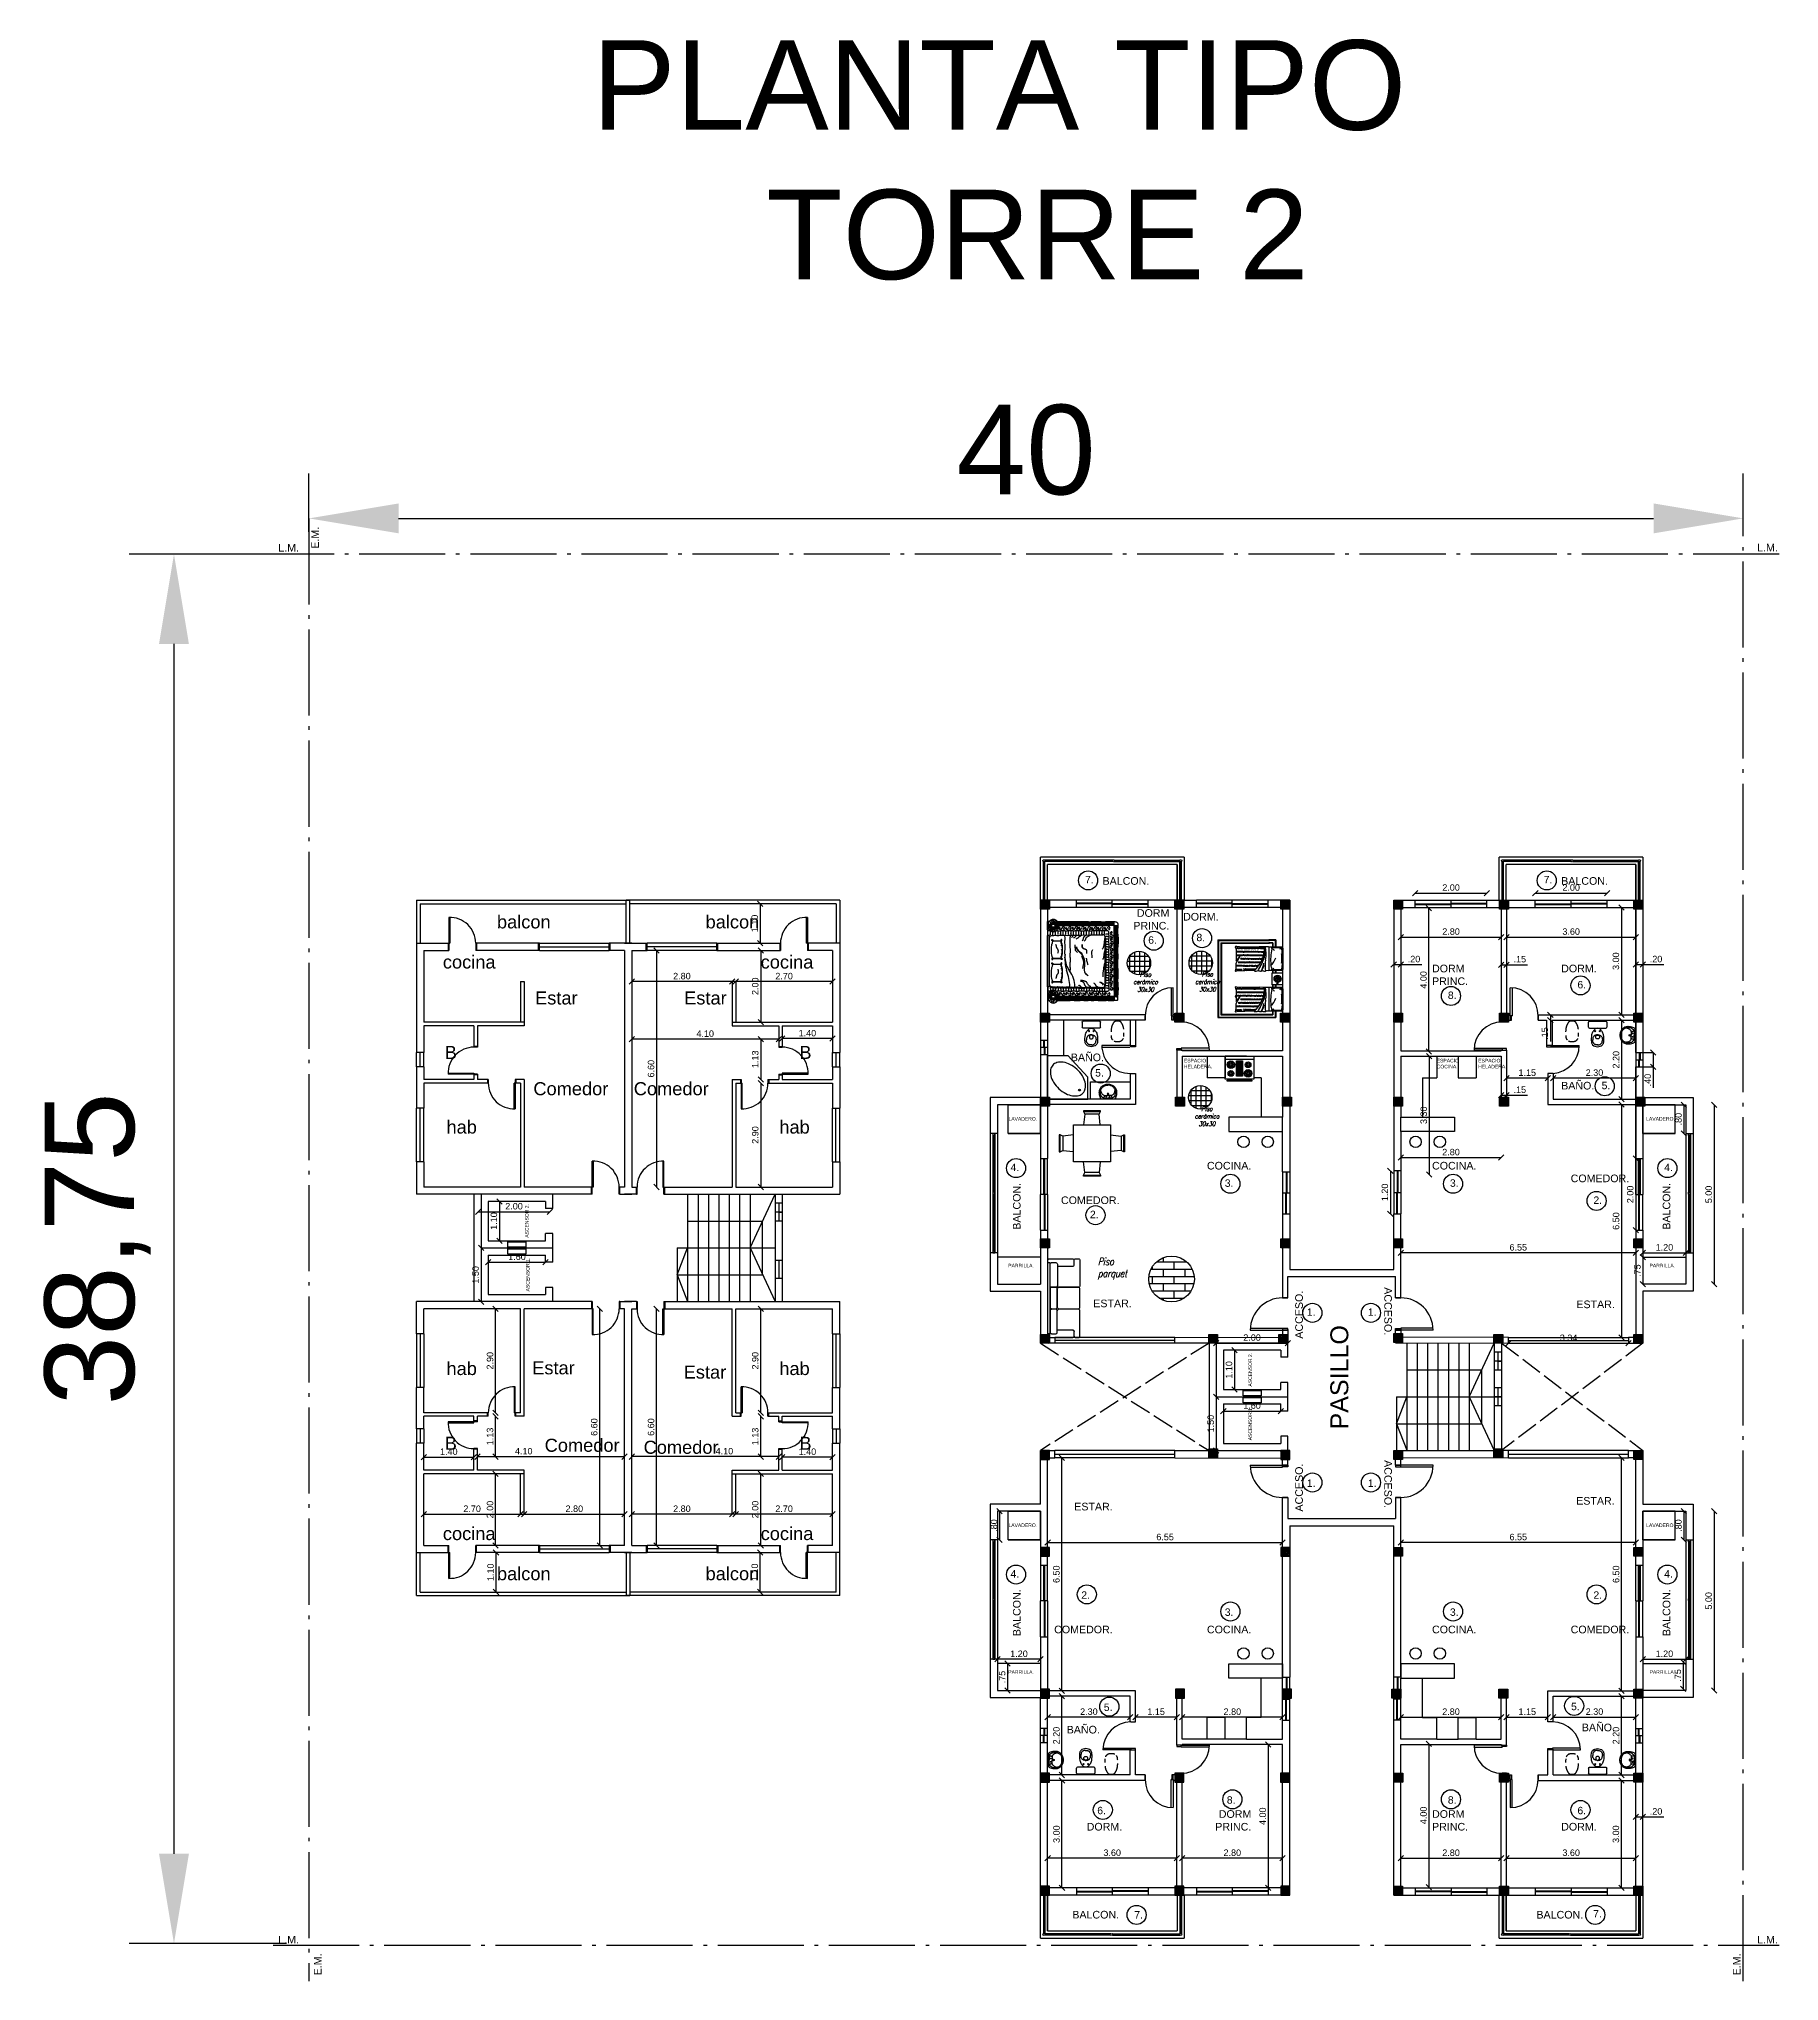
# Model space of a CAD drawing. Header units: millimetres. Extents: x 2359 to 2651, y 2020 to 2122.
# Drawn here: x 2437.8 to 2486.3, y 2068.2 to 2122.4 of the extents above; entities that cross this region are included whole.
import ezdxf
from ezdxf.enums import TextEntityAlignment as Align

# ---------------------------------------------------------------- set-up
doc = ezdxf.new("R2010")
doc.units = ezdxf.units.MM
for name, pattern in [('ACAD_ISO02W100', [15, 12, -3]), ('ACAD_ISO04W100', [30, 24, -3, 0, -3]), ('DASHED', [0.75, 0.5, -0.25]), ('HIDDEN', [9.525, 6.35, -3.175])]:
    doc.linetypes.add(name, pattern=pattern)
doc.layers.get('0').update_dxf_attribs({"color": 4})
for name, color, linetype in [('ART', 8, 'Continuous'), ('artefactos', 7, 'Continuous'), ('CARP-MARCO-PUERTAS', 102, 'Continuous'), ('columnas', 254, 'Continuous'), ('hº aº', 251, 'Continuous'), ('MOBILIARIO', 7, 'Continuous'), ('MOBILIARIO1', 7, 'Continuous'), ('MOBILIARIO2', 11, 'Continuous'), ('PROYECCION', 9, 'HIDDEN'), ('SANIT-DET', 1, 'Continuous'), ('texto HºAº', 141, 'Continuous')]:
    doc.layers.add(name, color=color, linetype=linetype)
doc.styles.add('ROMANS', font='arial.ttf')
doc.styles.add('ROMANS2', font='Romans.shx', dxfattribs={"width": 0.8, "oblique": 15})
doc.styles.get("Standard").update_dxf_attribs({"font": 'arial.ttf'})
doc.dimstyles.new('ISO-25', dxfattribs={"dimtxt": 2.5, "dimasz": 2.5, "dimexe": 1.25, "dimexo": 0.625, "dimtad": 1, "dimtxsty": 'Standard', "dimcen": 2.5, "dimadec": 0, "dimazin": 0, "dimtfac": 1, "dimtmove": 0, "dimatfit": 3, "dimfxl": 1, "dimarcsym": 0})
doc.dimstyles.new('Para Interiores', dxfattribs={"dimtxt": 0.18, "dimasz": 0.15, "dimexe": 0.18, "dimexo": 0.0625, "dimgap": 0.06, "dimtad": 1, "dimzin": 4, "dimdsep": 46, "dimtxsty": 'Standard', "dimblk": 'OBLIQUE', "dimcen": 1, "dimse1": 1, "dimse2": 1, "dimclrd": 2, "dimadec": 0, "dimazin": 0, "dimtfac": 1, "dimtofl": 0, "dimtmove": 0, "dimatfit": 3, "dimfxl": 1, "dimtolj": 1, "dimtzin": 0, "dimarcsym": 1})

msp = doc.modelspace()

# ---------------------------------------------------------------- texts
at = {"color": 4, "insert": (2453.195, 2122.328), "char_height": 2.5, "attachment_point": 1}
msp.add_mtext_dynamic_manual_height_columns('{\\C1;PLANTA TIPO\\P     TORRE 2}', width=24.7338, gutter_width=12.5, heights=[0], dxfattribs=at)
at = {"char_height": 0.04254, "attachment_point": 7, "rotation": 90}
for insert in [(2445.573, 2108.144), (2445.649, 2068.352), (2485.222, 2068.352)]:
    msp.add_mtext_dynamic_manual_height_columns('{\\H5x;E.M.}', width=6.18774, gutter_width=12.5, heights=[0], dxfattribs=dict(at, insert=insert))
at = {"char_height": 0.04254, "attachment_point": 7}
for insert in [(2444.442, 2108.061), (2485.685, 2108.067), (2444.442, 2069.241), (2485.685, 2069.241)]:
    msp.add_mtext_dynamic_manual_height_columns('{\\H5x;L.M.}', width=6.18774, gutter_width=12.5, heights=[0], dxfattribs=dict(at, insert=insert))
at = {"color": 7}
for s, width, insert, char_height, attachment_point in [('{\\H5x;7.}', 6.18774, (2466.94, 2099.015), 0.0414, 1), ('{\\H5x;BALCON.}', 6.18774, (2467.428, 2098.983), 0.04254, 1), ('{\\H5x;7.}', 6.18774, (2479.731, 2099.015), 0.0414, 1), ('{\\H5x;BALCON.}', 6.18774, (2480.219, 2098.983), 0.04254, 1), ('{\\H5x;DORM\\PPRINC.}', 6.18774, (2469.293, 2098.089), 0.0425, 3), ('{\\H5x;DORM.}', 6.18774, (2470.665, 2097.985), 0.04254, 3), ('{\\H5x;6.}', 6.18774, (2468.944, 2097.333), 0.0414, 3), ('{\\H5x;8.}', 6.18774, (2470.289, 2097.404), 0.0414, 3), ('{\\H5x;DORM\\PPRINC.}', 6.18774, (2476.618, 2096.541), 0.0425, 1), ('{\\H5x;DORM.}', 6.18774, (2480.219, 2096.541), 0.04254, 1), ('{\\H5x;6.}', 6.18774, (2480.673, 2096.087), 0.0414, 1), ('{\\H5x;8.}', 6.18774, (2477.059, 2095.792), 0.0414, 1), ('{\\H5x;BAÑO.}', 6.18774, (2467.469, 2094.062), 0.04254, 3), ('ESPACIO\\PHELADERA.', 6.20163, (2469.698, 2093.916), 0.1, 1), ('ESPACIO\\PCOCINA.', 6.20163, (2476.748, 2093.916), 0.1, 1), ('ESPACIO\\PHELADERA.', 6.20163, (2477.904, 2093.916), 0.1, 1), ('{\\H5x;5.}', 6.18774, (2467.464, 2093.628), 0.0414, 3), ('{\\H5x;BAÑO.}', 6.18774, (2480.219, 2093.273), 0.04254, 1), ('{\\H5x;5.}', 6.18774, (2481.347, 2093.275), 0.0414, 1), ('LAVADERO.', 6.20163, (2465.605, 2092.291), 0.1, 3), ('LAVADERO.', 6.20163, (2482.59, 2092.291), 0.1, 1), ('{\\H5x;4.}', 6.18774, (2465.103, 2090.99), 0.0414, 3), ('{\\H5x;COCINA.}', 6.18774, (2471.578, 2091.041), 0.04254, 3), ('{\\H5x;COCINA.}', 6.18774, (2476.618, 2091.041), 0.04254, 1), ('{\\H5x;\\PCOMEDOR.}', 6.18774, (2480.484, 2091.041), 0.0425, 1), ('{\\H5x;4.}', 6.18774, (2483.093, 2090.99), 0.0414, 1), ('{\\H5x;\\PCOMEDOR.}', 6.18774, (2467.902, 2090.432), 0.0425, 3), ('{\\H5x;3.}', 6.18774, (2471.079, 2090.553), 0.0414, 3), ('{\\H5x;3.}', 6.18774, (2477.117, 2090.553), 0.0414, 1), ('{\\H5x;2.}', 6.18774, (2481.119, 2090.076), 0.0414, 1), ('{\\H5x;2.}', 6.18774, (2467.319, 2089.678), 0.0414, 3), ('PARRILLA.', 6.20163, (2465.513, 2088.198), 0.1, 3), ('PARRILLA.', 6.20163, (2482.683, 2088.198), 0.1, 1), ('{\\H5x;ESTAR.}', 6.18774, (2468.243, 2086.984), 0.04254, 9), ('{\\H5x;1.}', 6.18774, (2473.368, 2086.955), 0.0414, 3), ('{\\H5x;1.}', 6.18774, (2474.828, 2086.955), 0.0414, 1), ('{\\H5x;ESTAR.}', 6.18774, (2481.716, 2086.958), 0.04254, 9), ('{\\H5x;1.}', 6.18774, (2473.368, 2081.975), 0.0414, 9), ('{\\H5x;1.}', 6.18774, (2474.828, 2081.975), 0.0414, 7), ('{\\H5x;ESTAR.}', 6.18774, (2467.712, 2081.317), 0.04254, 9), ('{\\H5x;ESTAR.}', 6.18774, (2481.711, 2081.477), 0.04254, 9), ('LAVADERO.', 6.20163, (2465.605, 2080.955), 0.1, 3), ('LAVADERO.', 6.20163, (2482.59, 2080.955), 0.1, 1), ('{\\H5x;4.}', 6.18774, (2465.103, 2079.654), 0.0414, 3), ('{\\H5x;4.}', 6.18774, (2483.093, 2079.654), 0.0414, 1), ('{\\H5x;2.}', 6.18774, (2467.077, 2078.854), 0.0414, 9), ('{\\H5x;2.}', 6.18774, (2481.119, 2078.854), 0.0414, 7), ('{\\H5x;3.}', 6.18774, (2471.079, 2078.376), 0.0414, 9), ('{\\H5x;3.}', 6.18774, (2477.117, 2078.376), 0.0414, 7), ('{\\H5x;\\PCOMEDOR.}', 6.18774, (2467.712, 2077.889), 0.0425, 9), ('{\\H5x;COCINA.}', 6.18774, (2471.578, 2077.889), 0.04254, 9), ('{\\H5x;COCINA.}', 6.18774, (2476.618, 2077.889), 0.04254, 7), ('{\\H5x;\\PCOMEDOR.}', 6.18774, (2480.484, 2077.889), 0.0425, 7), ('PARRILLA.', 6.20163, (2465.513, 2076.862), 0.1, 3), ('PARRILLA.', 6.20163, (2482.683, 2076.862), 0.1, 1), ('{\\H5x;5.}', 6.18774, (2467.705, 2075.723), 0.0414, 9), ('{\\H5x;5.}', 6.18774, (2480.495, 2075.744), 0.0414, 7), ('{\\H5x;BAÑO.}', 6.18774, (2467.354, 2075.095), 0.04254, 9), ('{\\H5x;BAÑO.}', 6.18774, (2480.795, 2075.156), 0.04254, 7), ('{\\H5x;8.}', 6.18774, (2471.136, 2073.137), 0.0414, 9), ('{\\H5x;8.}', 6.18774, (2477.059, 2073.137), 0.0414, 7), ('{\\H5x;6.}', 6.18774, (2467.523, 2072.843), 0.0414, 9), ('{\\H5x;DORM\\PPRINC.}', 6.18774, (2471.578, 2072.388), 0.0425, 9), ('{\\H5x;DORM\\PPRINC.}', 6.18774, (2476.618, 2072.388), 0.0425, 7), ('{\\H5x;6.}', 6.18774, (2480.673, 2072.843), 0.0414, 7), ('{\\H5x;DORM.}', 6.18774, (2467.977, 2072.388), 0.04254, 9), ('{\\H5x;DORM.}', 6.18774, (2480.219, 2072.388), 0.04254, 7), ('{\\H5x;BALCON.}', 6.18774, (2466.586, 2070.15), 0.04254, 1), ('{\\H5x;7.}', 6.18774, (2468.314, 2070.143), 0.0414, 1), ('{\\H5x;BALCON.}', 6.18774, (2479.529, 2070.149), 0.04254, 1), ('{\\H5x;7.}', 6.18774, (2481.111, 2070.173), 0.0414, 1)]:
    msp.add_mtext_dynamic_manual_height_columns(s, width=width, gutter_width=12.5, heights=[0], dxfattribs=dict(at, insert=insert, char_height=char_height, attachment_point=attachment_point))
at = {"color": 7, "ltscale": 0.05}
for s, insert, char_height, attachment_point in [('balcon', (2450.54, 2097.917), 0.3638, 1), ('balcon', (2457.856, 2097.917), 0.3638, 3), ('cocina', (2449.032, 2096.798), 0.3638, 1), ('cocina', (2459.364, 2096.798), 0.3638, 3), ('\\PEstar', (2452.79, 2095.426), 0.3638, 9), ('\\PEstar', (2456.947, 2095.426), 0.3638, 9), ('Comedor', (2453.646, 2092.895), 0.3638, 9), ('Comedor', (2456.446, 2092.895), 0.3638, 9), ('hab', (2449.133, 2092.195), 0.3638, 1), ('hab', (2459.263, 2092.195), 0.3638, 3), ('hab', (2449.133, 2085.09), 0.3638, 7), ('\\PEstar', (2452.71, 2085.11), 0.3638, 9), ('\\PEstar', (2456.934, 2084.991), 0.3638, 9), ('hab', (2459.263, 2085.09), 0.3638, 9), ('B', (2449.083, 2083.01), 0.364, 7), ('Comedor', (2453.961, 2082.95), 0.3638, 9), ('Comedor', (2456.72, 2082.894), 0.3638, 9), ('B', (2459.313, 2083.01), 0.364, 9), ('cocina', (2449.032, 2080.487), 0.3638, 7), ('cocina', (2459.364, 2080.487), 0.3638, 9), ('balcon', (2450.54, 2079.368), 0.3638, 7), ('balcon', (2457.856, 2079.368), 0.3638, 9)]:
    msp.add_mtext_dynamic_manual_height_columns(s, width=2.58609, gutter_width=12.5, heights=[0], dxfattribs=dict(at, insert=insert, char_height=char_height, attachment_point=attachment_point))
at = {"color": 4, "ltscale": 0.05, "char_height": 0.364}
for insert, attachment_point in [((2449.083, 2094.275), 1), ((2459.313, 2094.275), 3)]:
    msp.add_mtext_dynamic_manual_height_columns('B', width=2.58609, gutter_width=12.5, heights=[0], dxfattribs=dict(at, insert=insert, attachment_point=attachment_point))
at = {"color": 7}
for s, width, insert, char_height, attachment_point, rotation in [('{\\H5x;BALCON.}', 6.18774, (2465.146, 2089.15), 0.04254, 7, 90), ('{\\H5x;BALCON.}', 6.18774, (2483.05, 2089.15), 0.04254, 1, 90), ('ASCENSOR 2.', 6.20163, (2451.325, 2088.925), 0.1, 1, 90), ('ASCENSOR 1.', 6.20163, (2451.348, 2087.427), 0.1, 1, 90), ('{\\H5x;ACCESO.}', 6.18774, (2473.018, 2087.447), 0.04254, 9, 90), ('{\\H5x;ACCESO.}', 6.18774, (2475.499, 2087.544), 0.04254, 1, 270), ('{\\H5x;PASILLO}', 6.18774, (2473.782, 2083.576), 0.1, 1, 90), ('ASCENSOR 2.', 6.20163, (2471.494, 2084.774), 0.1, 1, 90), ('ASCENSOR 1.', 6.20163, (2471.494, 2083.276), 0.1, 1, 90), ('{\\H5x;ACCESO.}', 6.18774, (2473.018, 2081.288), 0.04254, 7, 90), ('{\\H5x;ACCESO.}', 6.18774, (2475.499, 2081.385), 0.04254, 3, 270), ('{\\H5x;BALCON.}', 6.18774, (2465.146, 2077.814), 0.04254, 7, 90), ('{\\H5x;BALCON.}', 6.18774, (2483.05, 2077.814), 0.04254, 1, 90)]:
    msp.add_mtext_dynamic_manual_height_columns(s, width=width, gutter_width=12.5, heights=[0], dxfattribs=dict(at, insert=insert, char_height=char_height, attachment_point=attachment_point, rotation=rotation))
at = {"layer": 'texto HºAº', "color": 7, "style": 'ROMANS2'}
for s, insert, char_height, width, attachment_point in [('Piso cerámico \\P30x30 ', (2468.628, 2096.058), 0.12585, 0.00642, 5), ('Piso cerámico \\P30x30 ', (2470.354, 2096.065), 0.12585, 0.00642, 5), ('Piso cerámico \\P30x30 ', (2470.339, 2092.312), 0.12585, 0.00642, 5), ('Piso parquet ', (2467.298, 2088.363), 0.2, 0.0102, 1)]:
    msp.add_mtext(s, dxfattribs=dict(at, insert=insert, char_height=char_height, width=width, attachment_point=attachment_point))

# ---------------------------------------------------------------- blocks, each defined once
blk = doc.blocks.new('*D49')
at = {"color": 0, "lineweight": -2, "transparency": 16777216}
for p, q in [((2444.673, 2107.99), (2440.283, 2107.99)), ((2441.533, 2105.49), (2441.533, 2071.741)), ((2444.673, 2069.241), (2440.283, 2069.241))]:
    blk.add_line(p, q, dxfattribs=at)
at = {"color": 0, "transparency": 16777216}
for points in [[(2441.116, 2105.49), (2441.949, 2105.49), (2441.533, 2107.99)], [(2441.116, 2071.741), (2441.949, 2071.741), (2441.533, 2069.241)]]:
    blk.add_solid(points, dxfattribs=at)
at = {"layer": 'Defpoints', "color": 0, "transparency": 16777216}
for p in [(2445.298, 2107.99), (2441.533, 2069.241), (2445.298, 2069.241)]:
    blk.add_point(p, dxfattribs=at)
at = {"color": 0, "transparency": 16777216, "insert": (2439.405, 2088.615), "char_height": 2.5, "attachment_point": 5, "rotation": 90}
blk.add_mtext('38,75', dxfattribs=at)
blk = doc.blocks.new('*D50')
at = {"color": 0, "lineweight": -2, "transparency": 16777216}
for p, q in [((2445.298, 2108.615), (2445.298, 2110.24)), ((2485.298, 2108.615), (2485.298, 2110.24)), ((2447.798, 2108.99), (2482.798, 2108.99))]:
    blk.add_line(p, q, dxfattribs=at)
at = {"color": 0, "transparency": 16777216}
for points in [[(2447.798, 2109.406), (2447.798, 2108.573), (2445.298, 2108.99)], [(2482.798, 2109.406), (2482.798, 2108.573), (2485.298, 2108.99)]]:
    blk.add_solid(points, dxfattribs=at)
at = {"layer": 'Defpoints', "color": 0, "transparency": 16777216}
for p in [(2485.298, 2108.99), (2445.298, 2107.99), (2485.298, 2107.99)]:
    blk.add_point(p, dxfattribs=at)
at = {"color": 0, "transparency": 16777216, "insert": (2465.298, 2110.891), "char_height": 2.5, "attachment_point": 5}
blk.add_mtext('40', dxfattribs=at)
blk = doc.blocks.new('_Oblique')
at = {"color": 0, "linetype": 'ByBlock', "lineweight": -2}
blk.add_line((-0.5, -0.5), (0.5, 0.5), dxfattribs=at)
blk = doc.blocks.new('*D64')
at = {"color": 2, "lineweight": -2, "transparency": 16777216}
blk.add_line((2459.898, 2096.07), (2457.198, 2096.07), dxfattribs=at)
at = {"layer": 'Defpoints', "color": 0, "transparency": 16777216}
for p in [(2457.198, 2096.07), (2459.898, 2096.448), (2457.198, 2095.389)]:
    blk.add_point(p, dxfattribs=at)
at = {"color": 2, "lineweight": -2, "transparency": 16777216, "xscale": 0.15, "yscale": 0.15, "zscale": 0.15, "rotation": 180}
blk.add_blockref('_Oblique', (2457.198, 2096.07), dxfattribs=at)
at = {"color": 2, "lineweight": -2, "transparency": 16777216, "xscale": 0.15, "yscale": 0.15, "zscale": 0.15}
blk.add_blockref('_Oblique', (2459.898, 2096.07), dxfattribs=at)
at = {"color": 0, "transparency": 16777216, "insert": (2458.548, 2096.222), "char_height": 0.18, "attachment_point": 5}
blk.add_mtext('\\A1;2.70', dxfattribs=at)
blk = doc.blocks.new('*D60')
at = {"color": 2, "lineweight": -2, "transparency": 16777216}
blk.add_line((2457.098, 2096.07), (2454.298, 2096.07), dxfattribs=at)
at = {"layer": 'Defpoints', "color": 0, "transparency": 16777216}
for p in [(2454.298, 2096.07), (2457.098, 2096.07), (2454.298, 2095.349)]:
    blk.add_point(p, dxfattribs=at)
at = {"color": 2, "lineweight": -2, "transparency": 16777216, "xscale": 0.15, "yscale": 0.15, "zscale": 0.15, "rotation": 180}
blk.add_blockref('_Oblique', (2454.298, 2096.07), dxfattribs=at)
at = {"color": 2, "lineweight": -2, "transparency": 16777216, "xscale": 0.15, "yscale": 0.15, "zscale": 0.15}
blk.add_blockref('_Oblique', (2457.098, 2096.07), dxfattribs=at)
at = {"color": 0, "transparency": 16777216, "insert": (2455.698, 2096.222), "char_height": 0.18, "attachment_point": 5}
blk.add_mtext('\\A1;2.80', dxfattribs=at)
blk = doc.blocks.new('*D65')
at = {"color": 2, "lineweight": -2, "transparency": 16777216}
blk.add_line((2457.881, 2098.24), (2457.881, 2097.14), dxfattribs=at)
at = {"layer": 'Defpoints', "color": 0, "transparency": 16777216}
for p in [(2457.123, 2098.24), (2457.123, 2097.14), (2457.881, 2097.14)]:
    blk.add_point(p, dxfattribs=at)
at = {"color": 2, "lineweight": -2, "transparency": 16777216, "xscale": 0.15, "yscale": 0.15, "zscale": 0.15}
for p, rotation in [((2457.881, 2098.24), 90), ((2457.881, 2097.14), 270)]:
    blk.add_blockref('_Oblique', p, dxfattribs=dict(at, rotation=rotation))
at = {"color": 0, "transparency": 16777216, "insert": (2457.73, 2097.69), "char_height": 0.18, "attachment_point": 5, "rotation": 90}
blk.add_mtext('\\A1;1.10', dxfattribs=at)
blk = doc.blocks.new('*D66')
at = {"color": 2, "lineweight": -2, "transparency": 16777216}
blk.add_line((2457.896, 2096.94), (2457.896, 2094.94), dxfattribs=at)
at = {"layer": 'Defpoints', "color": 0, "transparency": 16777216}
for p in [(2457.982, 2096.94), (2457.896, 2094.94), (2457.982, 2094.94)]:
    blk.add_point(p, dxfattribs=at)
at = {"color": 2, "lineweight": -2, "transparency": 16777216, "xscale": 0.15, "yscale": 0.15, "zscale": 0.15}
for p, rotation in [((2457.896, 2096.94), 90), ((2457.896, 2094.94), 270)]:
    blk.add_blockref('_Oblique', p, dxfattribs=dict(at, rotation=rotation))
at = {"color": 0, "transparency": 16777216, "insert": (2457.744, 2095.94), "char_height": 0.18, "attachment_point": 5, "rotation": 90}
blk.add_mtext('\\A1;2.00', dxfattribs=at)
blk = doc.blocks.new('*D67')
at = {"color": 2, "lineweight": -2, "transparency": 16777216}
blk.add_line((2457.896, 2094.465), (2457.896, 2093.34), dxfattribs=at)
at = {"layer": 'Defpoints', "color": 0, "transparency": 16777216}
for p in [(2457.896, 2094.465), (2457.896, 2093.34), (2459.463, 2093.34)]:
    blk.add_point(p, dxfattribs=at)
at = {"color": 2, "lineweight": -2, "transparency": 16777216, "xscale": 0.15, "yscale": 0.15, "zscale": 0.15}
for p, rotation in [((2457.896, 2094.465), 90), ((2457.896, 2093.34), 270)]:
    blk.add_blockref('_Oblique', p, dxfattribs=dict(at, rotation=rotation))
at = {"color": 0, "transparency": 16777216, "insert": (2457.744, 2093.903), "char_height": 0.18, "attachment_point": 5, "rotation": 90}
blk.add_mtext('\\A1;1.13', dxfattribs=at)
blk = doc.blocks.new('*D68')
at = {"color": 2, "lineweight": -2, "transparency": 16777216}
blk.add_line((2457.896, 2093.24), (2457.896, 2090.34), dxfattribs=at)
at = {"layer": 'Defpoints', "color": 0, "transparency": 16777216}
for p in [(2457.896, 2093.24), (2457.896, 2090.34), (2459.463, 2090.34)]:
    blk.add_point(p, dxfattribs=at)
at = {"color": 2, "lineweight": -2, "transparency": 16777216, "xscale": 0.15, "yscale": 0.15, "zscale": 0.15}
for p, rotation in [((2457.896, 2093.24), 90), ((2457.896, 2090.34), 270)]:
    blk.add_blockref('_Oblique', p, dxfattribs=dict(at, rotation=rotation))
at = {"color": 0, "transparency": 16777216, "insert": (2457.744, 2091.79), "char_height": 0.18, "attachment_point": 5, "rotation": 90}
blk.add_mtext('\\A1;2.90', dxfattribs=at)
blk = doc.blocks.new('*D69')
at = {"color": 2, "lineweight": -2, "transparency": 16777216}
blk.add_line((2459.898, 2094.479), (2458.498, 2094.479), dxfattribs=at)
at = {"layer": 'Defpoints', "color": 0, "transparency": 16777216}
for p in [(2458.498, 2094.479), (2458.498, 2094.465), (2459.898, 2094.465)]:
    blk.add_point(p, dxfattribs=at)
at = {"color": 2, "lineweight": -2, "transparency": 16777216, "xscale": 0.15, "yscale": 0.15, "zscale": 0.15, "rotation": 180}
blk.add_blockref('_Oblique', (2458.498, 2094.479), dxfattribs=at)
at = {"color": 2, "lineweight": -2, "transparency": 16777216, "xscale": 0.15, "yscale": 0.15, "zscale": 0.15}
blk.add_blockref('_Oblique', (2459.898, 2094.479), dxfattribs=at)
at = {"color": 0, "transparency": 16777216, "insert": (2459.198, 2094.631), "char_height": 0.18, "attachment_point": 5}
blk.add_mtext('\\A1;1.40', dxfattribs=at)
blk = doc.blocks.new('*D61')
at = {"color": 2, "lineweight": -2, "transparency": 16777216}
blk.add_line((2458.398, 2094.465), (2454.298, 2094.465), dxfattribs=at)
at = {"layer": 'Defpoints', "color": 0, "transparency": 16777216}
for p in [(2454.298, 2094.465), (2454.298, 2094.465), (2458.398, 2094.465)]:
    blk.add_point(p, dxfattribs=at)
at = {"color": 2, "lineweight": -2, "transparency": 16777216, "xscale": 0.15, "yscale": 0.15, "zscale": 0.15, "rotation": 180}
blk.add_blockref('_Oblique', (2454.298, 2094.465), dxfattribs=at)
at = {"color": 2, "lineweight": -2, "transparency": 16777216, "xscale": 0.15, "yscale": 0.15, "zscale": 0.15}
blk.add_blockref('_Oblique', (2458.398, 2094.465), dxfattribs=at)
at = {"color": 0, "transparency": 16777216, "insert": (2456.348, 2094.617), "char_height": 0.18, "attachment_point": 5}
blk.add_mtext('\\A1;4.10', dxfattribs=at)
blk = doc.blocks.new('*D70')
at = {"color": 2, "lineweight": -2, "transparency": 16777216}
blk.add_line((2454.99, 2096.94), (2454.99, 2090.34), dxfattribs=at)
at = {"layer": 'Defpoints', "color": 0, "transparency": 16777216}
for p in [(2455.698, 2096.94), (2454.99, 2090.34), (2455.698, 2090.34)]:
    blk.add_point(p, dxfattribs=at)
at = {"color": 2, "lineweight": -2, "transparency": 16777216, "xscale": 0.15, "yscale": 0.15, "zscale": 0.15}
for p, rotation in [((2454.99, 2096.94), 90), ((2454.99, 2090.34), 270)]:
    blk.add_blockref('_Oblique', p, dxfattribs=dict(at, rotation=rotation))
at = {"color": 0, "transparency": 16777216, "insert": (2454.838, 2093.64), "char_height": 0.18, "attachment_point": 5, "rotation": 90}
blk.add_mtext('\\A1;6.60', dxfattribs=at)
blk = doc.blocks.new('*D71')
at = {"color": 2, "lineweight": -2, "transparency": 16777216}
blk.add_line((2448.498, 2081.214), (2451.198, 2081.214), dxfattribs=at)
at = {"layer": 'Defpoints', "color": 0, "transparency": 16777216}
for p in [(2451.198, 2081.896), (2451.198, 2081.214), (2448.498, 2080.837)]:
    blk.add_point(p, dxfattribs=at)
at = {"color": 2, "lineweight": -2, "transparency": 16777216, "xscale": 0.15, "yscale": 0.15, "zscale": 0.15, "rotation": 180}
blk.add_blockref('_Oblique', (2448.498, 2081.214), dxfattribs=at)
at = {"color": 2, "lineweight": -2, "transparency": 16777216, "xscale": 0.15, "yscale": 0.15, "zscale": 0.15}
blk.add_blockref('_Oblique', (2451.198, 2081.214), dxfattribs=at)
at = {"color": 0, "transparency": 16777216, "insert": (2449.848, 2081.366), "char_height": 0.18, "attachment_point": 5}
blk.add_mtext('\\A1;2.70', dxfattribs=at)
blk = doc.blocks.new('*D72')
at = {"color": 2, "lineweight": -2, "transparency": 16777216}
blk.add_line((2451.298, 2081.214), (2454.098, 2081.214), dxfattribs=at)
at = {"layer": 'Defpoints', "color": 0, "transparency": 16777216}
for p in [(2454.098, 2081.935), (2451.298, 2081.214), (2454.098, 2081.214)]:
    blk.add_point(p, dxfattribs=at)
at = {"color": 2, "lineweight": -2, "transparency": 16777216, "xscale": 0.15, "yscale": 0.15, "zscale": 0.15, "rotation": 180}
blk.add_blockref('_Oblique', (2451.298, 2081.214), dxfattribs=at)
at = {"color": 2, "lineweight": -2, "transparency": 16777216, "xscale": 0.15, "yscale": 0.15, "zscale": 0.15}
blk.add_blockref('_Oblique', (2454.098, 2081.214), dxfattribs=at)
at = {"color": 0, "transparency": 16777216, "insert": (2452.698, 2081.366), "char_height": 0.18, "attachment_point": 5}
blk.add_mtext('\\A1;2.80', dxfattribs=at)
blk = doc.blocks.new('*D73')
at = {"color": 2, "lineweight": -2, "transparency": 16777216}
blk.add_line((2450.514, 2079.044), (2450.514, 2080.144), dxfattribs=at)
at = {"layer": 'Defpoints', "color": 0, "transparency": 16777216}
for p in [(2450.514, 2080.144), (2451.273, 2080.144), (2451.273, 2079.044)]:
    blk.add_point(p, dxfattribs=at)
at = {"color": 2, "lineweight": -2, "transparency": 16777216, "xscale": 0.15, "yscale": 0.15, "zscale": 0.15}
for p, rotation in [((2450.514, 2080.144), 90), ((2450.514, 2079.044), 270)]:
    blk.add_blockref('_Oblique', p, dxfattribs=dict(at, rotation=rotation))
at = {"color": 0, "transparency": 16777216, "insert": (2450.362, 2079.594), "char_height": 0.18, "attachment_point": 5, "rotation": 90}
blk.add_mtext('\\A1;1.10', dxfattribs=at)
blk = doc.blocks.new('*D74')
at = {"color": 2, "lineweight": -2, "transparency": 16777216}
blk.add_line((2450.5, 2080.344), (2450.5, 2082.344), dxfattribs=at)
at = {"layer": 'Defpoints', "color": 0, "transparency": 16777216}
for p in [(2450.413, 2082.344), (2450.5, 2082.344), (2450.413, 2080.344)]:
    blk.add_point(p, dxfattribs=at)
at = {"color": 2, "lineweight": -2, "transparency": 16777216, "xscale": 0.15, "yscale": 0.15, "zscale": 0.15}
for p, rotation in [((2450.5, 2082.344), 90), ((2450.5, 2080.344), 270)]:
    blk.add_blockref('_Oblique', p, dxfattribs=dict(at, rotation=rotation))
at = {"color": 0, "transparency": 16777216, "insert": (2450.348, 2081.344), "char_height": 0.18, "attachment_point": 5, "rotation": 90}
blk.add_mtext('\\A1;2.00', dxfattribs=at)
blk = doc.blocks.new('*D75')
at = {"color": 2, "lineweight": -2, "transparency": 16777216}
blk.add_line((2450.5, 2082.819), (2450.5, 2083.944), dxfattribs=at)
at = {"layer": 'Defpoints', "color": 0, "transparency": 16777216}
for p in [(2448.933, 2083.944), (2450.5, 2083.944), (2450.5, 2082.819)]:
    blk.add_point(p, dxfattribs=at)
at = {"color": 2, "lineweight": -2, "transparency": 16777216, "xscale": 0.15, "yscale": 0.15, "zscale": 0.15}
for p, rotation in [((2450.5, 2083.944), 90), ((2450.5, 2082.819), 270)]:
    blk.add_blockref('_Oblique', p, dxfattribs=dict(at, rotation=rotation))
at = {"color": 0, "transparency": 16777216, "insert": (2450.348, 2083.382), "char_height": 0.18, "attachment_point": 5, "rotation": 90}
blk.add_mtext('\\A1;1.13', dxfattribs=at)
blk = doc.blocks.new('*D76')
at = {"color": 2, "lineweight": -2, "transparency": 16777216}
blk.add_line((2450.5, 2084.044), (2450.5, 2086.944), dxfattribs=at)
at = {"layer": 'Defpoints', "color": 0, "transparency": 16777216}
for p in [(2448.933, 2086.944), (2450.5, 2086.944), (2450.5, 2084.044)]:
    blk.add_point(p, dxfattribs=at)
at = {"color": 2, "lineweight": -2, "transparency": 16777216, "xscale": 0.15, "yscale": 0.15, "zscale": 0.15}
for p, rotation in [((2450.5, 2086.944), 90), ((2450.5, 2084.044), 270)]:
    blk.add_blockref('_Oblique', p, dxfattribs=dict(at, rotation=rotation))
at = {"color": 0, "transparency": 16777216, "insert": (2450.348, 2085.494), "char_height": 0.18, "attachment_point": 5, "rotation": 90}
blk.add_mtext('\\A1;2.90', dxfattribs=at)
blk = doc.blocks.new('*D77')
at = {"color": 2, "lineweight": -2, "transparency": 16777216}
blk.add_line((2448.498, 2082.805), (2449.898, 2082.805), dxfattribs=at)
at = {"layer": 'Defpoints', "color": 0, "transparency": 16777216}
for p in [(2448.498, 2082.819), (2449.898, 2082.819), (2449.898, 2082.805)]:
    blk.add_point(p, dxfattribs=at)
at = {"color": 2, "lineweight": -2, "transparency": 16777216, "xscale": 0.15, "yscale": 0.15, "zscale": 0.15, "rotation": 180}
blk.add_blockref('_Oblique', (2448.498, 2082.805), dxfattribs=at)
at = {"color": 2, "lineweight": -2, "transparency": 16777216, "xscale": 0.15, "yscale": 0.15, "zscale": 0.15}
blk.add_blockref('_Oblique', (2449.898, 2082.805), dxfattribs=at)
at = {"color": 0, "transparency": 16777216, "insert": (2449.198, 2082.957), "char_height": 0.18, "attachment_point": 5}
blk.add_mtext('\\A1;1.40', dxfattribs=at)
blk = doc.blocks.new('*D78')
at = {"color": 2, "lineweight": -2, "transparency": 16777216}
blk.add_line((2449.998, 2082.819), (2454.098, 2082.819), dxfattribs=at)
at = {"layer": 'Defpoints', "color": 0, "transparency": 16777216}
for p in [(2449.998, 2082.819), (2454.098, 2082.819), (2454.098, 2082.819)]:
    blk.add_point(p, dxfattribs=at)
at = {"color": 2, "lineweight": -2, "transparency": 16777216, "xscale": 0.15, "yscale": 0.15, "zscale": 0.15, "rotation": 180}
blk.add_blockref('_Oblique', (2449.998, 2082.819), dxfattribs=at)
at = {"color": 2, "lineweight": -2, "transparency": 16777216, "xscale": 0.15, "yscale": 0.15, "zscale": 0.15}
blk.add_blockref('_Oblique', (2454.098, 2082.819), dxfattribs=at)
at = {"color": 0, "transparency": 16777216, "insert": (2451.288, 2082.971), "char_height": 0.18, "attachment_point": 5}
blk.add_mtext('\\A1;4.10', dxfattribs=at)
blk = doc.blocks.new('*D79')
at = {"color": 2, "lineweight": -2, "transparency": 16777216}
blk.add_line((2453.406, 2080.344), (2453.406, 2086.944), dxfattribs=at)
at = {"layer": 'Defpoints', "color": 0, "transparency": 16777216}
for p in [(2452.698, 2086.944), (2453.406, 2086.944), (2452.698, 2080.344)]:
    blk.add_point(p, dxfattribs=at)
at = {"color": 2, "lineweight": -2, "transparency": 16777216, "xscale": 0.15, "yscale": 0.15, "zscale": 0.15}
for p, rotation in [((2453.406, 2086.944), 90), ((2453.406, 2080.344), 270)]:
    blk.add_blockref('_Oblique', p, dxfattribs=dict(at, rotation=rotation))
at = {"color": 0, "transparency": 16777216, "insert": (2453.254, 2083.644), "char_height": 0.18, "attachment_point": 5, "rotation": 90}
blk.add_mtext('\\A1;6.60', dxfattribs=at)
blk = doc.blocks.new('*D80')
at = {"color": 2, "lineweight": -2, "transparency": 16777216}
blk.add_line((2459.898, 2081.214), (2457.198, 2081.214), dxfattribs=at)
at = {"layer": 'Defpoints', "color": 0, "transparency": 16777216}
for p in [(2457.198, 2081.896), (2457.198, 2081.214), (2459.898, 2080.837)]:
    blk.add_point(p, dxfattribs=at)
at = {"color": 2, "lineweight": -2, "transparency": 16777216, "xscale": 0.15, "yscale": 0.15, "zscale": 0.15, "rotation": 180}
blk.add_blockref('_Oblique', (2457.198, 2081.214), dxfattribs=at)
at = {"color": 2, "lineweight": -2, "transparency": 16777216, "xscale": 0.15, "yscale": 0.15, "zscale": 0.15}
blk.add_blockref('_Oblique', (2459.898, 2081.214), dxfattribs=at)
at = {"color": 0, "transparency": 16777216, "insert": (2458.548, 2081.366), "char_height": 0.18, "attachment_point": 5}
blk.add_mtext('\\A1;2.70', dxfattribs=at)
blk = doc.blocks.new('*D62')
at = {"color": 2, "lineweight": -2, "transparency": 16777216}
blk.add_line((2457.098, 2081.214), (2454.298, 2081.214), dxfattribs=at)
at = {"layer": 'Defpoints', "color": 0, "transparency": 16777216}
for p in [(2454.298, 2081.935), (2454.298, 2081.214), (2457.098, 2081.214)]:
    blk.add_point(p, dxfattribs=at)
at = {"color": 2, "lineweight": -2, "transparency": 16777216, "xscale": 0.15, "yscale": 0.15, "zscale": 0.15, "rotation": 180}
blk.add_blockref('_Oblique', (2454.298, 2081.214), dxfattribs=at)
at = {"color": 2, "lineweight": -2, "transparency": 16777216, "xscale": 0.15, "yscale": 0.15, "zscale": 0.15}
blk.add_blockref('_Oblique', (2457.098, 2081.214), dxfattribs=at)
at = {"color": 0, "transparency": 16777216, "insert": (2455.698, 2081.366), "char_height": 0.18, "attachment_point": 5}
blk.add_mtext('\\A1;2.80', dxfattribs=at)
blk = doc.blocks.new('*D81')
at = {"color": 2, "lineweight": -2, "transparency": 16777216}
blk.add_line((2457.881, 2079.044), (2457.881, 2080.144), dxfattribs=at)
at = {"layer": 'Defpoints', "color": 0, "transparency": 16777216}
for p in [(2457.123, 2080.144), (2457.881, 2080.144), (2457.123, 2079.044)]:
    blk.add_point(p, dxfattribs=at)
at = {"color": 2, "lineweight": -2, "transparency": 16777216, "xscale": 0.15, "yscale": 0.15, "zscale": 0.15}
for p, rotation in [((2457.881, 2080.144), 90), ((2457.881, 2079.044), 270)]:
    blk.add_blockref('_Oblique', p, dxfattribs=dict(at, rotation=rotation))
at = {"color": 0, "transparency": 16777216, "insert": (2457.73, 2079.594), "char_height": 0.18, "attachment_point": 5, "rotation": 90}
blk.add_mtext('\\A1;1.10', dxfattribs=at)
blk = doc.blocks.new('*D82')
at = {"color": 2, "lineweight": -2, "transparency": 16777216}
blk.add_line((2457.896, 2080.344), (2457.896, 2082.344), dxfattribs=at)
at = {"layer": 'Defpoints', "color": 0, "transparency": 16777216}
for p in [(2457.896, 2082.344), (2457.982, 2082.344), (2457.982, 2080.344)]:
    blk.add_point(p, dxfattribs=at)
at = {"color": 2, "lineweight": -2, "transparency": 16777216, "xscale": 0.15, "yscale": 0.15, "zscale": 0.15}
for p, rotation in [((2457.896, 2082.344), 90), ((2457.896, 2080.344), 270)]:
    blk.add_blockref('_Oblique', p, dxfattribs=dict(at, rotation=rotation))
at = {"color": 0, "transparency": 16777216, "insert": (2457.744, 2081.344), "char_height": 0.18, "attachment_point": 5, "rotation": 90}
blk.add_mtext('\\A1;2.00', dxfattribs=at)
blk = doc.blocks.new('*D83')
at = {"color": 2, "lineweight": -2, "transparency": 16777216}
blk.add_line((2457.896, 2082.819), (2457.896, 2083.944), dxfattribs=at)
at = {"layer": 'Defpoints', "color": 0, "transparency": 16777216}
for p in [(2457.896, 2083.944), (2459.463, 2083.944), (2457.896, 2082.819)]:
    blk.add_point(p, dxfattribs=at)
at = {"color": 2, "lineweight": -2, "transparency": 16777216, "xscale": 0.15, "yscale": 0.15, "zscale": 0.15}
for p, rotation in [((2457.896, 2083.944), 90), ((2457.896, 2082.819), 270)]:
    blk.add_blockref('_Oblique', p, dxfattribs=dict(at, rotation=rotation))
at = {"color": 0, "transparency": 16777216, "insert": (2457.744, 2083.382), "char_height": 0.18, "attachment_point": 5, "rotation": 90}
blk.add_mtext('\\A1;1.13', dxfattribs=at)
blk = doc.blocks.new('*D84')
at = {"color": 2, "lineweight": -2, "transparency": 16777216}
blk.add_line((2457.896, 2084.044), (2457.896, 2086.944), dxfattribs=at)
at = {"layer": 'Defpoints', "color": 0, "transparency": 16777216}
for p in [(2457.896, 2086.944), (2459.463, 2086.944), (2457.896, 2084.044)]:
    blk.add_point(p, dxfattribs=at)
at = {"color": 2, "lineweight": -2, "transparency": 16777216, "xscale": 0.15, "yscale": 0.15, "zscale": 0.15}
for p, rotation in [((2457.896, 2086.944), 90), ((2457.896, 2084.044), 270)]:
    blk.add_blockref('_Oblique', p, dxfattribs=dict(at, rotation=rotation))
at = {"color": 0, "transparency": 16777216, "insert": (2457.744, 2085.494), "char_height": 0.18, "attachment_point": 5, "rotation": 90}
blk.add_mtext('\\A1;2.90', dxfattribs=at)
blk = doc.blocks.new('*D85')
at = {"color": 2, "lineweight": -2, "transparency": 16777216}
blk.add_line((2459.898, 2082.805), (2458.498, 2082.805), dxfattribs=at)
at = {"layer": 'Defpoints', "color": 0, "transparency": 16777216}
for p in [(2458.498, 2082.819), (2458.498, 2082.805), (2459.898, 2082.819)]:
    blk.add_point(p, dxfattribs=at)
at = {"color": 2, "lineweight": -2, "transparency": 16777216, "xscale": 0.15, "yscale": 0.15, "zscale": 0.15, "rotation": 180}
blk.add_blockref('_Oblique', (2458.498, 2082.805), dxfattribs=at)
at = {"color": 2, "lineweight": -2, "transparency": 16777216, "xscale": 0.15, "yscale": 0.15, "zscale": 0.15}
blk.add_blockref('_Oblique', (2459.898, 2082.805), dxfattribs=at)
at = {"color": 0, "transparency": 16777216, "insert": (2459.198, 2082.957), "char_height": 0.18, "attachment_point": 5}
blk.add_mtext('\\A1;1.40', dxfattribs=at)
blk = doc.blocks.new('*D63')
at = {"color": 2, "lineweight": -2, "transparency": 16777216}
blk.add_line((2458.398, 2082.819), (2454.298, 2082.819), dxfattribs=at)
at = {"layer": 'Defpoints', "color": 0, "transparency": 16777216}
for p in [(2454.298, 2082.819), (2454.298, 2082.819), (2458.398, 2082.819)]:
    blk.add_point(p, dxfattribs=at)
at = {"color": 2, "lineweight": -2, "transparency": 16777216, "xscale": 0.15, "yscale": 0.15, "zscale": 0.15, "rotation": 180}
blk.add_blockref('_Oblique', (2454.298, 2082.819), dxfattribs=at)
at = {"color": 2, "lineweight": -2, "transparency": 16777216, "xscale": 0.15, "yscale": 0.15, "zscale": 0.15}
blk.add_blockref('_Oblique', (2458.398, 2082.819), dxfattribs=at)
at = {"color": 0, "transparency": 16777216, "insert": (2456.884, 2082.971), "char_height": 0.18, "attachment_point": 5}
blk.add_mtext('\\A1;4.10', dxfattribs=at)
blk = doc.blocks.new('*D86')
at = {"color": 2, "lineweight": -2, "transparency": 16777216}
blk.add_line((2454.99, 2080.344), (2454.99, 2086.944), dxfattribs=at)
at = {"layer": 'Defpoints', "color": 0, "transparency": 16777216}
for p in [(2454.99, 2086.944), (2455.698, 2086.944), (2455.698, 2080.344)]:
    blk.add_point(p, dxfattribs=at)
at = {"color": 2, "lineweight": -2, "transparency": 16777216, "xscale": 0.15, "yscale": 0.15, "zscale": 0.15}
for p, rotation in [((2454.99, 2086.944), 90), ((2454.99, 2080.344), 270)]:
    blk.add_blockref('_Oblique', p, dxfattribs=dict(at, rotation=rotation))
at = {"color": 0, "transparency": 16777216, "insert": (2454.838, 2083.644), "char_height": 0.18, "attachment_point": 5, "rotation": 90}
blk.add_mtext('\\A1;6.60', dxfattribs=at)
blk = doc.blocks.new('*D114')
at = {"color": 2, "lineweight": -2, "transparency": 16777216}
blk.add_line((2450.608, 2089.939), (2450.608, 2088.841), dxfattribs=at)
at = {"layer": 'Defpoints', "color": 0, "transparency": 16777216}
for p in [(2450.901, 2089.939), (2450.608, 2088.841), (2450.901, 2088.841)]:
    blk.add_point(p, dxfattribs=at)
at = {"color": 2, "lineweight": -2, "transparency": 16777216, "xscale": 0.15, "yscale": 0.15, "zscale": 0.15}
for p, rotation in [((2450.608, 2089.939), 90), ((2450.608, 2088.841), 270)]:
    blk.add_blockref('_Oblique', p, dxfattribs=dict(at, rotation=rotation))
at = {"color": 0, "transparency": 16777216, "insert": (2450.456, 2089.39), "char_height": 0.18, "attachment_point": 5, "rotation": 90}
blk.add_mtext('\\A1;1.10', dxfattribs=at)
blk = doc.blocks.new('*D116')
at = {"color": 2, "lineweight": -2, "transparency": 16777216}
blk.add_line((2450.098, 2088.64), (2450.098, 2087.14), dxfattribs=at)
at = {"layer": 'Defpoints', "color": 0, "transparency": 16777216}
for p in [(2450.098, 2088.64), (2450.098, 2087.14), (2450.098, 2087.14)]:
    blk.add_point(p, dxfattribs=at)
at = {"color": 2, "lineweight": -2, "transparency": 16777216, "xscale": 0.15, "yscale": 0.15, "zscale": 0.15}
for p, rotation in [((2450.098, 2088.64), 90), ((2450.098, 2087.14), 270)]:
    blk.add_blockref('_Oblique', p, dxfattribs=dict(at, rotation=rotation))
at = {"color": 0, "transparency": 16777216, "insert": (2449.946, 2087.89), "char_height": 0.18, "attachment_point": 5, "rotation": 90}
blk.add_mtext('\\A1;1.50', dxfattribs=at)
blk = doc.blocks.new('*D117')
at = {"color": 2, "lineweight": -2, "transparency": 16777216}
blk.add_line((2450.016, 2089.651), (2452.016, 2089.651), dxfattribs=at)
at = {"layer": 'Defpoints', "color": 0, "transparency": 16777216}
for p in [(2450.016, 2089.952), (2452.016, 2089.952), (2452.016, 2089.651)]:
    blk.add_point(p, dxfattribs=at)
at = {"color": 2, "lineweight": -2, "transparency": 16777216, "xscale": 0.15, "yscale": 0.15, "zscale": 0.15, "rotation": 180}
blk.add_blockref('_Oblique', (2450.016, 2089.651), dxfattribs=at)
at = {"color": 2, "lineweight": -2, "transparency": 16777216, "xscale": 0.15, "yscale": 0.15, "zscale": 0.15}
blk.add_blockref('_Oblique', (2452.016, 2089.651), dxfattribs=at)
at = {"color": 0, "transparency": 16777216, "insert": (2451.016, 2089.803), "char_height": 0.18, "attachment_point": 5}
blk.add_mtext('\\A1;2.00', dxfattribs=at)
blk = doc.blocks.new('*D115')
at = {"color": 2, "lineweight": -2, "transparency": 16777216}
blk.add_line((2450.298, 2088.24), (2451.898, 2088.24), dxfattribs=at)
at = {"layer": 'Defpoints', "color": 0, "transparency": 16777216}
for p in [(2450.298, 2088.24), (2451.898, 2088.24), (2451.898, 2088.24)]:
    blk.add_point(p, dxfattribs=at)
at = {"color": 2, "lineweight": -2, "transparency": 16777216, "xscale": 0.15, "yscale": 0.15, "zscale": 0.15, "rotation": 180}
blk.add_blockref('_Oblique', (2450.298, 2088.24), dxfattribs=at)
at = {"color": 2, "lineweight": -2, "transparency": 16777216, "xscale": 0.15, "yscale": 0.15, "zscale": 0.15}
blk.add_blockref('_Oblique', (2451.898, 2088.24), dxfattribs=at)
at = {"color": 0, "transparency": 16777216, "insert": (2451.098, 2088.392), "char_height": 0.18, "attachment_point": 5}
blk.add_mtext('\\A1;1.60', dxfattribs=at)
blk = doc.blocks.new('*D261')
at = {"color": 2, "lineweight": -2, "transparency": 16777216}
blk.add_line((2476.532, 2094.116), (2476.532, 2098.117), dxfattribs=at)
at = {"layer": 'Defpoints', "color": 0, "transparency": 16777216}
for p in [(2476.532, 2098.117), (2476.73, 2098.117), (2476.581, 2094.116)]:
    blk.add_point(p, dxfattribs=at)
at = {"color": 2, "lineweight": -2, "transparency": 16777216, "xscale": 0.15, "yscale": 0.15, "zscale": 0.15}
for p, rotation in [((2476.532, 2098.117), 90), ((2476.532, 2094.116), 270)]:
    blk.add_blockref('_Oblique', p, dxfattribs=dict(at, rotation=rotation))
at = {"color": 0, "transparency": 16777216, "insert": (2476.38, 2096.117), "char_height": 0.18, "attachment_point": 5, "rotation": 90}
blk.add_mtext('\\A1;{\\C2;4.00}', dxfattribs=at)
blk = doc.blocks.new('*D294')
at = {"color": 2, "lineweight": -2, "transparency": 16777216}
blk.add_line((2478.698, 2097.311), (2482.298, 2097.311), dxfattribs=at)
at = {"layer": 'Defpoints', "color": 0, "transparency": 16777216}
for p in [(2478.698, 2097.599), (2482.298, 2097.599), (2482.298, 2097.311)]:
    blk.add_point(p, dxfattribs=at)
at = {"color": 2, "lineweight": -2, "transparency": 16777216, "xscale": 0.15, "yscale": 0.15, "zscale": 0.15, "rotation": 180}
blk.add_blockref('_Oblique', (2478.698, 2097.311), dxfattribs=at)
at = {"color": 2, "lineweight": -2, "transparency": 16777216, "xscale": 0.15, "yscale": 0.15, "zscale": 0.15}
blk.add_blockref('_Oblique', (2482.298, 2097.311), dxfattribs=at)
at = {"color": 0, "transparency": 16777216, "insert": (2480.498, 2097.463), "char_height": 0.18, "attachment_point": 5}
blk.add_mtext('\\A1;{\\C2;3.60}', dxfattribs=at)
blk = doc.blocks.new('*D262')
at = {"color": 2, "lineweight": -2, "transparency": 16777216}
blk.add_line((2475.748, 2097.311), (2478.548, 2097.311), dxfattribs=at)
at = {"layer": 'Defpoints', "color": 0, "transparency": 16777216}
for p in [(2475.748, 2097.917), (2478.548, 2097.917), (2478.548, 2097.311)]:
    blk.add_point(p, dxfattribs=at)
at = {"color": 2, "lineweight": -2, "transparency": 16777216, "xscale": 0.15, "yscale": 0.15, "zscale": 0.15, "rotation": 180}
blk.add_blockref('_Oblique', (2475.748, 2097.311), dxfattribs=at)
at = {"color": 2, "lineweight": -2, "transparency": 16777216, "xscale": 0.15, "yscale": 0.15, "zscale": 0.15}
blk.add_blockref('_Oblique', (2478.548, 2097.311), dxfattribs=at)
at = {"color": 0, "transparency": 16777216, "insert": (2477.148, 2097.463), "char_height": 0.18, "attachment_point": 5}
blk.add_mtext('\\A1;{\\C2;2.80}', dxfattribs=at)
blk = doc.blocks.new('LAVAT-2')
blk.add_lwpolyline([(-0.177, 0), (0.177, 0, 0.27095), (0.195, 0.01, 0.041198), (0.218, 0.061, 0.087147), (0.241, 0.188, 0.014423), (0.24, 0.21, 0.110985), (0.222, 0.289, 0.102819), (0.17, 0.358, 0.093047), (0.093, 0.404, 0.087147), (0, 0.42, 0.087147), (-0.093, 0.404, 0.093047), (-0.17, 0.358, 0.102819), (-0.222, 0.289, 0.110985), (-0.24, 0.21, -0.014423), (-0.241, 0.188, 0.087147), (-0.218, 0.061, 0.041198), (-0.195, 0.01, 0.27095), (-0.177, 0)], format="xyb", close=True)
at = {"layer": 'SANIT-DET'}
for p, q in [((-0.11, 0.025), (0, 0.025)), ((-0.106, 0.105), (0, 0.105)), ((0.106, 0.105), (0, 0.105)), ((0.11, 0.025), (0, 0.025))]:
    blk.add_line(p, q, dxfattribs=at)
for points in [[(-0.204, 0.123, -0.048163), (-0.211, 0.188, -0.015067), (-0.21, 0.209, -0.042482)], [(-0.21, 0.209, -0.11237), (-0.195, 0.276, -0.102819), (-0.15, 0.336, -0.093047), (-0.083, 0.375, -0.087147), (0, 0.39, -0.087147)], [(-0.206, 0.246, -0.000644), (-0.206, 0.247, -0.042482)], [(-0.134, 0.117, -0.092164), (-0.181, 0.184, -0.064814), (-0.196, 0.235, -0.10564)], [(0.21, 0.209, 0.11237), (0.195, 0.276, 0.102819), (0.15, 0.336, 0.093047), (0.083, 0.375, 0.087147), (0, 0.39, 0.087147)], [(0.134, 0.117, 0.092164), (0.181, 0.184, 0.064814), (0.196, 0.235, 0.10564)], [(0.204, 0.123, 0.048163), (0.211, 0.188, 0.015067), (0.21, 0.209, 0.042482)], [(0.206, 0.246, 0.000644), (0.206, 0.247, 0.042482)]]:
    blk.add_lwpolyline(points, format="xyb", dxfattribs=at)
for centre, radius in [((-0.043, 0.07), 0.0125), ((0, 0.145), 0.02), ((0.05, 0.067), 0.0125)]:
    blk.add_circle(centre, radius, dxfattribs=at)
for centre, radius, start, end in [((-0.06, 0.165), 0.151, 196.3504, 246.3403), ((-0.107, 0.249), 0.09, 146.4984, 189.2878), ((-0.157, 0.087), 0.0542, 291.2773, 19.8888), ((-0.106, 0.145), 0.04, 225.1843, 270), ((-0.11, 0.05), 0.025, 246.3403, 270.2884), ((-0.11, 0.115), 0.09, 269.5093, 270), ((0.157, 0.087), 0.0542, 160.1112, 248.7227), ((0.106, 0.145), 0.04, 270, 314.8157), ((0.11, 0.05), 0.025, 269.7116, 293.6597), ((0.11, 0.115), 0.09, 270, 270.4907), ((0.06, 0.165), 0.151, 293.6597, 343.6496), ((0.107, 0.249), 0.09, 350.7122, 33.5016)]:
    blk.add_arc(centre, radius, start, end, dxfattribs=at)
at = {"style": 'ROMANS', "flags": 1}
blk.add_attdef('NOMENCLATURA', text='', height=0.08, dxfattribs=at).set_placement((0, 0.284), align=Align.MIDDLE)
blk = doc.blocks.new('INODORO1')
for p, q in [((-0.257, 0.03), (-0.257, 0.168)), ((0.227, 0.198), (-0.227, 0.198)), ((0.227, 0), (-0.227, 0)), ((0.257, 0.168), (0.257, 0.03))]:
    blk.add_line(p, q)
blk.add_lwpolyline([(-0.001, 0.716, 0.193023), (-0.138, 0.666, 0.145572), (-0.173, 0.588, 0.077711), (-0.166, 0.386, 0.087544), (-0.126, 0.292, 0.055228), (-0.066, 0.222, 0.090627), (-0.001, 0.203, 0.091051), (0.064, 0.222, 0.055228), (0.125, 0.292, 0.087544), (0.165, 0.386, 0.077711), (0.172, 0.588, 0.145572), (0.137, 0.666, 0.193023), (-0.001, 0.716, 61.25604)], format="xyb", close=True)
for centre, start, end in [((-0.227, 0.168), 90, 180), ((-0.227, 0.03), 180, 270), ((0.227, 0.168), 0, 90), ((0.227, 0.03), 270, 360)]:
    blk.add_arc(centre, 0.03, start, end)
at = {"layer": 'SANIT-DET'}
for points in [[(-0.016, 0.667), (-0.033, 0.666, 0.028747), (-0.062, 0.658, 0.052421), (-0.076, 0.652, 0.050041), (-0.093, 0.64, 0.040538), (-0.11, 0.621, 0.036304), (-0.125, 0.599, 0.08346), (-0.129, 0.588, 0.024812), (-0.131, 0.577, 0.009631), (-0.133, 0.551, 0.014344), (-0.133, 0.542, 0.009208), (-0.133, 0.528)], [(0.014, 0.667), (0.032, 0.666, -0.028747), (0.06, 0.658, -0.052421), (0.075, 0.652, -0.050041), (0.091, 0.64, -0.040538), (0.108, 0.621, -0.036304), (0.124, 0.599, -0.08346), (0.128, 0.588, -0.024812), (0.129, 0.577, -0.009631), (0.131, 0.551, -0.014344), (0.132, 0.542, -0.009208), (0.131, 0.528)], [(-0.016, 0.388), (-0.033, 0.389, -0.028747), (-0.062, 0.397, -0.052421), (-0.076, 0.403, -0.050041), (-0.093, 0.415, -0.040538), (-0.11, 0.434, -0.036304), (-0.125, 0.456, -0.08346), (-0.129, 0.467, -0.024812), (-0.131, 0.478, -0.009631), (-0.133, 0.504, -0.014344), (-0.133, 0.513, -0.009208), (-0.133, 0.527)], [(0.014, 0.388), (0.032, 0.389, 0.028747), (0.06, 0.397, 0.052421), (0.075, 0.403, 0.050041), (0.091, 0.415, 0.040538), (0.108, 0.434, 0.036304), (0.124, 0.456, 0.08346), (0.128, 0.467, 0.024812), (0.129, 0.478, 0.009631), (0.131, 0.504, 0.014344), (0.132, 0.513, 0.009208), (0.131, 0.527)]]:
    blk.add_lwpolyline(points, format="xyb", dxfattribs=at)
for points in [[(-0.016, 0.667), (-0.001, 0.667)], [(0.014, 0.667), (-0.001, 0.667)], [(-0.016, 0.388), (-0.001, 0.388)], [(0.014, 0.388), (-0.001, 0.388)]]:
    blk.add_lwpolyline(points, dxfattribs=at)
for centre, radius in [((-0.064, 0.283), 0.0141), ((-0.001, 0.446), 0.0535), ((0.063, 0.283), 0.0141)]:
    blk.add_circle(centre, radius, dxfattribs=at)
at = {"style": 'ROMANS', "flags": 1}
blk.add_attdef('NOMENCLATURA', text='', height=0.08, dxfattribs=at).set_placement((0.017, 0.1), align=Align.MIDDLE)
blk = doc.blocks.new('*D263')
at = {"layer": 'CARP-MARCO-PUERTAS', "color": 2, "lineweight": -2, "transparency": 16777216}
blk.add_line((2481.898, 2098.14), (2481.898, 2095.14), dxfattribs=at)
at = {"layer": 'Defpoints', "color": 0, "transparency": 16777216}
for p in [(2480.465, 2098.14), (2480.465, 2095.14), (2481.898, 2095.14)]:
    blk.add_point(p, dxfattribs=at)
at = {"layer": 'CARP-MARCO-PUERTAS', "color": 2, "lineweight": -2, "transparency": 16777216, "xscale": 0.15, "yscale": 0.15, "zscale": 0.15}
for p, rotation in [((2481.898, 2098.14), 90), ((2481.898, 2095.14), 270)]:
    blk.add_blockref('_Oblique', p, dxfattribs=dict(at, rotation=rotation))
at = {"layer": 'CARP-MARCO-PUERTAS', "color": 0, "transparency": 16777216, "insert": (2481.746, 2096.64), "char_height": 0.18, "attachment_point": 5, "rotation": 90}
blk.add_mtext('\\A1;{\\C2;3.00}', dxfattribs=at)
blk = doc.blocks.new('*D264')
at = {"color": 2, "lineweight": -2, "transparency": 16777216}
blk.add_line((2481.902, 2094.99), (2481.902, 2092.79), dxfattribs=at)
at = {"layer": 'Defpoints', "color": 0, "transparency": 16777216}
for p in [(2481.902, 2094.99), (2481.902, 2092.79), (2481.902, 2092.79)]:
    blk.add_point(p, dxfattribs=at)
at = {"color": 2, "lineweight": -2, "transparency": 16777216, "xscale": 0.15, "yscale": 0.15, "zscale": 0.15}
for p, rotation in [((2481.902, 2094.99), 90), ((2481.902, 2092.79), 270)]:
    blk.add_blockref('_Oblique', p, dxfattribs=dict(at, rotation=rotation))
at = {"color": 0, "transparency": 16777216, "insert": (2481.75, 2093.89), "char_height": 0.18, "attachment_point": 5, "rotation": 90}
blk.add_mtext('\\A1;2.20', dxfattribs=at)
blk = doc.blocks.new('*D265')
at = {"color": 2, "lineweight": -2, "transparency": 16777216}
blk.add_line((2481.902, 2092.64), (2481.902, 2086.14), dxfattribs=at)
at = {"layer": 'Defpoints', "color": 0, "transparency": 16777216}
for p in [(2478.811, 2092.64), (2478.811, 2086.14), (2481.902, 2086.14)]:
    blk.add_point(p, dxfattribs=at)
at = {"color": 2, "lineweight": -2, "transparency": 16777216, "xscale": 0.15, "yscale": 0.15, "zscale": 0.15}
for p, rotation in [((2481.902, 2092.64), 90), ((2481.902, 2086.14), 270)]:
    blk.add_blockref('_Oblique', p, dxfattribs=dict(at, rotation=rotation))
at = {"color": 0, "transparency": 16777216, "insert": (2481.75, 2089.39), "char_height": 0.18, "attachment_point": 5, "rotation": 90}
blk.add_mtext('\\A1;6.50', dxfattribs=at)
blk = doc.blocks.new('*D266')
at = {"color": 2, "lineweight": -2, "transparency": 16777216}
blk.add_line((2484.485, 2092.633), (2484.485, 2087.633), dxfattribs=at)
at = {"layer": 'Defpoints', "color": 0, "transparency": 16777216}
for p in [(2483.4, 2092.633), (2483.4, 2087.633), (2484.485, 2087.633)]:
    blk.add_point(p, dxfattribs=at)
at = {"color": 2, "lineweight": -2, "transparency": 16777216, "xscale": 0.15, "yscale": 0.15, "zscale": 0.15}
for p, rotation in [((2484.485, 2092.633), 90), ((2484.485, 2087.633), 270)]:
    blk.add_blockref('_Oblique', p, dxfattribs=dict(at, rotation=rotation))
at = {"color": 0, "transparency": 16777216, "insert": (2484.333, 2090.133), "char_height": 0.18, "attachment_point": 5, "rotation": 90}
blk.add_mtext('\\A1;5.00', dxfattribs=at)
blk = doc.blocks.new('*D295')
at = {"color": 2, "lineweight": -2, "transparency": 16777216}
blk.add_line((2482.498, 2088.504), (2483.698, 2088.504), dxfattribs=at)
at = {"layer": 'Defpoints', "color": 0, "transparency": 16777216}
for p in [(2482.498, 2092.633), (2483.698, 2092.633), (2483.698, 2088.504)]:
    blk.add_point(p, dxfattribs=at)
at = {"color": 2, "lineweight": -2, "transparency": 16777216, "xscale": 0.15, "yscale": 0.15, "zscale": 0.15, "rotation": 180}
blk.add_blockref('_Oblique', (2482.498, 2088.504), dxfattribs=at)
at = {"color": 2, "lineweight": -2, "transparency": 16777216, "xscale": 0.15, "yscale": 0.15, "zscale": 0.15}
blk.add_blockref('_Oblique', (2483.698, 2088.504), dxfattribs=at)
at = {"color": 0, "transparency": 16777216, "insert": (2483.098, 2088.656), "char_height": 0.18, "attachment_point": 5}
blk.add_mtext('\\A1;1.20', dxfattribs=at)
blk = doc.blocks.new('*D296')
at = {"color": 2, "lineweight": -2, "transparency": 16777216}
blk.add_line((2482.298, 2088.504), (2475.748, 2088.504), dxfattribs=at)
at = {"layer": 'Defpoints', "color": 0, "transparency": 16777216}
for p in [(2475.748, 2088.504), (2475.748, 2088.504), (2482.298, 2088.504)]:
    blk.add_point(p, dxfattribs=at)
at = {"color": 2, "lineweight": -2, "transparency": 16777216, "xscale": 0.15, "yscale": 0.15, "zscale": 0.15, "rotation": 180}
blk.add_blockref('_Oblique', (2475.748, 2088.504), dxfattribs=at)
at = {"color": 2, "lineweight": -2, "transparency": 16777216, "xscale": 0.15, "yscale": 0.15, "zscale": 0.15}
blk.add_blockref('_Oblique', (2482.298, 2088.504), dxfattribs=at)
at = {"color": 0, "transparency": 16777216, "insert": (2479.023, 2088.656), "char_height": 0.18, "attachment_point": 5}
blk.add_mtext('\\A1;6.55', dxfattribs=at)
blk = doc.blocks.new('*D267')
at = {"color": 2, "lineweight": -2, "transparency": 16777216}
blk.add_line((2475.748, 2091.161), (2478.545, 2091.161), dxfattribs=at)
at = {"layer": 'Defpoints', "color": 0, "transparency": 16777216}
for p in [(2478.545, 2093.107), (2478.545, 2091.161), (2475.748, 2090.777)]:
    blk.add_point(p, dxfattribs=at)
at = {"color": 2, "lineweight": -2, "transparency": 16777216, "xscale": 0.15, "yscale": 0.15, "zscale": 0.15, "rotation": 180}
blk.add_blockref('_Oblique', (2475.748, 2091.161), dxfattribs=at)
at = {"color": 2, "lineweight": -2, "transparency": 16777216, "xscale": 0.15, "yscale": 0.15, "zscale": 0.15}
blk.add_blockref('_Oblique', (2478.545, 2091.161), dxfattribs=at)
at = {"color": 0, "transparency": 16777216, "insert": (2477.147, 2091.313), "char_height": 0.18, "attachment_point": 5}
blk.add_mtext('\\A1;2.80', dxfattribs=at)
blk = doc.blocks.new('*D268')
at = {"color": 2, "lineweight": -2, "transparency": 16777216}
blk.add_line((2476.532, 2074.813), (2476.532, 2070.812), dxfattribs=at)
at = {"layer": 'Defpoints', "color": 0, "transparency": 16777216}
for p in [(2476.581, 2074.813), (2476.532, 2070.812), (2476.73, 2070.812)]:
    blk.add_point(p, dxfattribs=at)
at = {"color": 2, "lineweight": -2, "transparency": 16777216, "xscale": 0.15, "yscale": 0.15, "zscale": 0.15}
for p, rotation in [((2476.532, 2074.813), 90), ((2476.532, 2070.812), 270)]:
    blk.add_blockref('_Oblique', p, dxfattribs=dict(at, rotation=rotation))
at = {"color": 0, "transparency": 16777216, "insert": (2476.38, 2072.813), "char_height": 0.18, "attachment_point": 5, "rotation": 90}
blk.add_mtext('\\A1;{\\C2;4.00}', dxfattribs=at)
blk = doc.blocks.new('*D297')
at = {"color": 2, "lineweight": -2, "transparency": 16777216}
blk.add_line((2478.698, 2071.619), (2482.298, 2071.619), dxfattribs=at)
at = {"layer": 'Defpoints', "color": 0, "transparency": 16777216}
for p in [(2478.698, 2071.33), (2482.298, 2071.619), (2482.298, 2071.33)]:
    blk.add_point(p, dxfattribs=at)
at = {"color": 2, "lineweight": -2, "transparency": 16777216, "xscale": 0.15, "yscale": 0.15, "zscale": 0.15, "rotation": 180}
blk.add_blockref('_Oblique', (2478.698, 2071.619), dxfattribs=at)
at = {"color": 2, "lineweight": -2, "transparency": 16777216, "xscale": 0.15, "yscale": 0.15, "zscale": 0.15}
blk.add_blockref('_Oblique', (2482.298, 2071.619), dxfattribs=at)
at = {"color": 0, "transparency": 16777216, "insert": (2480.498, 2071.771), "char_height": 0.18, "attachment_point": 5}
blk.add_mtext('\\A1;{\\C2;3.60}', dxfattribs=at)
blk = doc.blocks.new('*D269')
at = {"color": 2, "lineweight": -2, "transparency": 16777216}
blk.add_line((2475.748, 2071.619), (2478.548, 2071.619), dxfattribs=at)
at = {"layer": 'Defpoints', "color": 0, "transparency": 16777216}
for p in [(2478.548, 2071.619), (2475.748, 2071.013), (2478.548, 2071.013)]:
    blk.add_point(p, dxfattribs=at)
at = {"color": 2, "lineweight": -2, "transparency": 16777216, "xscale": 0.15, "yscale": 0.15, "zscale": 0.15, "rotation": 180}
blk.add_blockref('_Oblique', (2475.748, 2071.619), dxfattribs=at)
at = {"color": 2, "lineweight": -2, "transparency": 16777216, "xscale": 0.15, "yscale": 0.15, "zscale": 0.15}
blk.add_blockref('_Oblique', (2478.548, 2071.619), dxfattribs=at)
at = {"color": 0, "transparency": 16777216, "insert": (2477.148, 2071.771), "char_height": 0.18, "attachment_point": 5}
blk.add_mtext('\\A1;{\\C2;2.80}', dxfattribs=at)
blk = doc.blocks.new('*D270')
at = {"color": 2, "lineweight": -2, "transparency": 16777216}
blk.add_line((2481.898, 2070.79), (2481.898, 2073.79), dxfattribs=at)
at = {"layer": 'Defpoints', "color": 0, "transparency": 16777216}
for p in [(2480.465, 2073.79), (2481.898, 2073.79), (2480.465, 2070.79)]:
    blk.add_point(p, dxfattribs=at)
at = {"color": 2, "lineweight": -2, "transparency": 16777216, "xscale": 0.15, "yscale": 0.15, "zscale": 0.15}
for p, rotation in [((2481.898, 2073.79), 90), ((2481.898, 2070.79), 270)]:
    blk.add_blockref('_Oblique', p, dxfattribs=dict(at, rotation=rotation))
at = {"color": 0, "transparency": 16777216, "insert": (2481.746, 2072.29), "char_height": 0.18, "attachment_point": 5, "rotation": 90}
blk.add_mtext('\\A1;{\\C2;3.00}', dxfattribs=at)
blk = doc.blocks.new('*D271')
at = {"color": 2, "lineweight": -2, "transparency": 16777216}
blk.add_line((2481.902, 2073.94), (2481.902, 2076.14), dxfattribs=at)
at = {"layer": 'Defpoints', "color": 0, "transparency": 16777216}
for p in [(2481.902, 2076.14), (2481.902, 2076.14), (2481.902, 2073.94)]:
    blk.add_point(p, dxfattribs=at)
at = {"color": 2, "lineweight": -2, "transparency": 16777216, "xscale": 0.15, "yscale": 0.15, "zscale": 0.15}
for p, rotation in [((2481.902, 2076.14), 90), ((2481.902, 2073.94), 270)]:
    blk.add_blockref('_Oblique', p, dxfattribs=dict(at, rotation=rotation))
at = {"color": 0, "transparency": 16777216, "insert": (2481.75, 2075.04), "char_height": 0.18, "attachment_point": 5, "rotation": 90}
blk.add_mtext('\\A1;2.20', dxfattribs=at)
blk = doc.blocks.new('*D272')
at = {"color": 2, "lineweight": -2, "transparency": 16777216}
blk.add_line((2481.902, 2076.29), (2481.902, 2082.79), dxfattribs=at)
at = {"layer": 'Defpoints', "color": 0, "transparency": 16777216}
for p in [(2478.811, 2082.79), (2481.902, 2082.79), (2478.811, 2076.29)]:
    blk.add_point(p, dxfattribs=at)
at = {"color": 2, "lineweight": -2, "transparency": 16777216, "xscale": 0.15, "yscale": 0.15, "zscale": 0.15}
for p, rotation in [((2481.902, 2082.79), 90), ((2481.902, 2076.29), 270)]:
    blk.add_blockref('_Oblique', p, dxfattribs=dict(at, rotation=rotation))
at = {"color": 0, "transparency": 16777216, "insert": (2481.75, 2079.54), "char_height": 0.18, "attachment_point": 5, "rotation": 90}
blk.add_mtext('\\A1;6.50', dxfattribs=at)
blk = doc.blocks.new('*D298')
at = {"color": 2, "lineweight": -2, "transparency": 16777216}
blk.add_line((2482.298, 2080.425), (2475.748, 2080.425), dxfattribs=at)
at = {"layer": 'Defpoints', "color": 0, "transparency": 16777216}
for p in [(2475.748, 2080.425), (2475.748, 2080.425), (2482.298, 2080.425)]:
    blk.add_point(p, dxfattribs=at)
at = {"color": 2, "lineweight": -2, "transparency": 16777216, "xscale": 0.15, "yscale": 0.15, "zscale": 0.15, "rotation": 180}
blk.add_blockref('_Oblique', (2475.748, 2080.425), dxfattribs=at)
at = {"color": 2, "lineweight": -2, "transparency": 16777216, "xscale": 0.15, "yscale": 0.15, "zscale": 0.15}
blk.add_blockref('_Oblique', (2482.298, 2080.425), dxfattribs=at)
at = {"color": 0, "transparency": 16777216, "insert": (2479.023, 2080.577), "char_height": 0.18, "attachment_point": 5}
blk.add_mtext('\\A1;6.55', dxfattribs=at)
blk = doc.blocks.new('*D299')
at = {"color": 2, "lineweight": -2, "transparency": 16777216}
blk.add_line((2475.748, 2075.553), (2478.545, 2075.553), dxfattribs=at)
at = {"layer": 'Defpoints', "color": 0, "transparency": 16777216}
for p in [(2478.545, 2076.29), (2475.748, 2075.937), (2478.545, 2075.553)]:
    blk.add_point(p, dxfattribs=at)
at = {"color": 2, "lineweight": -2, "transparency": 16777216, "xscale": 0.15, "yscale": 0.15, "zscale": 0.15, "rotation": 180}
blk.add_blockref('_Oblique', (2475.748, 2075.553), dxfattribs=at)
at = {"color": 2, "lineweight": -2, "transparency": 16777216, "xscale": 0.15, "yscale": 0.15, "zscale": 0.15}
blk.add_blockref('_Oblique', (2478.545, 2075.553), dxfattribs=at)
at = {"color": 0, "transparency": 16777216, "insert": (2477.147, 2075.705), "char_height": 0.18, "attachment_point": 5}
blk.add_mtext('\\A1;2.80', dxfattribs=at)
blk = doc.blocks.new('*D300')
at = {"color": 2, "lineweight": -2, "transparency": 16777216}
blk.add_line((2478.698, 2075.553), (2479.848, 2075.553), dxfattribs=at)
at = {"layer": 'Defpoints', "color": 0, "transparency": 16777216}
for p in [(2478.698, 2075.54), (2479.848, 2075.553), (2479.848, 2075.54)]:
    blk.add_point(p, dxfattribs=at)
at = {"color": 2, "lineweight": -2, "transparency": 16777216, "xscale": 0.15, "yscale": 0.15, "zscale": 0.15, "rotation": 180}
blk.add_blockref('_Oblique', (2478.698, 2075.553), dxfattribs=at)
at = {"color": 2, "lineweight": -2, "transparency": 16777216, "xscale": 0.15, "yscale": 0.15, "zscale": 0.15}
blk.add_blockref('_Oblique', (2479.848, 2075.553), dxfattribs=at)
at = {"color": 0, "transparency": 16777216, "insert": (2479.273, 2075.705), "char_height": 0.18, "attachment_point": 5}
blk.add_mtext('\\A1;1.15', dxfattribs=at)
blk = doc.blocks.new('*D301')
at = {"color": 2, "lineweight": -2, "transparency": 16777216}
blk.add_line((2479.997, 2075.554), (2482.298, 2075.554), dxfattribs=at)
at = {"layer": 'Defpoints', "color": 0, "transparency": 16777216}
for p in [(2479.997, 2075.554), (2482.298, 2075.554), (2482.298, 2075.554)]:
    blk.add_point(p, dxfattribs=at)
at = {"color": 2, "lineweight": -2, "transparency": 16777216, "xscale": 0.15, "yscale": 0.15, "zscale": 0.15, "rotation": 180}
blk.add_blockref('_Oblique', (2479.997, 2075.554), dxfattribs=at)
at = {"color": 2, "lineweight": -2, "transparency": 16777216, "xscale": 0.15, "yscale": 0.15, "zscale": 0.15}
blk.add_blockref('_Oblique', (2482.298, 2075.554), dxfattribs=at)
at = {"color": 0, "transparency": 16777216, "insert": (2481.148, 2075.706), "char_height": 0.18, "attachment_point": 5}
blk.add_mtext('\\A1;2.30', dxfattribs=at)
blk = doc.blocks.new('*D273')
at = {"color": 2, "lineweight": -2, "transparency": 16777216}
blk.add_line((2472.048, 2074.791), (2472.048, 2070.79), dxfattribs=at)
at = {"layer": 'Defpoints', "color": 0, "transparency": 16777216}
for p in [(2472, 2074.791), (2471.851, 2070.79), (2472.048, 2070.79)]:
    blk.add_point(p, dxfattribs=at)
at = {"color": 2, "lineweight": -2, "transparency": 16777216, "xscale": 0.15, "yscale": 0.15, "zscale": 0.15}
for p, rotation in [((2472.048, 2074.791), 90), ((2472.048, 2070.79), 270)]:
    blk.add_blockref('_Oblique', p, dxfattribs=dict(at, rotation=rotation))
at = {"color": 0, "transparency": 16777216, "insert": (2471.896, 2072.79), "char_height": 0.18, "attachment_point": 5, "rotation": 90}
blk.add_mtext('\\A1;{\\C2;4.00}', dxfattribs=at)
blk = doc.blocks.new('*D302')
at = {"color": 2, "lineweight": -2, "transparency": 16777216}
blk.add_line((2469.498, 2071.619), (2465.898, 2071.619), dxfattribs=at)
at = {"layer": 'Defpoints', "color": 0, "transparency": 16777216}
for p in [(2465.898, 2071.619), (2465.898, 2071.33), (2469.498, 2071.33)]:
    blk.add_point(p, dxfattribs=at)
at = {"color": 2, "lineweight": -2, "transparency": 16777216, "xscale": 0.15, "yscale": 0.15, "zscale": 0.15, "rotation": 180}
blk.add_blockref('_Oblique', (2465.898, 2071.619), dxfattribs=at)
at = {"color": 2, "lineweight": -2, "transparency": 16777216, "xscale": 0.15, "yscale": 0.15, "zscale": 0.15}
blk.add_blockref('_Oblique', (2469.498, 2071.619), dxfattribs=at)
at = {"color": 0, "transparency": 16777216, "insert": (2467.698, 2071.771), "char_height": 0.18, "attachment_point": 5}
blk.add_mtext('\\A1;{\\C2;3.60}', dxfattribs=at)
blk = doc.blocks.new('*D274')
at = {"color": 2, "lineweight": -2, "transparency": 16777216}
blk.add_line((2472.448, 2071.619), (2469.648, 2071.619), dxfattribs=at)
at = {"layer": 'Defpoints', "color": 0, "transparency": 16777216}
for p in [(2469.648, 2071.619), (2469.648, 2071.013), (2472.448, 2071.013)]:
    blk.add_point(p, dxfattribs=at)
at = {"color": 2, "lineweight": -2, "transparency": 16777216, "xscale": 0.15, "yscale": 0.15, "zscale": 0.15, "rotation": 180}
blk.add_blockref('_Oblique', (2469.648, 2071.619), dxfattribs=at)
at = {"color": 2, "lineweight": -2, "transparency": 16777216, "xscale": 0.15, "yscale": 0.15, "zscale": 0.15}
blk.add_blockref('_Oblique', (2472.448, 2071.619), dxfattribs=at)
at = {"color": 0, "transparency": 16777216, "insert": (2471.048, 2071.771), "char_height": 0.18, "attachment_point": 5}
blk.add_mtext('\\A1;{\\C2;2.80}', dxfattribs=at)
blk = doc.blocks.new('*D275')
at = {"color": 2, "lineweight": -2, "transparency": 16777216}
blk.add_line((2466.298, 2070.79), (2466.298, 2073.79), dxfattribs=at)
at = {"layer": 'Defpoints', "color": 0, "transparency": 16777216}
for p in [(2466.298, 2073.79), (2467.731, 2073.79), (2467.731, 2070.79)]:
    blk.add_point(p, dxfattribs=at)
at = {"color": 2, "lineweight": -2, "transparency": 16777216, "xscale": 0.15, "yscale": 0.15, "zscale": 0.15}
for p, rotation in [((2466.298, 2073.79), 90), ((2466.298, 2070.79), 270)]:
    blk.add_blockref('_Oblique', p, dxfattribs=dict(at, rotation=rotation))
at = {"color": 0, "transparency": 16777216, "insert": (2466.146, 2072.29), "char_height": 0.18, "attachment_point": 5, "rotation": 90}
blk.add_mtext('\\A1;{\\C2;3.00}', dxfattribs=at)
blk = doc.blocks.new('*D276')
at = {"color": 2, "lineweight": -2, "transparency": 16777216}
blk.add_line((2466.294, 2073.94), (2466.294, 2076.14), dxfattribs=at)
at = {"layer": 'Defpoints', "color": 0, "transparency": 16777216}
for p in [(2466.294, 2076.14), (2466.294, 2076.14), (2466.294, 2073.94)]:
    blk.add_point(p, dxfattribs=at)
at = {"color": 2, "lineweight": -2, "transparency": 16777216, "xscale": 0.15, "yscale": 0.15, "zscale": 0.15}
for p, rotation in [((2466.294, 2076.14), 90), ((2466.294, 2073.94), 270)]:
    blk.add_blockref('_Oblique', p, dxfattribs=dict(at, rotation=rotation))
at = {"color": 0, "transparency": 16777216, "insert": (2466.142, 2075.04), "char_height": 0.18, "attachment_point": 5, "rotation": 90}
blk.add_mtext('\\A1;2.20', dxfattribs=at)
blk = doc.blocks.new('*D277')
at = {"color": 2, "lineweight": -2, "transparency": 16777216}
blk.add_line((2466.294, 2076.29), (2466.294, 2082.79), dxfattribs=at)
at = {"layer": 'Defpoints', "color": 0, "transparency": 16777216}
for p in [(2466.294, 2082.79), (2469.385, 2082.79), (2469.385, 2076.29)]:
    blk.add_point(p, dxfattribs=at)
at = {"color": 2, "lineweight": -2, "transparency": 16777216, "xscale": 0.15, "yscale": 0.15, "zscale": 0.15}
for p, rotation in [((2466.294, 2082.79), 90), ((2466.294, 2076.29), 270)]:
    blk.add_blockref('_Oblique', p, dxfattribs=dict(at, rotation=rotation))
at = {"color": 0, "transparency": 16777216, "insert": (2466.142, 2079.54), "char_height": 0.18, "attachment_point": 5, "rotation": 90}
blk.add_mtext('\\A1;6.50', dxfattribs=at)
blk = doc.blocks.new('*D303')
at = {"color": 2, "lineweight": -2, "transparency": 16777216}
blk.add_line((2465.898, 2080.425), (2472.448, 2080.425), dxfattribs=at)
at = {"layer": 'Defpoints', "color": 0, "transparency": 16777216}
for p in [(2465.898, 2080.425), (2472.448, 2080.425), (2472.448, 2080.425)]:
    blk.add_point(p, dxfattribs=at)
at = {"color": 2, "lineweight": -2, "transparency": 16777216, "xscale": 0.15, "yscale": 0.15, "zscale": 0.15, "rotation": 180}
blk.add_blockref('_Oblique', (2465.898, 2080.425), dxfattribs=at)
at = {"color": 2, "lineweight": -2, "transparency": 16777216, "xscale": 0.15, "yscale": 0.15, "zscale": 0.15}
blk.add_blockref('_Oblique', (2472.448, 2080.425), dxfattribs=at)
at = {"color": 0, "transparency": 16777216, "insert": (2469.173, 2080.577), "char_height": 0.18, "attachment_point": 5}
blk.add_mtext('\\A1;6.55', dxfattribs=at)
blk = doc.blocks.new('*D304')
at = {"color": 2, "lineweight": -2, "transparency": 16777216}
blk.add_line((2472.448, 2075.553), (2469.651, 2075.553), dxfattribs=at)
at = {"layer": 'Defpoints', "color": 0, "transparency": 16777216}
for p in [(2469.651, 2076.29), (2469.651, 2075.553), (2472.448, 2075.937)]:
    blk.add_point(p, dxfattribs=at)
at = {"color": 2, "lineweight": -2, "transparency": 16777216, "xscale": 0.15, "yscale": 0.15, "zscale": 0.15, "rotation": 180}
blk.add_blockref('_Oblique', (2469.651, 2075.553), dxfattribs=at)
at = {"color": 2, "lineweight": -2, "transparency": 16777216, "xscale": 0.15, "yscale": 0.15, "zscale": 0.15}
blk.add_blockref('_Oblique', (2472.448, 2075.553), dxfattribs=at)
at = {"color": 0, "transparency": 16777216, "insert": (2471.049, 2075.705), "char_height": 0.18, "attachment_point": 5}
blk.add_mtext('\\A1;2.80', dxfattribs=at)
blk = doc.blocks.new('*D305')
at = {"color": 2, "lineweight": -2, "transparency": 16777216}
blk.add_line((2469.498, 2075.553), (2468.348, 2075.553), dxfattribs=at)
at = {"layer": 'Defpoints', "color": 0, "transparency": 16777216}
for p in [(2468.348, 2075.553), (2468.348, 2075.54), (2469.498, 2075.54)]:
    blk.add_point(p, dxfattribs=at)
at = {"color": 2, "lineweight": -2, "transparency": 16777216, "xscale": 0.15, "yscale": 0.15, "zscale": 0.15, "rotation": 180}
blk.add_blockref('_Oblique', (2468.348, 2075.553), dxfattribs=at)
at = {"color": 2, "lineweight": -2, "transparency": 16777216, "xscale": 0.15, "yscale": 0.15, "zscale": 0.15}
blk.add_blockref('_Oblique', (2469.498, 2075.553), dxfattribs=at)
at = {"color": 0, "transparency": 16777216, "insert": (2468.923, 2075.705), "char_height": 0.18, "attachment_point": 5}
blk.add_mtext('\\A1;1.15', dxfattribs=at)
blk = doc.blocks.new('*D306')
at = {"color": 2, "lineweight": -2, "transparency": 16777216}
blk.add_line((2468.198, 2075.554), (2465.898, 2075.554), dxfattribs=at)
at = {"layer": 'Defpoints', "color": 0, "transparency": 16777216}
for p in [(2465.898, 2075.554), (2465.898, 2075.554), (2468.198, 2075.554)]:
    blk.add_point(p, dxfattribs=at)
at = {"color": 2, "lineweight": -2, "transparency": 16777216, "xscale": 0.15, "yscale": 0.15, "zscale": 0.15, "rotation": 180}
blk.add_blockref('_Oblique', (2465.898, 2075.554), dxfattribs=at)
at = {"color": 2, "lineweight": -2, "transparency": 16777216, "xscale": 0.15, "yscale": 0.15, "zscale": 0.15}
blk.add_blockref('_Oblique', (2468.198, 2075.554), dxfattribs=at)
at = {"color": 0, "transparency": 16777216, "insert": (2467.048, 2075.706), "char_height": 0.18, "attachment_point": 5}
blk.add_mtext('\\A1;2.30', dxfattribs=at)
blk = doc.blocks.new('*D278')
at = {"color": 2, "lineweight": -2, "transparency": 16777216}
blk.add_line((2483.642, 2092.633), (2483.642, 2091.833), dxfattribs=at)
at = {"layer": 'Defpoints', "color": 0, "transparency": 16777216}
for p in [(2483.232, 2092.633), (2483.232, 2091.833), (2483.642, 2091.833)]:
    blk.add_point(p, dxfattribs=at)
at = {"color": 2, "lineweight": -2, "transparency": 16777216, "xscale": 0.15, "yscale": 0.15, "zscale": 0.15}
for p, rotation in [((2483.642, 2092.633), 90), ((2483.642, 2091.833), 270)]:
    blk.add_blockref('_Oblique', p, dxfattribs=dict(at, rotation=rotation))
at = {"color": 0, "transparency": 16777216, "insert": (2483.49, 2092.233), "char_height": 0.18, "attachment_point": 5, "rotation": 90}
blk.add_mtext('\\A1;.80', dxfattribs=at)
blk = doc.blocks.new('*D279')
at = {"color": 2, "lineweight": -2, "transparency": 16777216}
blk.add_line((2482.498, 2088.383), (2482.498, 2087.633), dxfattribs=at)
at = {"layer": 'Defpoints', "color": 0, "transparency": 16777216}
for p in [(2482.434, 2088.383), (2482.434, 2087.633), (2482.498, 2087.633)]:
    blk.add_point(p, dxfattribs=at)
at = {"color": 2, "lineweight": -2, "transparency": 16777216, "xscale": 0.15, "yscale": 0.15, "zscale": 0.15}
for p, rotation in [((2482.498, 2088.383), 90), ((2482.498, 2087.633), 270)]:
    blk.add_blockref('_Oblique', p, dxfattribs=dict(at, rotation=rotation))
at = {"color": 0, "transparency": 16777216, "insert": (2482.346, 2088.008), "char_height": 0.18, "attachment_point": 5, "rotation": 90}
blk.add_mtext('\\A1;.75', dxfattribs=at)
blk = doc.blocks.new('*D280')
at = {"color": 2, "lineweight": -2, "transparency": 16777216}
blk.add_line((2484.485, 2081.297), (2484.485, 2076.297), dxfattribs=at)
at = {"layer": 'Defpoints', "color": 0, "transparency": 16777216}
for p in [(2483.4, 2081.297), (2483.4, 2076.297), (2484.485, 2076.297)]:
    blk.add_point(p, dxfattribs=at)
at = {"color": 2, "lineweight": -2, "transparency": 16777216, "xscale": 0.15, "yscale": 0.15, "zscale": 0.15}
for p, rotation in [((2484.485, 2081.297), 90), ((2484.485, 2076.297), 270)]:
    blk.add_blockref('_Oblique', p, dxfattribs=dict(at, rotation=rotation))
at = {"color": 0, "transparency": 16777216, "insert": (2484.333, 2078.797), "char_height": 0.18, "attachment_point": 5, "rotation": 90}
blk.add_mtext('\\A1;5.00', dxfattribs=at)
blk = doc.blocks.new('*D307')
at = {"color": 2, "lineweight": -2, "transparency": 16777216}
blk.add_line((2482.498, 2077.168), (2483.698, 2077.168), dxfattribs=at)
at = {"layer": 'Defpoints', "color": 0, "transparency": 16777216}
for p in [(2482.498, 2081.297), (2483.698, 2081.297), (2483.698, 2077.168)]:
    blk.add_point(p, dxfattribs=at)
at = {"color": 2, "lineweight": -2, "transparency": 16777216, "xscale": 0.15, "yscale": 0.15, "zscale": 0.15, "rotation": 180}
blk.add_blockref('_Oblique', (2482.498, 2077.168), dxfattribs=at)
at = {"color": 2, "lineweight": -2, "transparency": 16777216, "xscale": 0.15, "yscale": 0.15, "zscale": 0.15}
blk.add_blockref('_Oblique', (2483.698, 2077.168), dxfattribs=at)
at = {"color": 0, "transparency": 16777216, "insert": (2483.098, 2077.32), "char_height": 0.18, "attachment_point": 5}
blk.add_mtext('\\A1;1.20', dxfattribs=at)
blk = doc.blocks.new('*D281')
at = {"color": 2, "lineweight": -2, "transparency": 16777216}
blk.add_line((2483.642, 2081.297), (2483.642, 2080.497), dxfattribs=at)
at = {"layer": 'Defpoints', "color": 0, "transparency": 16777216}
for p in [(2483.232, 2081.297), (2483.232, 2080.497), (2483.642, 2080.497)]:
    blk.add_point(p, dxfattribs=at)
at = {"color": 2, "lineweight": -2, "transparency": 16777216, "xscale": 0.15, "yscale": 0.15, "zscale": 0.15}
for p, rotation in [((2483.642, 2081.297), 90), ((2483.642, 2080.497), 270)]:
    blk.add_blockref('_Oblique', p, dxfattribs=dict(at, rotation=rotation))
at = {"color": 0, "transparency": 16777216, "insert": (2483.49, 2080.897), "char_height": 0.18, "attachment_point": 5, "rotation": 90}
blk.add_mtext('\\A1;.80', dxfattribs=at)
blk = doc.blocks.new('*D282')
at = {"color": 2, "lineweight": -2, "transparency": 16777216}
blk.add_line((2483.623, 2077.093), (2483.623, 2076.343), dxfattribs=at)
at = {"layer": 'Defpoints', "color": 0, "transparency": 16777216}
for p in [(2483.559, 2077.093), (2483.559, 2076.343), (2483.623, 2076.343)]:
    blk.add_point(p, dxfattribs=at)
at = {"color": 2, "lineweight": -2, "transparency": 16777216, "xscale": 0.15, "yscale": 0.15, "zscale": 0.15}
for p, rotation in [((2483.623, 2077.093), 90), ((2483.623, 2076.343), 270)]:
    blk.add_blockref('_Oblique', p, dxfattribs=dict(at, rotation=rotation))
at = {"color": 0, "transparency": 16777216, "insert": (2483.471, 2076.718), "char_height": 0.18, "attachment_point": 5, "rotation": 90}
blk.add_mtext('\\A1;.75', dxfattribs=at)
blk = doc.blocks.new('*D308')
at = {"color": 2, "lineweight": -2, "transparency": 16777216}
blk.add_line((2465.698, 2077.168), (2464.498, 2077.168), dxfattribs=at)
at = {"layer": 'Defpoints', "color": 0, "transparency": 16777216}
for p in [(2464.498, 2081.297), (2465.698, 2081.297), (2464.498, 2077.168)]:
    blk.add_point(p, dxfattribs=at)
at = {"color": 2, "lineweight": -2, "transparency": 16777216, "xscale": 0.15, "yscale": 0.15, "zscale": 0.15, "rotation": 180}
blk.add_blockref('_Oblique', (2464.498, 2077.168), dxfattribs=at)
at = {"color": 2, "lineweight": -2, "transparency": 16777216, "xscale": 0.15, "yscale": 0.15, "zscale": 0.15}
blk.add_blockref('_Oblique', (2465.698, 2077.168), dxfattribs=at)
at = {"color": 0, "transparency": 16777216, "insert": (2465.098, 2077.32), "char_height": 0.18, "attachment_point": 5}
blk.add_mtext('\\A1;1.20', dxfattribs=at)
blk = doc.blocks.new('*D283')
at = {"color": 2, "lineweight": -2, "transparency": 16777216}
blk.add_line((2464.554, 2081.297), (2464.554, 2080.497), dxfattribs=at)
at = {"layer": 'Defpoints', "color": 0, "transparency": 16777216}
for p in [(2464.964, 2081.297), (2464.554, 2080.497), (2464.964, 2080.497)]:
    blk.add_point(p, dxfattribs=at)
at = {"color": 2, "lineweight": -2, "transparency": 16777216, "xscale": 0.15, "yscale": 0.15, "zscale": 0.15}
for p, rotation in [((2464.554, 2081.297), 90), ((2464.554, 2080.497), 270)]:
    blk.add_blockref('_Oblique', p, dxfattribs=dict(at, rotation=rotation))
at = {"color": 0, "transparency": 16777216, "insert": (2464.402, 2080.897), "char_height": 0.18, "attachment_point": 5, "rotation": 90}
blk.add_mtext('\\A1;.80', dxfattribs=at)
blk = doc.blocks.new('*D284')
at = {"color": 2, "lineweight": -2, "transparency": 16777216}
blk.add_line((2464.782, 2077.047), (2464.782, 2076.297), dxfattribs=at)
at = {"layer": 'Defpoints', "color": 0, "transparency": 16777216}
for p in [(2465.636, 2077.047), (2464.782, 2076.297), (2465.636, 2076.297)]:
    blk.add_point(p, dxfattribs=at)
at = {"color": 2, "lineweight": -2, "transparency": 16777216, "xscale": 0.15, "yscale": 0.15, "zscale": 0.15}
for p, rotation in [((2464.782, 2077.047), 90), ((2464.782, 2076.297), 270)]:
    blk.add_blockref('_Oblique', p, dxfattribs=dict(at, rotation=rotation))
at = {"color": 0, "transparency": 16777216, "insert": (2464.63, 2076.672), "char_height": 0.18, "attachment_point": 5, "rotation": 90}
blk.add_mtext('\\A1;{\\C2;.75}', dxfattribs=at)
blk = doc.blocks.new('*D285')
at = {"color": 2, "lineweight": -2, "transparency": 16777216}
blk.add_line((2471.108, 2085.788), (2471.108, 2084.69), dxfattribs=at)
at = {"layer": 'Defpoints', "color": 0, "transparency": 16777216}
for p in [(2471.401, 2085.788), (2471.108, 2084.69), (2471.401, 2084.69)]:
    blk.add_point(p, dxfattribs=at)
at = {"color": 2, "lineweight": -2, "transparency": 16777216, "xscale": 0.15, "yscale": 0.15, "zscale": 0.15}
for p, rotation in [((2471.108, 2085.788), 90), ((2471.108, 2084.69), 270)]:
    blk.add_blockref('_Oblique', p, dxfattribs=dict(at, rotation=rotation))
at = {"color": 0, "transparency": 16777216, "insert": (2470.956, 2085.239), "char_height": 0.18, "attachment_point": 5, "rotation": 90}
blk.add_mtext('\\A1;1.10', dxfattribs=at)
blk = doc.blocks.new('*D309')
at = {"color": 2, "lineweight": -2, "transparency": 16777216}
for p, q in [((2482.298, 2072.772), (2482.498, 2072.772)), ((2482.498, 2072.772), (2483.083, 2072.772))]:
    blk.add_line(p, q, dxfattribs=at)
at = {"layer": 'Defpoints', "color": 0, "transparency": 16777216}
for p in [(2482.498, 2072.772), (2482.298, 2072.29), (2482.498, 2072.29)]:
    blk.add_point(p, dxfattribs=at)
at = {"color": 2, "lineweight": -2, "transparency": 16777216, "xscale": 0.15, "yscale": 0.15, "zscale": 0.15, "rotation": 180}
blk.add_blockref('_Oblique', (2482.298, 2072.772), dxfattribs=at)
at = {"color": 2, "lineweight": -2, "transparency": 16777216, "xscale": 0.15, "yscale": 0.15, "zscale": 0.15}
blk.add_blockref('_Oblique', (2482.498, 2072.772), dxfattribs=at)
at = {"color": 0, "transparency": 16777216, "insert": (2482.865, 2072.924), "char_height": 0.18, "attachment_point": 5}
blk.add_mtext('\\A1;.20', dxfattribs=at)
blk = doc.blocks.new('*D286')
at = {"color": 2, "lineweight": -2, "transparency": 16777216}
for p, q in [((2475.548, 2096.545), (2475.748, 2096.545)), ((2475.748, 2096.545), (2476.333, 2096.545))]:
    blk.add_line(p, q, dxfattribs=at)
at = {"layer": 'Defpoints', "color": 0, "transparency": 16777216}
for p in [(2475.548, 2096.545), (2475.748, 2096.545), (2475.748, 2096.545)]:
    blk.add_point(p, dxfattribs=at)
at = {"color": 2, "lineweight": -2, "transparency": 16777216, "xscale": 0.15, "yscale": 0.15, "zscale": 0.15, "rotation": 180}
blk.add_blockref('_Oblique', (2475.548, 2096.545), dxfattribs=at)
at = {"color": 2, "lineweight": -2, "transparency": 16777216, "xscale": 0.15, "yscale": 0.15, "zscale": 0.15}
blk.add_blockref('_Oblique', (2475.748, 2096.545), dxfattribs=at)
at = {"color": 0, "transparency": 16777216, "insert": (2476.115, 2096.697), "char_height": 0.18, "attachment_point": 5}
blk.add_mtext('\\A1;.20', dxfattribs=at)
blk = doc.blocks.new('*D287')
at = {"color": 2, "lineweight": -2, "transparency": 16777216}
for p, q in [((2482.298, 2096.545), (2482.498, 2096.545)), ((2482.498, 2096.545), (2483.083, 2096.545))]:
    blk.add_line(p, q, dxfattribs=at)
at = {"layer": 'Defpoints', "color": 0, "transparency": 16777216}
for p in [(2482.298, 2096.545), (2482.498, 2096.545), (2482.498, 2096.545)]:
    blk.add_point(p, dxfattribs=at)
at = {"color": 2, "lineweight": -2, "transparency": 16777216, "xscale": 0.15, "yscale": 0.15, "zscale": 0.15, "rotation": 180}
blk.add_blockref('_Oblique', (2482.298, 2096.545), dxfattribs=at)
at = {"color": 2, "lineweight": -2, "transparency": 16777216, "xscale": 0.15, "yscale": 0.15, "zscale": 0.15}
blk.add_blockref('_Oblique', (2482.498, 2096.545), dxfattribs=at)
at = {"color": 0, "transparency": 16777216, "insert": (2482.865, 2096.697), "char_height": 0.18, "attachment_point": 5}
blk.add_mtext('\\A1;.20', dxfattribs=at)
blk = doc.blocks.new('*D288')
at = {"color": 2, "lineweight": -2, "transparency": 16777216}
for p, q in [((2478.548, 2096.541), (2478.698, 2096.541)), ((2478.698, 2096.541), (2479.284, 2096.541))]:
    blk.add_line(p, q, dxfattribs=at)
at = {"layer": 'Defpoints', "color": 0, "transparency": 16777216}
for p in [(2478.548, 2098.14), (2478.698, 2098.14), (2478.698, 2096.541)]:
    blk.add_point(p, dxfattribs=at)
at = {"color": 2, "lineweight": -2, "transparency": 16777216, "xscale": 0.15, "yscale": 0.15, "zscale": 0.15, "rotation": 180}
blk.add_blockref('_Oblique', (2478.548, 2096.541), dxfattribs=at)
at = {"color": 2, "lineweight": -2, "transparency": 16777216, "xscale": 0.15, "yscale": 0.15, "zscale": 0.15}
blk.add_blockref('_Oblique', (2478.698, 2096.541), dxfattribs=at)
at = {"color": 0, "transparency": 16777216, "insert": (2479.066, 2096.693), "char_height": 0.18, "attachment_point": 5}
blk.add_mtext('\\A1;.15', dxfattribs=at)
blk = doc.blocks.new('*D289')
at = {"color": 2, "lineweight": -2, "transparency": 16777216}
for p, q in [((2479.917, 2095.14), (2479.917, 2094.99)), ((2479.917, 2094.99), (2479.917, 2094.403))]:
    blk.add_line(p, q, dxfattribs=at)
at = {"layer": 'Defpoints', "color": 0, "transparency": 16777216}
for p in [(2479.917, 2094.99), (2480.079, 2095.14), (2480.079, 2094.99)]:
    blk.add_point(p, dxfattribs=at)
at = {"color": 2, "lineweight": -2, "transparency": 16777216, "xscale": 0.15, "yscale": 0.15, "zscale": 0.15}
for p, rotation in [((2479.917, 2095.14), 90), ((2479.917, 2094.99), 270)]:
    blk.add_blockref('_Oblique', p, dxfattribs=dict(at, rotation=rotation))
at = {"color": 0, "transparency": 16777216, "insert": (2479.765, 2094.621), "char_height": 0.18, "attachment_point": 5, "rotation": 90}
blk.add_mtext('\\A1;.15', dxfattribs=at)
blk = doc.blocks.new('*D310')
at = {"color": 2, "lineweight": -2, "transparency": 16777216}
blk.add_line((2470.598, 2084.49), (2470.598, 2082.99), dxfattribs=at)
at = {"layer": 'Defpoints', "color": 0, "transparency": 16777216}
for p in [(2470.598, 2084.49), (2470.598, 2082.99), (2470.598, 2082.99)]:
    blk.add_point(p, dxfattribs=at)
at = {"color": 2, "lineweight": -2, "transparency": 16777216, "xscale": 0.15, "yscale": 0.15, "zscale": 0.15}
for p, rotation in [((2470.598, 2084.49), 90), ((2470.598, 2082.99), 270)]:
    blk.add_blockref('_Oblique', p, dxfattribs=dict(at, rotation=rotation))
at = {"color": 0, "transparency": 16777216, "insert": (2470.446, 2083.74), "char_height": 0.18, "attachment_point": 5, "rotation": 90}
blk.add_mtext('\\A1;1.50', dxfattribs=at)
blk = doc.blocks.new('*D311')
at = {"color": 2, "lineweight": -2, "transparency": 16777216}
blk.add_line((2470.598, 2085.987), (2472.598, 2085.987), dxfattribs=at)
at = {"layer": 'Defpoints', "color": 0, "transparency": 16777216}
for p in [(2470.598, 2085.987), (2472.598, 2085.987), (2472.598, 2085.987)]:
    blk.add_point(p, dxfattribs=at)
at = {"color": 2, "lineweight": -2, "transparency": 16777216, "xscale": 0.15, "yscale": 0.15, "zscale": 0.15, "rotation": 180}
blk.add_blockref('_Oblique', (2470.598, 2085.987), dxfattribs=at)
at = {"color": 2, "lineweight": -2, "transparency": 16777216, "xscale": 0.15, "yscale": 0.15, "zscale": 0.15}
blk.add_blockref('_Oblique', (2472.598, 2085.987), dxfattribs=at)
at = {"color": 0, "transparency": 16777216, "insert": (2471.598, 2086.139), "char_height": 0.18, "attachment_point": 5}
blk.add_mtext('\\A1;2.00', dxfattribs=at)
blk = doc.blocks.new('*D290')
at = {"color": 2, "lineweight": -2, "transparency": 16777216}
blk.add_line((2470.798, 2084.09), (2472.398, 2084.09), dxfattribs=at)
at = {"layer": 'Defpoints', "color": 0, "transparency": 16777216}
for p in [(2470.798, 2084.09), (2472.398, 2084.09), (2472.398, 2084.09)]:
    blk.add_point(p, dxfattribs=at)
at = {"color": 2, "lineweight": -2, "transparency": 16777216, "xscale": 0.15, "yscale": 0.15, "zscale": 0.15, "rotation": 180}
blk.add_blockref('_Oblique', (2470.798, 2084.09), dxfattribs=at)
at = {"color": 2, "lineweight": -2, "transparency": 16777216, "xscale": 0.15, "yscale": 0.15, "zscale": 0.15}
blk.add_blockref('_Oblique', (2472.398, 2084.09), dxfattribs=at)
at = {"color": 0, "transparency": 16777216, "insert": (2471.598, 2084.242), "char_height": 0.18, "attachment_point": 5}
blk.add_mtext('\\A1;1.60', dxfattribs=at)
blk = doc.blocks.new('*X92')
at = {"color": 0}
for p, q in [((163.703, 128.554), (163.715, 128.566)), ((163.703, 128.55), (163.714, 128.561)), ((163.704, 128.565), (163.716, 128.576)), ((163.704, 128.56), (163.715, 128.571)), ((163.705, 128.57), (163.717, 128.581)), ((163.706, 128.58), (163.712, 128.586)), ((163.706, 128.575), (163.716, 128.585)), ((163.707, 128.585), (163.709, 128.587)), ((163.698, 128.424), (163.709, 128.434)), ((163.698, 128.419), (163.709, 128.43)), ((163.698, 128.415), (163.709, 128.425)), ((163.698, 128.41), (163.708, 128.421)), ((163.698, 128.405), (163.708, 128.416)), ((163.698, 128.401), (163.708, 128.411)), ((163.698, 128.396), (163.708, 128.407)), ((163.698, 128.392), (163.708, 128.402)), ((163.698, 128.388), (163.708, 128.397)), ((163.699, 128.443), (163.711, 128.454)), ((163.699, 128.438), (163.71, 128.449)), ((163.699, 128.433), (163.71, 128.444)), ((163.699, 128.429), (163.709, 128.439)), ((163.699, 128.384), (163.708, 128.393)), ((163.699, 128.38), (163.708, 128.389)), ((163.699, 128.303), (163.71, 128.315)), ((163.699, 128.299), (163.71, 128.31)), ((163.699, 128.294), (163.709, 128.305)), ((163.699, 128.29), (163.709, 128.3)), ((163.699, 128.285), (163.709, 128.295)), ((163.699, 128.281), (163.709, 128.291)), ((163.699, 128.276), (163.709, 128.286)), ((163.699, 128.272), (163.709, 128.282)), ((163.699, 128.268), (163.709, 128.277)), ((163.7, 128.453), (163.712, 128.464)), ((163.7, 128.448), (163.711, 128.459)), ((163.7, 128.376), (163.709, 128.385)), ((163.7, 128.372), (163.709, 128.381)), ((163.7, 128.368), (163.71, 128.377)), ((163.7, 128.313), (163.711, 128.325)), ((163.7, 128.308), (163.711, 128.32)), ((163.701, 128.463), (163.713, 128.474)), ((163.701, 128.458), (163.712, 128.469)), ((163.701, 128.363), (163.71, 128.373)), ((163.701, 128.359), (163.71, 128.369)), ((163.701, 128.355), (163.711, 128.364)), ((163.701, 128.35), (163.711, 128.36)), ((163.701, 128.346), (163.711, 128.356)), ((163.701, 128.342), (163.711, 128.351)), ((163.701, 128.337), (163.711, 128.347)), ((163.701, 128.323), (163.712, 128.334)), ((163.701, 128.318), (163.712, 128.33)), ((163.701, 128.265), (163.711, 128.275)), ((163.702, 128.54), (163.713, 128.551)), ((163.702, 128.535), (163.713, 128.546)), ((163.702, 128.531), (163.713, 128.541)), ((163.702, 128.526), (163.712, 128.537)), ((163.702, 128.522), (163.712, 128.532)), ((163.702, 128.517), (163.712, 128.527)), ((163.702, 128.513), (163.712, 128.523)), ((163.702, 128.508), (163.712, 128.518)), ((163.702, 128.504), (163.712, 128.514)), ((163.702, 128.499), (163.712, 128.509)), ((163.702, 128.495), (163.712, 128.505)), ((163.702, 128.491), (163.712, 128.5)), ((163.702, 128.468), (163.713, 128.479)), ((163.702, 128.333), (163.711, 128.343)), ((163.702, 128.328), (163.711, 128.338)), ((163.703, 128.545), (163.714, 128.556)), ((163.703, 128.486), (163.712, 128.496)), ((163.703, 128.482), (163.712, 128.492)), ((163.703, 128.478), (163.713, 128.488)), ((163.703, 128.473), (163.713, 128.483)), ((163.703, 128.263), (163.713, 128.272)), ((163.706, 128.261), (163.715, 128.27)), ((163.709, 128.26), (163.717, 128.268)), ((163.713, 128.259), (163.72, 128.266)), ((163.716, 128.257), (163.724, 128.265)), ((163.719, 128.256), (163.727, 128.264)), ((163.723, 128.255), (163.73, 128.263)), ((163.726, 128.254), (163.734, 128.262)), ((163.729, 128.253), (163.737, 128.261)), ((163.733, 128.252), (163.74, 128.259)), ((163.736, 128.25), (163.744, 128.258)), ((163.739, 128.249), (163.747, 128.257)), ((163.742, 128.248), (163.75, 128.256)), ((163.746, 128.247), (163.754, 128.255)), ((163.749, 128.246), (163.757, 128.254)), ((163.752, 128.244), (163.76, 128.252)), ((163.756, 128.243), (163.764, 128.251)), ((163.759, 128.242), (163.767, 128.25)), ((163.762, 128.241), (163.77, 128.249)), ((163.766, 128.24), (163.774, 128.248)), ((163.769, 128.239), (163.777, 128.246)), ((163.772, 128.237), (163.78, 128.245)), ((163.776, 128.237), (163.784, 128.245)), ((163.78, 128.236), (163.788, 128.244)), ((163.783, 128.235), (163.791, 128.243)), ((163.787, 128.234), (163.795, 128.242)), ((163.791, 128.233), (163.799, 128.241)), ((163.794, 128.232), (163.802, 128.24)), ((163.798, 128.232), (163.806, 128.24)), ((163.802, 128.231), (163.81, 128.239)), ((163.805, 128.23), (163.813, 128.238)), ((163.809, 128.229), (163.817, 128.237)), ((163.813, 128.228), (163.821, 128.236)), ((163.816, 128.228), (163.824, 128.235)), ((163.82, 128.227), (163.828, 128.235)), ((163.824, 128.226), (163.832, 128.234)), ((163.827, 128.225), (163.835, 128.233)), ((163.831, 128.224), (163.839, 128.232)), ((163.835, 128.224), (163.843, 128.232)), ((163.839, 128.223), (163.847, 128.231)), ((163.842, 128.222), (163.85, 128.23)), ((163.846, 128.221), (163.854, 128.23)), ((163.85, 128.221), (163.858, 128.229)), ((163.854, 128.22), (163.862, 128.228)), ((163.858, 128.219), (163.866, 128.227)), ((163.861, 128.219), (163.869, 128.227)), ((163.865, 128.218), (163.873, 128.226)), ((163.869, 128.217), (163.877, 128.225)), ((163.873, 128.217), (163.881, 128.225)), ((163.876, 128.216), (163.884, 128.224)), ((163.88, 128.215), (163.888, 128.223)), ((163.884, 128.214), (163.892, 128.222)), ((163.888, 128.214), (163.896, 128.222)), ((163.892, 128.213), (163.9, 128.222)), ((163.896, 128.213), (163.905, 128.222)), ((163.9, 128.213), (163.909, 128.222)), ((163.905, 128.213), (163.914, 128.222)), ((163.909, 128.213), (163.918, 128.222)), ((163.914, 128.213), (163.922, 128.221)), ((163.918, 128.212), (163.927, 128.221)), ((163.922, 128.212), (163.931, 128.221)), ((163.927, 128.212), (163.936, 128.221)), ((163.931, 128.212), (163.94, 128.221)), ((163.936, 128.212), (163.944, 128.221)), ((163.94, 128.212), (163.949, 128.221)), ((163.944, 128.212), (163.953, 128.221)), ((163.949, 128.212), (163.958, 128.221)), ((163.953, 128.212), (163.962, 128.221)), ((163.958, 128.212), (163.966, 128.22)), ((163.962, 128.211), (163.97, 128.22)), ((163.966, 128.211), (163.974, 128.219)), ((163.97, 128.211), (163.978, 128.219)), ((163.974, 128.21), (163.982, 128.219)), ((163.978, 128.21), (163.986, 128.218)), ((163.982, 128.209), (163.99, 128.218)), ((163.986, 128.209), (163.995, 128.217)), ((163.99, 128.208), (163.999, 128.217)), ((163.994, 128.208), (164.003, 128.216)), ((163.998, 128.208), (164.007, 128.216)), ((164.002, 128.207), (164.011, 128.215)), ((164.006, 128.207), (164.015, 128.215)), ((164.011, 128.206), (164.019, 128.215)), ((164.015, 128.206), (164.023, 128.214)), ((164.019, 128.205), (164.027, 128.214)), ((164.023, 128.205), (164.031, 128.214)), ((164.027, 128.205), (164.036, 128.214)), ((164.031, 128.204), (164.04, 128.213)), ((164.036, 128.204), (164.045, 128.213)), ((164.04, 128.204), (164.049, 128.213)), ((164.044, 128.204), (164.053, 128.213)), ((164.049, 128.204), (164.058, 128.213)), ((164.053, 128.204), (164.062, 128.213)), ((164.058, 128.204), (164.066, 128.213)), ((164.062, 128.204), (164.071, 128.213)), ((164.066, 128.204), (164.075, 128.213)), ((164.071, 128.204), (164.08, 128.212)), ((164.075, 128.203), (164.084, 128.212)), ((164.079, 128.203), (164.089, 128.213)), ((164.084, 128.203), (164.094, 128.213)), ((164.089, 128.204), (164.098, 128.213)), ((164.093, 128.204), (164.103, 128.214)), ((164.098, 128.204), (164.108, 128.214)), ((164.103, 128.204), (164.113, 128.214)), ((164.108, 128.205), (164.118, 128.215)), ((164.113, 128.205), (164.122, 128.215)), ((164.117, 128.205), (164.127, 128.215)), ((164.122, 128.206), (164.132, 128.215)), ((164.127, 128.206), (164.137, 128.216)), ((164.132, 128.206), (164.142, 128.216)), ((164.137, 128.207), (164.146, 128.216)), ((164.141, 128.207), (164.152, 128.217)), ((164.146, 128.207), (164.157, 128.218)), ((164.151, 128.208), (164.162, 128.219)), ((164.156, 128.208), (164.168, 128.22)), ((164.162, 128.209), (164.173, 128.221)), ((164.167, 128.21), (164.178, 128.221)), ((164.172, 128.211), (164.184, 128.222)), ((164.178, 128.212), (164.189, 128.223)), ((164.183, 128.213), (164.194, 128.224)), ((164.189, 128.214), (164.2, 128.225)), ((164.194, 128.215), (164.205, 128.226)), ((164.199, 128.215), (164.211, 128.227)), ((164.205, 128.216), (164.217, 128.228)), ((164.21, 128.217), (164.223, 128.23)), ((164.216, 128.218), (164.229, 128.231)), ((164.222, 128.22), (164.235, 128.233)), ((164.228, 128.221), (164.24, 128.234)), ((164.233, 128.223), (164.246, 128.236)), ((164.239, 128.224), (164.253, 128.238)), ((164.245, 128.225), (164.26, 128.24)), ((164.251, 128.227), (164.266, 128.242)), ((164.257, 128.229), (164.273, 128.244)), ((164.264, 128.231), (164.28, 128.246)), ((164.271, 128.233), (164.286, 128.248)), ((164.277, 128.235), (164.293, 128.251)), ((164.284, 128.237), (164.3, 128.253)), ((164.291, 128.24), (164.306, 128.255)), ((164.297, 128.242), (164.313, 128.257)), ((164.304, 128.244), (164.318, 128.258)), ((164.311, 128.246), (164.323, 128.258)), ((164.317, 128.248), (164.329, 128.259)), ((164.323, 128.249), (164.334, 128.26)), ((164.328, 128.25), (164.339, 128.261)), ((164.333, 128.251), (164.345, 128.262)), ((164.339, 128.252), (164.35, 128.263)), ((164.344, 128.252), (164.355, 128.264)), ((164.349, 128.253), (164.361, 128.264)), ((164.355, 128.254), (164.366, 128.265)), ((164.36, 128.255), (164.371, 128.266)), ((164.365, 128.256), (164.375, 128.266)), ((164.371, 128.257), (164.377, 128.262)), ((164.376, 128.257), (164.378, 128.259))]:
    blk.add_line(p, q, dxfattribs=at)
blk = doc.blocks.new('*X91')
at = {"color": 0}
for p, q in [((163.469, 128.527), (163.502, 128.56)), ((163.47, 128.537), (163.502, 128.569)), ((163.472, 128.575), (163.506, 128.609)), ((163.472, 128.566), (163.505, 128.598)), ((163.472, 128.557), (163.503, 128.588)), ((163.472, 128.547), (163.502, 128.578)), ((163.473, 128.584), (163.507, 128.619)), ((163.474, 128.595), (163.508, 128.629)), ((163.478, 128.625), (163.5, 128.647)), ((163.459, 127.835), (163.49, 127.866)), ((163.459, 127.825), (163.49, 127.856)), ((163.459, 127.816), (163.49, 127.847)), ((163.459, 127.808), (163.489, 127.838)), ((163.46, 127.872), (163.491, 127.902)), ((163.46, 127.862), (163.491, 127.893)), ((163.46, 127.853), (163.491, 127.884)), ((163.46, 127.844), (163.491, 127.875)), ((163.46, 127.799), (163.489, 127.828)), ((163.46, 127.791), (163.489, 127.819)), ((163.461, 127.926), (163.497, 127.962)), ((163.461, 127.917), (163.495, 127.951)), ((163.461, 127.908), (163.493, 127.94)), ((163.461, 127.899), (163.492, 127.93)), ((163.461, 127.89), (163.491, 127.92)), ((163.461, 127.881), (163.491, 127.911)), ((163.461, 127.782), (163.489, 127.811)), ((163.462, 128.17), (163.496, 128.204)), ((163.462, 128.161), (163.495, 128.194)), ((163.462, 128.152), (163.494, 128.184)), ((163.462, 128.143), (163.493, 128.173)), ((163.462, 128.134), (163.492, 128.164)), ((163.462, 128.125), (163.492, 128.155)), ((163.462, 127.936), (163.498, 127.972)), ((163.463, 128.18), (163.497, 128.214)), ((163.464, 128.19), (163.497, 128.223)), ((163.464, 128.117), (163.492, 128.146)), ((163.464, 127.947), (163.5, 127.983)), ((163.465, 128.2), (163.497, 128.232)), ((163.465, 128.109), (163.492, 128.137)), ((163.466, 128.21), (163.497, 128.241)), ((163.466, 128.102), (163.492, 128.128)), ((163.466, 127.958), (163.5, 127.992)), ((163.467, 128.507), (163.501, 128.541)), ((163.467, 128.498), (163.5, 128.531)), ((163.467, 128.489), (163.499, 128.521)), ((163.467, 128.274), (163.499, 128.305)), ((163.467, 128.264), (163.498, 128.296)), ((163.467, 128.255), (163.498, 128.286)), ((163.467, 128.246), (163.498, 128.277)), ((163.467, 128.237), (163.497, 128.268)), ((163.467, 128.228), (163.497, 128.258)), ((163.467, 128.219), (163.497, 128.249)), ((163.467, 128.094), (163.493, 128.12)), ((163.467, 127.968), (163.501, 128.002)), ((163.468, 128.517), (163.502, 128.551)), ((163.468, 128.481), (163.497, 128.51)), ((163.468, 128.472), (163.497, 128.501)), ((163.468, 128.463), (163.497, 128.492)), ((163.468, 128.293), (163.5, 128.324)), ((163.468, 128.283), (163.499, 128.314)), ((163.468, 128.086), (163.495, 128.112)), ((163.469, 128.455), (163.498, 128.484)), ((163.469, 128.321), (163.503, 128.355)), ((163.469, 128.311), (163.502, 128.345)), ((163.469, 128.302), (163.501, 128.334)), ((163.469, 128.078), (163.496, 128.105)), ((163.469, 128.069), (163.497, 128.097)), ((163.469, 127.979), (163.502, 128.012)), ((163.47, 128.447), (163.498, 128.475)), ((163.47, 128.33), (163.503, 128.364)), ((163.47, 128.061), (163.498, 128.089)), ((163.47, 128.052), (163.499, 128.081)), ((163.47, 127.989), (163.502, 128.021)), ((163.471, 128.439), (163.498, 128.466)), ((163.471, 128.044), (163.499, 128.072)), ((163.471, 128.035), (163.5, 128.064)), ((163.471, 128.008), (163.501, 128.038)), ((163.471, 127.999), (163.502, 128.03)), ((163.472, 128.431), (163.499, 128.458)), ((163.472, 128.422), (163.5, 128.45)), ((163.472, 128.341), (163.503, 128.373)), ((163.472, 128.027), (163.5, 128.055)), ((163.472, 128.018), (163.501, 128.047)), ((163.473, 128.414), (163.501, 128.442)), ((163.473, 128.405), (163.502, 128.434)), ((163.473, 128.396), (163.502, 128.425)), ((163.473, 128.387), (163.502, 128.417)), ((163.473, 128.378), (163.503, 128.408)), ((163.473, 128.369), (163.503, 128.399)), ((163.473, 128.361), (163.503, 128.39)), ((163.473, 128.351), (163.503, 128.382)), ((163.446, 127.399), (163.48, 127.433)), ((163.447, 127.409), (163.481, 127.443)), ((163.447, 127.391), (163.479, 127.423)), ((163.448, 127.419), (163.483, 127.454)), ((163.448, 127.384), (163.477, 127.413)), ((163.449, 127.429), (163.484, 127.464)), ((163.449, 127.376), (163.476, 127.402)), ((163.45, 127.368), (163.477, 127.394)), ((163.451, 127.44), (163.485, 127.474)), ((163.451, 127.36), (163.478, 127.386)), ((163.452, 127.45), (163.487, 127.485)), ((163.452, 127.352), (163.479, 127.378)), ((163.453, 127.46), (163.488, 127.495)), ((163.453, 127.344), (163.48, 127.371)), ((163.454, 127.471), (163.489, 127.505)), ((163.454, 127.336), (163.481, 127.363)), ((163.454, 127.156), (163.486, 127.188)), ((163.454, 127.147), (163.486, 127.178)), ((163.454, 127.138), (163.485, 127.169)), ((163.454, 127.129), (163.485, 127.159)), ((163.454, 127.12), (163.484, 127.15)), ((163.454, 127.111), (163.484, 127.141)), ((163.454, 127.102), (163.484, 127.132)), ((163.454, 127.093), (163.484, 127.123)), ((163.454, 127.084), (163.484, 127.114)), ((163.454, 127.075), (163.484, 127.105)), ((163.454, 127.066), (163.484, 127.096)), ((163.454, 127.057), (163.484, 127.087)), ((163.454, 127.048), (163.484, 127.078)), ((163.454, 127.039), (163.484, 127.069)), ((163.454, 127.03), (163.484, 127.06)), ((163.455, 127.328), (163.482, 127.355)), ((163.455, 127.175), (163.487, 127.207)), ((163.455, 127.166), (163.487, 127.197)), ((163.456, 127.481), (163.489, 127.514)), ((163.456, 127.32), (163.483, 127.347)), ((163.456, 127.194), (163.488, 127.226)), ((163.456, 127.185), (163.488, 127.216)), ((163.457, 127.491), (163.489, 127.523)), ((163.457, 127.312), (163.484, 127.339)), ((163.457, 127.213), (163.489, 127.245)), ((163.457, 127.204), (163.489, 127.235)), ((163.458, 127.502), (163.489, 127.532)), ((163.458, 127.304), (163.485, 127.331)), ((163.458, 127.223), (163.49, 127.254)), ((163.459, 127.583), (163.493, 127.617)), ((163.459, 127.574), (163.492, 127.607)), ((163.459, 127.565), (163.491, 127.597)), ((163.459, 127.556), (163.49, 127.587)), ((163.459, 127.547), (163.489, 127.577)), ((163.459, 127.538), (163.489, 127.568)), ((163.459, 127.529), (163.489, 127.559)), ((163.459, 127.52), (163.489, 127.55)), ((163.459, 127.511), (163.489, 127.541)), ((163.459, 127.296), (163.486, 127.323)), ((163.459, 127.242), (163.491, 127.273)), ((163.459, 127.232), (163.49, 127.264)), ((163.46, 127.593), (163.494, 127.627)), ((163.46, 127.288), (163.487, 127.315)), ((163.46, 127.261), (163.49, 127.291)), ((163.46, 127.251), (163.491, 127.283)), ((163.461, 127.774), (163.49, 127.802)), ((163.461, 127.603), (163.495, 127.637)), ((163.461, 127.28), (163.488, 127.307)), ((163.461, 127.27), (163.489, 127.299)), ((163.462, 127.765), (163.49, 127.794)), ((163.462, 127.757), (163.491, 127.785)), ((163.462, 127.613), (163.496, 127.647)), ((163.463, 127.748), (163.491, 127.777)), ((163.463, 127.74), (163.492, 127.768)), ((163.464, 127.731), (163.492, 127.76)), ((163.464, 127.723), (163.492, 127.751)), ((163.464, 127.623), (163.498, 127.657)), ((163.465, 127.715), (163.493, 127.742)), ((163.465, 127.633), (163.499, 127.667)), ((163.466, 127.706), (163.494, 127.734)), ((163.466, 127.644), (163.499, 127.676)), ((163.467, 127.698), (163.494, 127.726)), ((163.467, 127.69), (163.495, 127.718)), ((163.467, 127.654), (163.498, 127.685)), ((163.468, 127.682), (163.496, 127.709)), ((163.468, 127.664), (163.497, 127.693)), ((163.469, 127.673), (163.496, 127.701)), ((163.446, 126.914), (163.478, 126.947)), ((163.446, 126.906), (163.478, 126.937)), ((163.447, 126.934), (163.48, 126.966)), ((163.447, 126.924), (163.479, 126.956)), ((163.447, 126.897), (163.477, 126.927)), ((163.448, 126.943), (163.48, 126.976)), ((163.448, 126.889), (163.476, 126.918)), ((163.448, 126.881), (163.476, 126.909)), ((163.449, 126.963), (163.482, 126.995)), ((163.449, 126.953), (163.481, 126.985)), ((163.449, 126.872), (163.477, 126.9)), ((163.449, 126.864), (163.477, 126.892)), ((163.45, 126.972), (163.482, 127.004)), ((163.45, 126.855), (163.478, 126.884)), ((163.451, 126.991), (163.483, 127.024)), ((163.451, 126.982), (163.483, 127.014)), ((163.451, 126.847), (163.479, 126.875)), ((163.451, 126.839), (163.479, 126.867)), ((163.451, 126.659), (163.482, 126.69)), ((163.451, 126.65), (163.482, 126.681)), ((163.452, 127.001), (163.484, 127.033)), ((163.452, 126.83), (163.48, 126.858)), ((163.452, 126.822), (163.48, 126.85)), ((163.452, 126.696), (163.483, 126.727)), ((163.452, 126.687), (163.483, 126.718)), ((163.452, 126.678), (163.483, 126.709)), ((163.452, 126.669), (163.483, 126.699)), ((163.452, 126.642), (163.482, 126.672)), ((163.453, 127.02), (163.484, 127.051)), ((163.453, 127.011), (163.484, 127.042)), ((163.453, 126.814), (163.481, 126.842)), ((163.453, 126.733), (163.484, 126.763)), ((163.453, 126.724), (163.484, 126.754)), ((163.453, 126.715), (163.484, 126.745)), ((163.453, 126.706), (163.484, 126.736)), ((163.453, 126.634), (163.482, 126.663)), ((163.454, 126.805), (163.482, 126.833)), ((163.454, 126.796), (163.482, 126.825)), ((163.454, 126.787), (163.483, 126.816)), ((163.454, 126.778), (163.483, 126.808)), ((163.454, 126.769), (163.484, 126.799)), ((163.454, 126.76), (163.484, 126.79)), ((163.454, 126.751), (163.484, 126.781)), ((163.454, 126.742), (163.484, 126.772)), ((163.454, 126.626), (163.481, 126.653)), ((163.456, 126.619), (163.482, 126.645)), ((163.458, 126.612), (163.484, 126.638)), ((163.461, 126.606), (163.486, 126.631)), ((163.464, 126.6), (163.489, 126.625)), ((163.467, 126.594), (163.492, 126.619)), ((163.471, 126.589), (163.496, 126.614)), ((163.476, 126.585), (163.5, 126.609)), ((163.48, 126.58), (163.504, 126.604)), ((163.485, 126.576), (163.508, 126.599)), ((163.49, 126.572), (163.513, 126.595)), ((163.496, 126.569), (163.518, 126.591)), ((163.501, 126.565), (163.523, 126.588)), ((163.507, 126.562), (163.529, 126.584)), ((163.513, 126.559), (163.535, 126.581)), ((163.519, 126.556), (163.542, 126.579)), ((163.526, 126.554), (163.548, 126.577)), ((163.533, 126.552), (163.556, 126.575)), ((163.54, 126.55), (163.564, 126.574)), ((163.547, 126.549), (163.572, 126.573)), ((163.555, 126.547), (163.582, 126.574)), ((163.563, 126.546), (163.59, 126.573)), ((163.571, 126.546), (163.598, 126.572)), ((163.579, 126.545), (163.606, 126.571)), ((163.587, 126.544), (163.613, 126.57)), ((163.595, 126.542), (163.621, 126.569)), ((163.603, 126.541), (163.629, 126.567)), ((163.61, 126.54), (163.637, 126.566)), ((163.618, 126.539), (163.645, 126.565)), ((163.626, 126.538), (163.652, 126.564)), ((163.634, 126.536), (163.66, 126.563)), ((163.642, 126.535), (163.669, 126.562)), ((163.649, 126.534), (163.677, 126.562)), ((163.657, 126.533), (163.686, 126.562)), ((163.666, 126.532), (163.695, 126.561)), ((163.674, 126.532), (163.703, 126.561)), ((163.683, 126.532), (163.712, 126.56)), ((163.692, 126.531), (163.72, 126.56)), ((163.7, 126.531), (163.729, 126.56)), ((163.709, 126.531), (163.738, 126.56)), ((163.717, 126.53), (163.747, 126.56)), ((163.726, 126.53), (163.756, 126.56)), ((163.735, 126.53), (163.765, 126.56)), ((163.744, 126.53), (163.774, 126.56)), ((163.753, 126.53), (163.783, 126.56)), ((163.762, 126.53), (163.792, 126.56)), ((163.771, 126.53), (163.801, 126.56)), ((163.78, 126.53), (163.81, 126.56)), ((163.789, 126.53), (163.819, 126.56)), ((163.798, 126.53), (163.828, 126.56)), ((163.807, 126.53), (163.837, 126.56)), ((163.816, 126.53), (163.846, 126.56)), ((163.825, 126.53), (163.855, 126.56)), ((163.834, 126.53), (163.864, 126.56)), ((163.843, 126.53), (163.873, 126.56)), ((163.852, 126.53), (163.881, 126.559)), ((163.861, 126.53), (163.889, 126.558)), ((163.87, 126.53), (163.897, 126.557)), ((163.878, 126.529), (163.904, 126.555)), ((163.886, 126.528), (163.912, 126.554)), ((163.894, 126.527), (163.92, 126.553)), ((163.901, 126.526), (163.928, 126.552)), ((163.909, 126.524), (163.937, 126.552)), ((163.917, 126.523), (163.946, 126.552)), ((163.925, 126.522), (163.955, 126.553)), ((163.933, 126.522), (163.965, 126.553)), ((163.943, 126.522), (163.974, 126.553)), ((163.952, 126.523), (163.984, 126.554)), ((163.962, 126.523), (163.993, 126.554)), ((163.971, 126.523), (164.002, 126.554)), ((163.98, 126.524), (164.011, 126.554)), ((163.99, 126.524), (164.02, 126.554)), ((163.999, 126.524), (164.029, 126.554)), ((164.008, 126.524), (164.038, 126.554)), ((164.017, 126.524), (164.047, 126.554)), ((164.026, 126.524), (164.056, 126.554)), ((164.035, 126.524), (164.065, 126.554)), ((164.044, 126.524), (164.074, 126.555)), ((164.053, 126.524), (164.083, 126.555)), ((164.062, 126.524), (164.093, 126.555)), ((164.071, 126.525), (164.102, 126.556)), ((164.08, 126.525), (164.111, 126.556)), ((164.09, 126.525), (164.121, 126.556)), ((164.099, 126.525), (164.13, 126.556)), ((164.108, 126.526), (164.139, 126.557)), ((164.117, 126.526), (164.148, 126.557)), ((164.127, 126.526), (164.158, 126.557)), ((164.136, 126.527), (164.166, 126.557)), ((164.145, 126.527), (164.175, 126.557)), ((164.154, 126.527), (164.184, 126.557)), ((164.163, 126.527), (164.193, 126.557)), ((164.172, 126.527), (164.202, 126.557)), ((164.181, 126.527), (164.211, 126.557)), ((164.19, 126.527), (164.22, 126.557)), ((164.199, 126.527), (164.229, 126.557)), ((164.208, 126.527), (164.238, 126.557)), ((164.217, 126.527), (164.247, 126.557)), ((164.226, 126.527), (164.256, 126.557)), ((164.235, 126.527), (164.264, 126.556)), ((164.244, 126.527), (164.272, 126.555)), ((164.253, 126.527), (164.281, 126.555)), ((164.261, 126.526), (164.289, 126.554)), ((164.269, 126.525), (164.297, 126.553)), ((164.278, 126.525), (164.306, 126.553)), ((164.286, 126.524), (164.314, 126.552)), ((164.294, 126.523), (164.323, 126.552)), ((164.303, 126.523), (164.332, 126.552)), ((164.311, 126.522), (164.341, 126.552)), ((164.32, 126.522), (164.35, 126.552)), ((164.329, 126.522), (164.359, 126.552)), ((164.337, 126.522), (164.367, 126.552)), ((164.346, 126.522), (164.376, 126.552)), ((164.355, 126.522), (164.385, 126.552)), ((164.364, 126.522), (164.394, 126.552)), ((164.373, 126.522), (164.404, 126.552)), ((164.382, 126.522), (164.413, 126.552)), ((164.391, 126.522), (164.422, 126.553)), ((164.401, 126.522), (164.432, 126.553)), ((164.41, 126.522), (164.441, 126.553)), ((164.419, 126.522), (164.45, 126.554)), ((164.428, 126.523), (164.46, 126.554)), ((164.438, 126.523), (164.469, 126.554)), ((164.447, 126.523), (164.478, 126.554)), ((164.456, 126.524), (164.487, 126.554)), ((164.466, 126.524), (164.496, 126.554)), ((164.475, 126.524), (164.505, 126.554)), ((164.484, 126.524), (164.514, 126.554)), ((164.493, 126.524), (164.523, 126.554)), ((164.502, 126.524), (164.532, 126.554)), ((164.511, 126.524), (164.541, 126.554)), ((164.52, 126.524), (164.55, 126.554)), ((164.529, 126.524), (164.559, 126.554)), ((164.538, 126.524), (164.568, 126.554)), ((164.547, 126.524), (164.577, 126.554)), ((164.556, 126.524), (164.586, 126.554)), ((164.565, 126.524), (164.595, 126.555)), ((164.574, 126.524), (164.605, 126.555)), ((164.583, 126.524), (164.614, 126.556)), ((164.592, 126.525), (164.623, 126.556)), ((164.601, 126.525), (164.633, 126.556)), ((164.611, 126.525), (164.642, 126.557)), ((164.62, 126.526), (164.651, 126.557)), ((164.629, 126.526), (164.66, 126.557)), ((164.639, 126.527), (164.668, 126.556)), ((164.648, 126.527), (164.677, 126.556)), ((164.657, 126.527), (164.685, 126.555)), ((164.665, 126.526), (164.694, 126.555)), ((164.674, 126.526), (164.702, 126.554)), ((164.682, 126.525), (164.711, 126.554)), ((164.691, 126.525), (164.719, 126.553)), ((164.699, 126.524), (164.728, 126.553)), ((164.708, 126.524), (164.736, 126.552)), ((164.716, 126.523), (164.745, 126.552)), ((164.725, 126.523), (164.754, 126.552)), ((164.733, 126.522), (164.763, 126.552)), ((164.742, 126.522), (164.772, 126.552)), ((164.751, 126.522), (164.781, 126.552)), ((164.76, 126.522), (164.79, 126.552)), ((164.769, 126.522), (164.8, 126.553)), ((164.778, 126.522), (164.809, 126.553)), ((164.787, 126.522), (164.818, 126.553)), ((164.796, 126.523), (164.827, 126.553)), ((164.806, 126.523), (164.836, 126.553)), ((164.815, 126.523), (164.845, 126.553)), ((164.824, 126.523), (164.854, 126.554)), ((164.833, 126.523), (164.864, 126.554)), ((164.842, 126.523), (164.873, 126.554)), ((164.851, 126.524), (164.882, 126.554)), ((164.86, 126.524), (164.891, 126.554)), ((164.87, 126.524), (164.9, 126.554)), ((164.879, 126.524), (164.909, 126.554)), ((164.888, 126.524), (164.918, 126.555)), ((164.897, 126.524), (164.927, 126.555)), ((164.906, 126.524), (164.936, 126.555)), ((164.915, 126.525), (164.946, 126.555)), ((164.924, 126.525), (164.955, 126.555)), ((164.933, 126.525), (164.964, 126.555)), ((164.942, 126.525), (164.973, 126.555)), ((164.952, 126.525), (164.982, 126.556)), ((164.961, 126.525), (164.991, 126.556)), ((164.97, 126.525), (165, 126.556)), ((164.979, 126.526), (165.009, 126.556)), ((164.988, 126.526), (165.019, 126.556)), ((164.997, 126.526), (165.028, 126.556)), ((165.006, 126.526), (165.037, 126.557)), ((165.015, 126.526), (165.046, 126.557)), ((165.025, 126.526), (165.055, 126.557)), ((165.034, 126.527), (165.065, 126.557)), ((165.043, 126.527), (165.074, 126.557)), ((165.052, 126.527), (165.083, 126.557)), ((165.061, 126.527), (165.092, 126.557)), ((165.07, 126.527), (165.1, 126.557)), ((165.079, 126.527), (165.109, 126.557)), ((165.088, 126.527), (165.118, 126.557)), ((165.097, 126.527), (165.127, 126.557)), ((165.106, 126.527), (165.136, 126.557)), ((165.115, 126.527), (165.145, 126.557)), ((165.124, 126.527), (165.155, 126.557)), ((165.133, 126.527), (165.164, 126.558)), ((165.142, 126.527), (165.173, 126.558)), ((165.151, 126.527), (165.182, 126.558)), ((165.161, 126.528), (165.191, 126.558)), ((165.17, 126.528), (165.201, 126.559)), ((165.179, 126.528), (165.21, 126.559)), ((165.188, 126.528), (165.219, 126.559)), ((165.197, 126.529), (165.228, 126.559)), ((165.207, 126.529), (165.238, 126.56)), ((165.216, 126.529), (165.247, 126.56)), ((165.225, 126.529), (165.256, 126.56)), ((165.234, 126.529), (165.265, 126.56)), ((165.244, 126.53), (165.274, 126.561)), ((165.253, 126.53), (165.284, 126.561)), ((165.262, 126.53), (165.293, 126.561)), ((165.271, 126.53), (165.301, 126.561)), ((165.28, 126.531), (165.31, 126.56)), ((165.29, 126.531), (165.319, 126.56)), ((165.298, 126.531), (165.328, 126.56)), ((165.307, 126.53), (165.337, 126.56)), ((165.316, 126.53), (165.345, 126.56)), ((165.325, 126.53), (165.354, 126.559)), ((165.334, 126.53), (165.363, 126.559)), ((165.342, 126.53), (165.372, 126.559)), ((165.351, 126.529), (165.38, 126.559)), ((165.36, 126.529), (165.389, 126.559))]:
    blk.add_line(p, q, dxfattribs=at)
blk = doc.blocks.new('*X88')
at = {"color": 0}
for p, q in [((163.939, 127.227), (164.044, 127.332)), ((163.946, 127.239), (164.036, 127.329)), ((163.952, 127.25), (164.023, 127.321)), ((163.963, 127.266), (164.011, 127.313)), ((164.718, 127.423), (164.911, 127.616)), ((164.729, 127.429), (164.933, 127.634)), ((164.74, 127.436), (164.947, 127.643)), ((164.755, 127.446), (164.956, 127.647)), ((164.773, 127.46), (164.83, 127.517)), ((164.792, 127.475), (164.853, 127.536)), ((164.812, 127.49), (164.842, 127.52)), ((164.924, 127.611), (164.965, 127.652)), ((164.953, 127.636), (164.973, 127.656)), ((164.967, 127.645), (164.98, 127.658)), ((164.974, 127.647), (164.987, 127.66)), ((164.981, 127.65), (164.993, 127.662)), ((164.989, 127.653), (164.999, 127.664)), ((164.996, 127.656), (165.006, 127.666)), ((165.003, 127.659), (165.012, 127.667)), ((165.009, 127.661), (165.017, 127.668)), ((165.016, 127.662), (165.022, 127.669)), ((165.022, 127.664), (165.028, 127.67)), ((165.029, 127.666), (165.033, 127.671)), ((165.035, 127.668), (165.038, 127.671)), ((165.042, 127.67), (165.043, 127.672)), ((165.048, 127.672), (165.049, 127.673))]:
    blk.add_line(p, q, dxfattribs=at)
blk = doc.blocks.new('*X89')
at = {"color": 0}
for p, q in [((165.016, 127.431), (165.017, 127.433)), ((165.019, 127.433), (165.026, 127.439)), ((165.023, 127.434), (165.035, 127.446)), ((165.027, 127.435), (165.041, 127.45)), ((165.03, 127.436), (165.045, 127.451)), ((165.033, 127.438), (165.048, 127.452)), ((165.037, 127.439), (165.051, 127.453)), ((165.04, 127.44), (165.054, 127.454)), ((165.043, 127.441), (165.057, 127.454)), ((165.046, 127.442), (165.059, 127.455)), ((165.049, 127.442), (165.062, 127.455)), ((165.052, 127.443), (165.064, 127.455)), ((165.055, 127.444), (165.067, 127.455)), ((165.058, 127.444), (165.069, 127.455)), ((165.061, 127.445), (165.071, 127.455)), ((165.063, 127.445), (165.074, 127.455)), ((165.066, 127.445), (165.076, 127.455)), ((165.068, 127.446), (165.078, 127.455)), ((165.071, 127.446), (165.08, 127.455)), ((165.073, 127.446), (165.082, 127.455)), ((165.076, 127.446), (165.085, 127.455)), ((165.078, 127.446), (165.087, 127.455)), ((165.081, 127.447), (165.089, 127.455)), ((165.083, 127.447), (165.091, 127.455)), ((165.085, 127.447), (165.093, 127.454)), ((165.088, 127.447), (165.095, 127.454)), ((165.09, 127.447), (165.097, 127.454)), ((165.092, 127.447), (165.099, 127.454)), ((165.094, 127.447), (165.101, 127.454)), ((165.097, 127.447), (165.103, 127.453)), ((165.099, 127.447), (165.105, 127.453)), ((165.101, 127.447), (165.107, 127.453)), ((165.104, 127.447), (165.109, 127.453)), ((165.106, 127.447), (165.111, 127.453)), ((165.108, 127.447), (165.113, 127.452)), ((165.11, 127.447), (165.115, 127.452)), ((165.113, 127.447), (165.117, 127.452)), ((165.115, 127.447), (165.119, 127.452)), ((165.117, 127.447), (165.121, 127.451)), ((165.119, 127.447), (165.123, 127.451)), ((165.122, 127.447), (165.125, 127.451)), ((165.124, 127.447), (165.127, 127.45)), ((165.126, 127.447), (165.129, 127.45)), ((165.128, 127.447), (165.131, 127.45)), ((165.13, 127.447), (165.133, 127.45)), ((165.133, 127.447), (165.135, 127.449)), ((165.135, 127.447), (165.137, 127.449)), ((165.137, 127.447), (165.139, 127.449)), ((165.139, 127.447), (165.141, 127.448)), ((165.142, 127.447), (165.143, 127.448)), ((165.144, 127.447), (165.145, 127.448)), ((165.146, 127.447), (165.147, 127.447)), ((165.148, 127.447), (165.148, 127.447))]:
    blk.add_line(p, q, dxfattribs=at)
blk = doc.blocks.new('*X90')
at = {"color": 0}
for p, q in [((163.703, 128.554), (163.715, 128.566)), ((163.703, 128.55), (163.714, 128.561)), ((163.704, 128.565), (163.716, 128.576)), ((163.704, 128.56), (163.715, 128.571)), ((163.705, 128.57), (163.717, 128.581)), ((163.706, 128.58), (163.712, 128.586)), ((163.706, 128.575), (163.716, 128.585)), ((163.707, 128.585), (163.709, 128.587)), ((163.698, 128.424), (163.709, 128.434)), ((163.698, 128.419), (163.709, 128.43)), ((163.698, 128.415), (163.709, 128.425)), ((163.698, 128.41), (163.708, 128.421)), ((163.698, 128.405), (163.708, 128.416)), ((163.698, 128.401), (163.708, 128.411)), ((163.698, 128.396), (163.708, 128.407)), ((163.698, 128.392), (163.708, 128.402)), ((163.698, 128.388), (163.708, 128.397)), ((163.699, 128.443), (163.711, 128.454)), ((163.699, 128.438), (163.71, 128.449)), ((163.699, 128.433), (163.71, 128.444)), ((163.699, 128.429), (163.709, 128.439)), ((163.699, 128.384), (163.708, 128.393)), ((163.699, 128.38), (163.708, 128.389)), ((163.699, 128.303), (163.71, 128.315)), ((163.699, 128.299), (163.71, 128.31)), ((163.699, 128.294), (163.709, 128.305)), ((163.699, 128.29), (163.709, 128.3)), ((163.699, 128.285), (163.709, 128.295)), ((163.699, 128.281), (163.709, 128.291)), ((163.699, 128.276), (163.709, 128.286)), ((163.699, 128.272), (163.709, 128.282)), ((163.699, 128.268), (163.709, 128.277)), ((163.7, 128.453), (163.712, 128.464)), ((163.7, 128.448), (163.711, 128.459)), ((163.7, 128.376), (163.709, 128.385)), ((163.7, 128.372), (163.709, 128.381)), ((163.7, 128.368), (163.71, 128.377)), ((163.7, 128.313), (163.711, 128.325)), ((163.7, 128.308), (163.711, 128.32)), ((163.701, 128.463), (163.713, 128.474)), ((163.701, 128.458), (163.712, 128.469)), ((163.701, 128.363), (163.71, 128.373)), ((163.701, 128.359), (163.71, 128.369)), ((163.701, 128.355), (163.711, 128.364)), ((163.701, 128.35), (163.711, 128.36)), ((163.701, 128.346), (163.711, 128.356)), ((163.701, 128.342), (163.711, 128.351)), ((163.701, 128.337), (163.711, 128.347)), ((163.701, 128.323), (163.712, 128.334)), ((163.701, 128.318), (163.712, 128.33)), ((163.701, 128.265), (163.711, 128.275)), ((163.702, 128.54), (163.713, 128.551)), ((163.702, 128.535), (163.713, 128.546)), ((163.702, 128.531), (163.713, 128.541)), ((163.702, 128.526), (163.712, 128.537)), ((163.702, 128.522), (163.712, 128.532)), ((163.702, 128.517), (163.712, 128.527)), ((163.702, 128.513), (163.712, 128.523)), ((163.702, 128.508), (163.712, 128.518)), ((163.702, 128.504), (163.712, 128.514)), ((163.702, 128.499), (163.712, 128.509)), ((163.702, 128.495), (163.712, 128.505)), ((163.702, 128.491), (163.712, 128.5)), ((163.702, 128.468), (163.713, 128.479)), ((163.702, 128.333), (163.711, 128.343)), ((163.702, 128.328), (163.711, 128.338)), ((163.703, 128.545), (163.714, 128.556)), ((163.703, 128.486), (163.712, 128.496)), ((163.703, 128.482), (163.712, 128.492)), ((163.703, 128.478), (163.713, 128.488)), ((163.703, 128.473), (163.713, 128.483)), ((163.703, 128.263), (163.713, 128.272)), ((163.706, 128.261), (163.715, 128.27)), ((163.709, 128.26), (163.717, 128.268)), ((163.713, 128.259), (163.72, 128.266)), ((163.716, 128.257), (163.724, 128.265)), ((163.719, 128.256), (163.727, 128.264)), ((163.723, 128.255), (163.73, 128.263)), ((163.726, 128.254), (163.734, 128.262)), ((163.729, 128.253), (163.737, 128.261)), ((163.733, 128.252), (163.74, 128.259)), ((163.736, 128.25), (163.744, 128.258)), ((163.739, 128.249), (163.747, 128.257)), ((163.742, 128.248), (163.75, 128.256)), ((163.746, 128.247), (163.754, 128.255)), ((163.749, 128.246), (163.757, 128.254)), ((163.752, 128.244), (163.76, 128.252)), ((163.756, 128.243), (163.764, 128.251)), ((163.759, 128.242), (163.767, 128.25)), ((163.762, 128.241), (163.77, 128.249)), ((163.766, 128.24), (163.774, 128.248)), ((163.769, 128.239), (163.777, 128.246)), ((163.772, 128.237), (163.78, 128.245)), ((163.776, 128.237), (163.784, 128.245)), ((163.78, 128.236), (163.788, 128.244)), ((163.783, 128.235), (163.791, 128.243)), ((163.787, 128.234), (163.795, 128.242)), ((163.791, 128.233), (163.799, 128.241)), ((163.794, 128.232), (163.802, 128.24)), ((163.798, 128.232), (163.806, 128.24)), ((163.802, 128.231), (163.81, 128.239)), ((163.805, 128.23), (163.813, 128.238)), ((163.809, 128.229), (163.817, 128.237)), ((163.813, 128.228), (163.821, 128.236)), ((163.816, 128.228), (163.824, 128.235)), ((163.82, 128.227), (163.828, 128.235)), ((163.824, 128.226), (163.832, 128.234)), ((163.827, 128.225), (163.835, 128.233)), ((163.831, 128.224), (163.839, 128.232)), ((163.835, 128.224), (163.843, 128.232)), ((163.839, 128.223), (163.847, 128.231)), ((163.842, 128.222), (163.85, 128.23)), ((163.846, 128.221), (163.854, 128.23)), ((163.85, 128.221), (163.858, 128.229)), ((163.854, 128.22), (163.862, 128.228)), ((163.858, 128.219), (163.866, 128.227)), ((163.861, 128.219), (163.869, 128.227)), ((163.865, 128.218), (163.873, 128.226)), ((163.869, 128.217), (163.877, 128.225)), ((163.873, 128.217), (163.881, 128.225)), ((163.876, 128.216), (163.884, 128.224)), ((163.88, 128.215), (163.888, 128.223)), ((163.884, 128.214), (163.892, 128.222)), ((163.888, 128.214), (163.896, 128.222)), ((163.892, 128.213), (163.9, 128.222)), ((163.896, 128.213), (163.905, 128.222)), ((163.9, 128.213), (163.909, 128.222)), ((163.905, 128.213), (163.914, 128.222)), ((163.909, 128.213), (163.918, 128.222)), ((163.914, 128.213), (163.922, 128.221)), ((163.918, 128.212), (163.927, 128.221)), ((163.922, 128.212), (163.931, 128.221)), ((163.927, 128.212), (163.936, 128.221)), ((163.931, 128.212), (163.94, 128.221)), ((163.936, 128.212), (163.944, 128.221)), ((163.94, 128.212), (163.949, 128.221)), ((163.944, 128.212), (163.953, 128.221)), ((163.949, 128.212), (163.958, 128.221)), ((163.953, 128.212), (163.962, 128.221)), ((163.958, 128.212), (163.966, 128.22)), ((163.962, 128.211), (163.97, 128.22)), ((163.966, 128.211), (163.974, 128.219)), ((163.97, 128.211), (163.978, 128.219)), ((163.974, 128.21), (163.982, 128.219)), ((163.978, 128.21), (163.986, 128.218)), ((163.982, 128.209), (163.99, 128.218)), ((163.986, 128.209), (163.995, 128.217)), ((163.99, 128.208), (163.999, 128.217)), ((163.994, 128.208), (164.003, 128.216)), ((163.998, 128.208), (164.007, 128.216)), ((164.002, 128.207), (164.011, 128.215)), ((164.006, 128.207), (164.015, 128.215)), ((164.011, 128.206), (164.019, 128.215)), ((164.015, 128.206), (164.023, 128.214)), ((164.019, 128.205), (164.027, 128.214)), ((164.023, 128.205), (164.031, 128.214)), ((164.027, 128.205), (164.036, 128.214)), ((164.031, 128.204), (164.04, 128.213)), ((164.036, 128.204), (164.045, 128.213)), ((164.04, 128.204), (164.049, 128.213)), ((164.044, 128.204), (164.053, 128.213)), ((164.049, 128.204), (164.058, 128.213)), ((164.053, 128.204), (164.062, 128.213)), ((164.058, 128.204), (164.066, 128.213)), ((164.062, 128.204), (164.071, 128.213)), ((164.066, 128.204), (164.075, 128.213)), ((164.071, 128.204), (164.08, 128.212)), ((164.075, 128.203), (164.084, 128.212)), ((164.079, 128.203), (164.089, 128.213)), ((164.084, 128.203), (164.094, 128.213)), ((164.089, 128.204), (164.098, 128.213)), ((164.093, 128.204), (164.103, 128.214)), ((164.098, 128.204), (164.108, 128.214)), ((164.103, 128.204), (164.113, 128.214)), ((164.108, 128.205), (164.118, 128.215)), ((164.113, 128.205), (164.122, 128.215)), ((164.117, 128.205), (164.127, 128.215)), ((164.122, 128.206), (164.132, 128.215)), ((164.127, 128.206), (164.137, 128.216)), ((164.132, 128.206), (164.142, 128.216)), ((164.137, 128.207), (164.146, 128.216)), ((164.141, 128.207), (164.152, 128.217)), ((164.146, 128.207), (164.157, 128.218)), ((164.151, 128.208), (164.162, 128.219)), ((164.156, 128.208), (164.168, 128.22)), ((164.162, 128.209), (164.173, 128.221)), ((164.167, 128.21), (164.178, 128.221)), ((164.172, 128.211), (164.184, 128.222)), ((164.178, 128.212), (164.189, 128.223)), ((164.183, 128.213), (164.194, 128.224)), ((164.189, 128.214), (164.2, 128.225)), ((164.194, 128.215), (164.205, 128.226)), ((164.199, 128.215), (164.211, 128.227)), ((164.205, 128.216), (164.217, 128.228)), ((164.21, 128.217), (164.223, 128.23)), ((164.216, 128.218), (164.229, 128.231)), ((164.222, 128.22), (164.235, 128.233)), ((164.228, 128.221), (164.24, 128.234)), ((164.233, 128.223), (164.246, 128.236)), ((164.239, 128.224), (164.253, 128.238)), ((164.245, 128.225), (164.26, 128.24)), ((164.251, 128.227), (164.266, 128.242)), ((164.257, 128.229), (164.273, 128.244)), ((164.264, 128.231), (164.28, 128.246)), ((164.271, 128.233), (164.286, 128.248)), ((164.277, 128.235), (164.293, 128.251)), ((164.284, 128.237), (164.3, 128.253)), ((164.291, 128.24), (164.306, 128.255)), ((164.297, 128.242), (164.313, 128.257)), ((164.304, 128.244), (164.318, 128.258)), ((164.311, 128.246), (164.323, 128.258)), ((164.317, 128.248), (164.329, 128.259)), ((164.323, 128.249), (164.334, 128.26)), ((164.328, 128.25), (164.339, 128.261)), ((164.333, 128.251), (164.345, 128.262)), ((164.339, 128.252), (164.35, 128.263)), ((164.344, 128.252), (164.355, 128.264)), ((164.349, 128.253), (164.361, 128.264)), ((164.355, 128.254), (164.366, 128.265)), ((164.36, 128.255), (164.371, 128.266)), ((164.365, 128.256), (164.375, 128.266)), ((164.371, 128.257), (164.377, 128.262)), ((164.376, 128.257), (164.378, 128.259))]:
    blk.add_line(p, q, dxfattribs=at)
blk = doc.blocks.new('CAMA220X200CM-2MESITAS')
at = {"layer": 'MOBILIARIO'}
for p, q in [((-0.991, 0), (0.991, 0)), ((-0.991, -0.076), (-0.991, 0)), ((0.991, -0.076), (0.991, 0)), ((-1.437, -0.212), (-1.512, -0.204)), ((-1.437, -0.225), (-1.512, -0.233)), ((-1.434, -0.199), (-1.506, -0.176)), ((-1.434, -0.238), (-1.506, -0.261)), ((-1.429, -0.187), (-1.494, -0.149)), ((-1.429, -0.25), (-1.494, -0.287)), ((-1.421, -0.176), (-1.477, -0.126)), ((-1.421, -0.261), (-1.477, -0.311)), ((-1.411, -0.167), (-1.455, -0.106)), ((-1.411, -0.269), (-1.455, -0.33)), ((-1.4, -0.16), (-1.43, -0.092)), ((-1.4, -0.276), (-1.43, -0.345)), ((-1.387, -0.156), (-1.403, -0.083)), ((-1.387, -0.28), (-1.403, -0.354)), ((-1.374, -0.155), (-1.374, -0.08)), ((-1.374, -0.282), (-1.374, -0.357)), ((-1.371, -0.564), (-1.37, -0.544)), ((-1.371, -0.586), (-1.371, -0.564)), ((-1.371, -0.607), (-1.371, -0.586)), ((-1.37, -0.627), (-1.371, -0.607)), ((-1.37, -0.544), (-1.369, -0.525)), ((-1.369, -0.645), (-1.37, -0.627)), ((-1.369, -0.357), (-1.369, -0.348)), ((-1.368, -0.379), (-1.369, -0.357)), ((-1.369, -0.525), (-1.367, -0.508)), ((-1.367, -0.662), (-1.369, -0.645)), ((-1.367, -0.398), (-1.368, -0.379)), ((-1.366, -0.415), (-1.367, -0.398)), ((-1.367, -0.508), (-1.366, -0.493)), ((-1.366, -0.677), (-1.367, -0.662)), ((-1.365, -0.429), (-1.366, -0.415)), ((-1.366, -0.493), (-1.365, -0.48)), ((-1.366, -0.69), (-1.366, -0.677)), ((-1.365, -0.702), (-1.366, -0.69)), ((-1.366, -0.754), (-1.365, -0.738)), ((-1.364, -0.441), (-1.365, -0.429)), ((-1.365, -0.469), (-1.364, -0.46)), ((-1.365, -0.48), (-1.365, -0.469)), ((-1.365, -0.713), (-1.365, -0.702)), ((-1.365, -0.725), (-1.365, -0.713)), ((-1.365, -0.738), (-1.365, -0.725)), ((-1.364, -0.451), (-1.364, -0.441)), ((-1.364, -0.46), (-1.364, -0.451)), ((-1.361, -0.156), (-1.345, -0.083)), ((-1.361, -0.28), (-1.345, -0.354)), ((-1.348, -0.16), (-1.318, -0.092)), ((-1.348, -0.276), (-1.318, -0.345)), ((-1.337, -0.167), (-1.293, -0.106)), ((-1.337, -0.269), (-1.293, -0.33)), ((-1.327, -0.176), (-1.271, -0.126)), ((-1.327, -0.261), (-1.271, -0.311)), ((-1.319, -0.187), (-1.254, -0.149)), ((-1.319, -0.25), (-1.254, -0.287)), ((-1.314, -0.199), (-1.243, -0.176)), ((-1.314, -0.238), (-1.243, -0.261)), ((-1.311, -0.212), (-1.237, -0.204)), ((-1.311, -0.225), (-1.237, -0.233)), ((-1.02, -0.149), (-0.987, -0.129)), ((-0.991, -0.076), (0.991, -0.076)), ((1.311, -0.212), (1.237, -0.204)), ((1.311, -0.225), (1.237, -0.233)), ((1.314, -0.199), (1.243, -0.176)), ((1.314, -0.238), (1.243, -0.261)), ((1.319, -0.187), (1.254, -0.149)), ((1.319, -0.25), (1.254, -0.287)), ((1.327, -0.176), (1.271, -0.126)), ((1.327, -0.261), (1.271, -0.311)), ((1.337, -0.167), (1.293, -0.106)), ((1.337, -0.269), (1.293, -0.33)), ((1.348, -0.16), (1.318, -0.092)), ((1.348, -0.276), (1.318, -0.345)), ((1.361, -0.156), (1.345, -0.083)), ((1.361, -0.28), (1.345, -0.354)), ((1.364, -0.451), (1.364, -0.441)), ((1.364, -0.46), (1.364, -0.451)), ((1.365, -0.469), (1.364, -0.46)), ((1.365, -0.48), (1.365, -0.469)), ((1.366, -0.493), (1.365, -0.48)), ((1.365, -0.702), (1.366, -0.69)), ((1.365, -0.713), (1.365, -0.702)), ((1.365, -0.725), (1.365, -0.713)), ((1.365, -0.738), (1.365, -0.725)), ((1.366, -0.754), (1.365, -0.738)), ((1.367, -0.508), (1.366, -0.493)), ((1.366, -0.677), (1.367, -0.662)), ((1.366, -0.69), (1.366, -0.677)), ((1.369, -0.525), (1.367, -0.508)), ((1.367, -0.662), (1.369, -0.645)), ((1.37, -0.544), (1.369, -0.525)), ((1.369, -0.645), (1.37, -0.627)), ((1.371, -0.564), (1.37, -0.544)), ((1.37, -0.627), (1.371, -0.607)), ((1.371, -0.586), (1.371, -0.564)), ((1.371, -0.607), (1.371, -0.586)), ((1.374, -0.155), (1.374, -0.08)), ((1.374, -0.282), (1.374, -0.357)), ((1.387, -0.156), (1.403, -0.083)), ((1.387, -0.28), (1.403, -0.354)), ((1.4, -0.16), (1.43, -0.092)), ((1.4, -0.276), (1.43, -0.345)), ((1.411, -0.167), (1.455, -0.106)), ((1.411, -0.269), (1.455, -0.33)), ((1.421, -0.176), (1.477, -0.126)), ((1.421, -0.261), (1.477, -0.311)), ((1.429, -0.187), (1.494, -0.149)), ((1.429, -0.25), (1.494, -0.287)), ((1.434, -0.199), (1.506, -0.176)), ((1.434, -0.238), (1.506, -0.261)), ((1.437, -0.212), (1.512, -0.204)), ((1.437, -0.225), (1.512, -0.233)), ((-1.371, -0.855), (-1.37, -0.832)), ((-1.371, -0.878), (-1.371, -0.855)), ((-1.37, -0.9), (-1.371, -0.878)), ((-1.371, -1.172), (-1.37, -1.147)), ((-1.37, -1.196), (-1.371, -1.172)), ((-1.37, -0.832), (-1.369, -0.81)), ((-1.369, -0.921), (-1.37, -0.9)), ((-1.37, -1.124), (-1.369, -1.102)), ((-1.37, -1.147), (-1.37, -1.124)), ((-1.369, -1.22), (-1.37, -1.196)), ((-1.37, -1.487), (-1.369, -1.462)), ((-1.37, -1.512), (-1.37, -1.487)), ((-1.369, -0.81), (-1.368, -0.789)), ((-1.368, -0.941), (-1.369, -0.921)), ((-1.369, -1.102), (-1.368, -1.08)), ((-1.368, -1.241), (-1.369, -1.22)), ((-1.369, -1.462), (-1.368, -1.438)), ((-1.368, -0.789), (-1.367, -0.771)), ((-1.367, -0.959), (-1.368, -0.941)), ((-1.368, -1.08), (-1.367, -1.061)), ((-1.366, -1.261), (-1.368, -1.241)), ((-1.368, -1.438), (-1.367, -1.416)), ((-1.367, -0.771), (-1.366, -0.754)), ((-1.367, -0.977), (-1.367, -0.959)), ((-1.366, -0.993), (-1.367, -0.977)), ((-1.367, -1.042), (-1.366, -1.025)), ((-1.367, -1.061), (-1.367, -1.042)), ((-1.367, -1.416), (-1.366, -1.396)), ((-1.366, -1.009), (-1.366, -0.993)), ((-1.366, -1.025), (-1.366, -1.009)), ((-1.365, -1.28), (-1.366, -1.261)), ((-1.366, -1.396), (-1.365, -1.377)), ((-1.364, -1.298), (-1.365, -1.28)), ((-1.365, -1.377), (-1.364, -1.359)), ((-1.364, -1.314), (-1.364, -1.298)), ((-1.364, -1.328), (-1.364, -1.314)), ((-1.364, -1.343), (-1.364, -1.328)), ((-1.364, -1.359), (-1.364, -1.343)), ((1.364, -1.298), (1.365, -1.28)), ((1.364, -1.314), (1.364, -1.298)), ((1.364, -1.328), (1.364, -1.314)), ((1.364, -1.343), (1.364, -1.328)), ((1.364, -1.359), (1.364, -1.343)), ((1.365, -1.377), (1.364, -1.359)), ((1.365, -1.28), (1.366, -1.261)), ((1.366, -1.396), (1.365, -1.377)), ((1.367, -0.771), (1.366, -0.754)), ((1.366, -0.993), (1.367, -0.977)), ((1.366, -1.009), (1.366, -0.993)), ((1.366, -1.025), (1.366, -1.009)), ((1.367, -1.042), (1.366, -1.025)), ((1.366, -1.261), (1.368, -1.241)), ((1.367, -1.416), (1.366, -1.396)), ((1.368, -0.789), (1.367, -0.771)), ((1.367, -0.959), (1.368, -0.941)), ((1.367, -0.977), (1.367, -0.959)), ((1.367, -1.061), (1.367, -1.042)), ((1.368, -1.08), (1.367, -1.061)), ((1.368, -1.438), (1.367, -1.416)), ((1.369, -0.81), (1.368, -0.789)), ((1.368, -0.941), (1.369, -0.921)), ((1.369, -1.102), (1.368, -1.08)), ((1.368, -1.241), (1.369, -1.22)), ((1.369, -1.462), (1.368, -1.438)), ((1.37, -0.832), (1.369, -0.81)), ((1.369, -0.921), (1.37, -0.9)), ((1.37, -1.124), (1.369, -1.102)), ((1.369, -1.22), (1.37, -1.196)), ((1.37, -1.487), (1.369, -1.462)), ((1.371, -0.855), (1.37, -0.832)), ((1.37, -0.9), (1.371, -0.878)), ((1.37, -1.147), (1.37, -1.124)), ((1.371, -1.172), (1.37, -1.147)), ((1.37, -1.196), (1.371, -1.172)), ((1.37, -1.512), (1.37, -1.487)), ((1.371, -0.878), (1.371, -0.855)), ((-1.375, -2.072), (-1.374, -2.06)), ((-1.375, -2.084), (-1.375, -2.072)), ((-1.375, -2.096), (-1.375, -2.084)), ((-1.375, -2.107), (-1.375, -2.096)), ((-1.374, -2.118), (-1.375, -2.107)), ((-1.374, -2.047), (-1.373, -2.034)), ((-1.374, -2.06), (-1.374, -2.047)), ((-1.374, -2.128), (-1.374, -2.118)), ((-1.373, -2.137), (-1.374, -2.128)), ((-1.373, -2.034), (-1.372, -2.022)), ((-1.372, -2.146), (-1.373, -2.137)), ((-1.372, -2.022), (-1.371, -2.011)), ((-1.372, -2.154), (-1.372, -2.146)), ((-1.371, -2.162), (-1.372, -2.154)), ((-1.372, -2.228), (-1.371, -2.22)), ((-1.372, -2.237), (-1.372, -2.228)), ((-1.372, -2.246), (-1.372, -2.237)), ((-1.372, -2.256), (-1.372, -2.246)), ((-1.371, -2.011), (-1.37, -1.999)), ((-1.371, -2.168), (-1.371, -2.162)), ((-1.37, -2.174), (-1.371, -2.168)), ((-1.371, -2.213), (-1.37, -2.206)), ((-1.371, -2.22), (-1.371, -2.213)), ((-1.369, -1.536), (-1.37, -1.512)), ((-1.37, -1.808), (-1.369, -1.786)), ((-1.37, -1.83), (-1.37, -1.808)), ((-1.37, -1.851), (-1.37, -1.83)), ((-1.369, -1.871), (-1.37, -1.851)), ((-1.37, -1.988), (-1.369, -1.976)), ((-1.37, -1.999), (-1.37, -1.988)), ((-1.37, -2.18), (-1.37, -2.174)), ((-1.37, -2.184), (-1.37, -2.18)), ((-1.37, -2.187), (-1.37, -2.184)), ((-1.37, -2.19), (-1.37, -2.187)), ((-1.37, -2.193), (-1.37, -2.19)), ((-1.37, -2.197), (-1.37, -2.193)), ((-1.37, -2.201), (-1.37, -2.197)), ((-1.37, -2.206), (-1.37, -2.201)), ((-1.368, -1.559), (-1.369, -1.536)), ((-1.369, -1.786), (-1.368, -1.765)), ((-1.369, -1.89), (-1.369, -1.871)), ((-1.369, -1.908), (-1.369, -1.89)), ((-1.368, -1.925), (-1.369, -1.908)), ((-1.369, -1.965), (-1.368, -1.953)), ((-1.369, -1.976), (-1.369, -1.965)), ((-1.367, -1.581), (-1.368, -1.559)), ((-1.368, -1.765), (-1.367, -1.745)), ((-1.368, -1.94), (-1.368, -1.925)), ((-1.368, -1.953), (-1.368, -1.94)), ((-1.366, -1.602), (-1.367, -1.581)), ((-1.367, -1.745), (-1.366, -1.725)), ((-1.365, -1.621), (-1.366, -1.602)), ((-1.366, -1.707), (-1.365, -1.689)), ((-1.366, -1.725), (-1.366, -1.707)), ((-1.365, -1.639), (-1.365, -1.621)), ((-1.365, -1.656), (-1.365, -1.639)), ((-1.365, -1.672), (-1.365, -1.656)), ((-1.365, -1.689), (-1.365, -1.672)), ((0.899, -2.226), (0.865, -2.255)), ((1.365, -1.621), (1.366, -1.602)), ((1.365, -1.639), (1.365, -1.621)), ((1.365, -1.656), (1.365, -1.639)), ((1.365, -1.672), (1.365, -1.656)), ((1.365, -1.689), (1.365, -1.672)), ((1.366, -1.707), (1.365, -1.689)), ((1.366, -1.602), (1.367, -1.581)), ((1.366, -1.725), (1.366, -1.707)), ((1.367, -1.745), (1.366, -1.725)), ((1.367, -1.581), (1.368, -1.559)), ((1.368, -1.765), (1.367, -1.745)), ((1.368, -1.559), (1.369, -1.536)), ((1.369, -1.786), (1.368, -1.765)), ((1.368, -1.925), (1.369, -1.908)), ((1.368, -1.94), (1.368, -1.925)), ((1.368, -1.953), (1.368, -1.94)), ((1.369, -1.965), (1.368, -1.953)), ((1.369, -1.536), (1.37, -1.512)), ((1.37, -1.808), (1.369, -1.786)), ((1.369, -1.871), (1.37, -1.851)), ((1.369, -1.89), (1.369, -1.871)), ((1.369, -1.908), (1.369, -1.89)), ((1.369, -1.976), (1.369, -1.965)), ((1.37, -1.988), (1.369, -1.976)), ((1.37, -1.83), (1.37, -1.808)), ((1.37, -1.851), (1.37, -1.83)), ((1.37, -1.999), (1.37, -1.988)), ((1.371, -2.011), (1.37, -1.999)), ((1.37, -2.174), (1.371, -2.168)), ((1.37, -2.18), (1.37, -2.174)), ((1.37, -2.184), (1.37, -2.18)), ((1.37, -2.187), (1.37, -2.184)), ((1.37, -2.19), (1.37, -2.187)), ((1.37, -2.193), (1.37, -2.19)), ((1.37, -2.197), (1.37, -2.193)), ((1.37, -2.201), (1.37, -2.197)), ((1.37, -2.206), (1.37, -2.201)), ((1.371, -2.213), (1.37, -2.206)), ((1.372, -2.022), (1.371, -2.011)), ((1.371, -2.162), (1.372, -2.154)), ((1.371, -2.168), (1.371, -2.162)), ((1.371, -2.22), (1.371, -2.213)), ((1.372, -2.228), (1.371, -2.22)), ((1.373, -2.034), (1.372, -2.022)), ((1.372, -2.146), (1.373, -2.137)), ((1.372, -2.154), (1.372, -2.146)), ((1.372, -2.237), (1.372, -2.228)), ((1.381, -2.568), (1.372, -2.237)), ((1.372, -2.256), (1.372, -2.246)), ((1.374, -2.047), (1.373, -2.034)), ((1.373, -2.137), (1.374, -2.128)), ((1.374, -2.06), (1.374, -2.047)), ((1.375, -2.072), (1.374, -2.06)), ((1.374, -2.118), (1.375, -2.107)), ((1.374, -2.128), (1.374, -2.118)), ((1.375, -2.084), (1.375, -2.072)), ((1.375, -2.096), (1.375, -2.084)), ((1.375, -2.107), (1.375, -2.096)), ((-1.373, -2.581), (-1.37, -2.319)), ((-1.373, -2.581), (-0.963, -2.573)), ((-1.372, -2.265), (-1.372, -2.256)), ((-1.372, -2.275), (-1.372, -2.265)), ((-1.372, -2.285), (-1.372, -2.275)), ((-1.372, -2.295), (-1.372, -2.285)), ((-1.371, -2.306), (-1.372, -2.295)), ((-1.37, -2.319), (-1.371, -2.306)), ((-0.994, -2.574), (-0.985, -2.573)), ((-0.985, -2.573), (-0.974, -2.573)), ((-0.963, -2.573), (-0.952, -2.573)), ((-0.952, -2.573), (-0.94, -2.573)), ((-0.94, -2.573), (-0.927, -2.573)), ((-0.927, -2.573), (-0.912, -2.574)), ((-0.912, -2.574), (-0.896, -2.574)), ((-0.896, -2.574), (-0.878, -2.575)), ((-0.878, -2.575), (-0.859, -2.576)), ((-0.859, -2.576), (-0.838, -2.576)), ((-0.838, -2.576), (-0.817, -2.576)), ((-0.817, -2.576), (-0.794, -2.576)), ((-0.794, -2.576), (-0.772, -2.576)), ((-0.772, -2.576), (-0.75, -2.575)), ((-0.75, -2.575), (-0.729, -2.575)), ((-0.729, -2.575), (-0.708, -2.574)), ((-0.708, -2.574), (-0.688, -2.574)), ((-0.688, -2.574), (-0.669, -2.573)), ((-0.669, -2.573), (-0.651, -2.573)), ((-0.651, -2.573), (-0.634, -2.574)), ((-0.634, -2.574), (-0.617, -2.574)), ((-0.617, -2.574), (-0.601, -2.574)), ((-0.601, -2.574), (-0.584, -2.575)), ((-0.584, -2.575), (-0.567, -2.576)), ((-0.567, -2.576), (-0.55, -2.576)), ((-0.55, -2.576), (-0.532, -2.577)), ((-0.532, -2.577), (-0.514, -2.577)), ((-0.514, -2.577), (-0.497, -2.577)), ((-0.497, -2.577), (-0.48, -2.577)), ((-0.48, -2.577), (-0.464, -2.576)), ((-0.464, -2.576), (-0.45, -2.575)), ((-0.45, -2.575), (-0.437, -2.574)), ((-0.437, -2.574), (-0.425, -2.573)), ((-0.425, -2.573), (-0.414, -2.573)), ((-0.414, -2.573), (-0.404, -2.572)), ((-0.404, -2.572), (-0.395, -2.571)), ((-0.395, -2.571), (-0.386, -2.571)), ((-0.386, -2.571), (-0.377, -2.571)), ((-0.377, -2.571), (-0.368, -2.57)), ((-0.368, -2.57), (-0.359, -2.57)), ((-0.359, -2.57), (-0.35, -2.57)), ((-0.35, -2.57), (-0.342, -2.57)), ((-0.342, -2.57), (-0.333, -2.57)), ((-0.333, -2.57), (-0.323, -2.571)), ((-0.323, -2.571), (-0.313, -2.571)), ((-0.313, -2.571), (-0.302, -2.572)), ((-0.302, -2.572), (-0.29, -2.572)), ((-0.29, -2.572), (-0.276, -2.573)), ((-0.276, -2.573), (-0.262, -2.573)), ((-0.262, -2.573), (-0.247, -2.574)), ((-0.247, -2.574), (-0.23, -2.574)), ((-0.23, -2.574), (-0.214, -2.574)), ((-0.214, -2.574), (-0.199, -2.573)), ((-0.199, -2.573), (-0.184, -2.573)), ((-0.184, -2.573), (-0.17, -2.573)), ((-0.17, -2.573), (-0.157, -2.572)), ((-0.157, -2.572), (-0.146, -2.572)), ((-0.146, -2.572), (-0.135, -2.571)), ((-0.135, -2.571), (-0.126, -2.571)), ((-0.126, -2.571), (-0.118, -2.571)), ((-0.118, -2.571), (-0.11, -2.572)), ((-0.11, -2.572), (-0.101, -2.572)), ((-0.101, -2.572), (-0.093, -2.572)), ((-0.093, -2.572), (-0.084, -2.573)), ((-0.084, -2.573), (-0.074, -2.574)), ((-0.074, -2.574), (-0.064, -2.574)), ((-0.064, -2.574), (-0.054, -2.575)), ((-0.054, -2.575), (-0.042, -2.576)), ((-0.042, -2.576), (-0.031, -2.576)), ((-0.031, -2.576), (-0.019, -2.577)), ((-0.019, -2.577), (-0.007, -2.577)), ((-0.007, -2.577), (0.006, -2.577)), ((0.006, -2.577), (0.019, -2.577)), ((0.019, -2.577), (0.033, -2.577)), ((0.033, -2.577), (0.047, -2.577)), ((0.047, -2.577), (0.062, -2.577)), ((0.062, -2.577), (0.077, -2.576)), ((0.077, -2.576), (0.093, -2.576)), ((0.093, -2.576), (0.108, -2.575)), ((0.108, -2.575), (0.123, -2.575)), ((0.123, -2.575), (0.138, -2.574)), ((0.138, -2.574), (0.152, -2.574)), ((0.152, -2.574), (0.165, -2.574)), ((0.165, -2.574), (0.178, -2.574)), ((0.178, -2.574), (0.191, -2.574)), ((0.191, -2.574), (0.205, -2.574)), ((0.205, -2.574), (0.219, -2.574)), ((0.219, -2.574), (0.234, -2.575)), ((0.234, -2.575), (0.249, -2.575)), ((0.249, -2.575), (0.266, -2.575)), ((0.266, -2.575), (0.283, -2.575)), ((0.283, -2.575), (0.3, -2.574)), ((0.3, -2.574), (0.317, -2.574)), ((0.317, -2.574), (0.334, -2.573)), ((0.334, -2.573), (0.349, -2.573)), ((0.349, -2.573), (0.364, -2.572)), ((0.364, -2.572), (0.379, -2.572)), ((0.379, -2.572), (0.392, -2.571)), ((0.392, -2.571), (0.404, -2.571)), ((0.404, -2.571), (0.416, -2.572)), ((0.416, -2.572), (0.428, -2.572)), ((0.428, -2.572), (0.441, -2.573)), ((0.441, -2.573), (0.454, -2.573)), ((0.454, -2.573), (0.469, -2.574)), ((0.469, -2.574), (0.484, -2.575)), ((0.484, -2.575), (0.5, -2.576)), ((0.5, -2.576), (0.517, -2.577)), ((0.517, -2.577), (0.534, -2.577)), ((0.534, -2.577), (0.552, -2.578)), ((0.552, -2.578), (0.57, -2.578)), ((0.57, -2.578), (0.588, -2.578)), ((0.588, -2.578), (0.606, -2.578)), ((0.606, -2.578), (0.624, -2.578)), ((0.624, -2.578), (0.642, -2.577)), ((0.642, -2.577), (0.661, -2.577)), ((0.661, -2.577), (0.679, -2.576)), ((0.679, -2.576), (0.696, -2.575)), ((0.696, -2.575), (0.713, -2.574)), ((0.713, -2.574), (0.729, -2.573)), ((0.729, -2.573), (0.745, -2.573)), ((0.745, -2.573), (0.76, -2.572)), ((0.76, -2.572), (0.775, -2.572)), ((0.775, -2.572), (0.79, -2.572)), ((0.79, -2.572), (0.805, -2.572)), ((0.805, -2.572), (0.821, -2.573)), ((0.821, -2.573), (0.838, -2.573)), ((0.838, -2.573), (0.856, -2.574)), ((0.856, -2.574), (0.875, -2.575)), ((0.875, -2.575), (0.894, -2.575)), ((0.894, -2.575), (0.913, -2.576)), ((0.913, -2.576), (0.932, -2.576)), ((0.932, -2.576), (0.951, -2.576)), ((0.951, -2.576), (0.969, -2.576)), ((0.969, -2.576), (0.985, -2.575)), ((0.985, -2.575), (1, -2.574)), ((1, -2.574), (1.013, -2.574)), ((1.013, -2.574), (1.025, -2.573)), ((1.025, -2.573), (1.036, -2.573)), ((1.036, -2.573), (1.047, -2.573)), ((1.047, -2.573), (1.059, -2.573)), ((1.059, -2.573), (1.074, -2.572)), ((1.074, -2.572), (1.381, -2.568)), ((1.092, -2.572), (1.113, -2.571)), ((1.371, -2.306), (1.372, -2.295)), ((1.372, -2.265), (1.372, -2.256)), ((1.372, -2.275), (1.372, -2.265)), ((1.372, -2.285), (1.372, -2.275)), ((1.372, -2.295), (1.372, -2.285))]:
    blk.add_line(p, q, dxfattribs=at)
for points in [[(-1.534, -0.054), (-1.534, -0.053), (-1.534, -0.051), (-1.535, -0.048), (-1.535, -0.045), (-1.535, -0.041), (-1.536, -0.037), (-1.536, -0.034), (-1.536, -0.03), (-1.537, -0.026), (-1.537, -0.023), (-1.537, -0.019), (-1.536, -0.016), (-1.536, -0.012), (-1.536, -0.008), (-1.536, -0.003), (-1.535, 0.001)], [(-0.991, 0), (-1.016, -0.001), (-1.038, -0.002), (-1.058, -0.002), (-1.075, -0.002), (-1.09, -0.002), (-1.103, -0.002), (-1.115, -0.002), (-1.125, -0.002), (-1.136, -0.002), (-1.146, -0.002), (-1.156, -0.002), (-1.166, -0.001), (-1.176, -0.001), (-1.187, -0.001), (-1.199, -0.001), (-1.212, 0), (-1.226, 0), (-1.241, 0), (-1.258, 0.001), (-1.275, 0.001), (-1.293, 0.001), (-1.311, 0.002), (-1.33, 0.002), (-1.35, 0.002), (-1.37, 0.003), (-1.391, 0.003), (-1.412, 0.003), (-1.434, 0.003), (-1.457, 0.003), (-1.482, 0.003), (-1.508, 0.002), (-1.535, 0.001)], [(0.991, 0), (1.016, -0.001), (1.038, -0.002), (1.058, -0.002), (1.075, -0.002), (1.09, -0.002), (1.103, -0.002), (1.115, -0.002), (1.125, -0.002), (1.136, -0.002), (1.146, -0.002), (1.156, -0.002), (1.166, -0.001), (1.176, -0.001), (1.187, -0.001), (1.199, -0.001), (1.212, 0), (1.226, 0), (1.241, 0), (1.258, 0.001), (1.275, 0.001), (1.293, 0.001), (1.311, 0.002), (1.33, 0.002), (1.35, 0.002), (1.37, 0.003), (1.391, 0.003), (1.412, 0.003), (1.434, 0.003), (1.457, 0.003), (1.482, 0.003), (1.508, 0.002), (1.535, 0.001)], [(1.534, -0.054), (1.534, -0.053), (1.534, -0.051), (1.535, -0.048), (1.535, -0.045), (1.535, -0.041), (1.536, -0.037), (1.536, -0.034), (1.536, -0.03), (1.537, -0.026), (1.537, -0.023), (1.537, -0.019), (1.536, -0.016), (1.536, -0.012), (1.536, -0.008), (1.536, -0.003), (1.535, 0.001)], [(-1.518, -0.393), (-1.521, -0.42), (-1.523, -0.446), (-1.523, -0.469), (-1.522, -0.491), (-1.521, -0.512), (-1.52, -0.532), (-1.518, -0.551), (-1.517, -0.569), (-1.517, -0.587), (-1.517, -0.604), (-1.518, -0.621), (-1.519, -0.637), (-1.52, -0.653), (-1.521, -0.669), (-1.522, -0.684), (-1.523, -0.698), (-1.524, -0.713), (-1.525, -0.727), (-1.525, -0.74), (-1.525, -0.754), (-1.525, -0.767), (-1.525, -0.781), (-1.524, -0.794), (-1.523, -0.808), (-1.522, -0.821), (-1.521, -0.835), (-1.52, -0.849), (-1.518, -0.862), (-1.517, -0.875), (-1.516, -0.888), (-1.514, -0.901), (-1.513, -0.913), (-1.513, -0.924), (-1.512, -0.935), (-1.512, -0.946), (-1.512, -0.956), (-1.512, -0.966), (-1.512, -0.977), (-1.513, -0.987), (-1.513, -0.998), (-1.514, -1.009), (-1.515, -1.021), (-1.517, -1.032), (-1.518, -1.044), (-1.519, -1.057), (-1.521, -1.069), (-1.522, -1.081), (-1.523, -1.092), (-1.524, -1.104), (-1.524, -1.115), (-1.525, -1.127), (-1.525, -1.138), (-1.525, -1.15), (-1.525, -1.162), (-1.524, -1.174), (-1.523, -1.187), (-1.522, -1.201), (-1.521, -1.215), (-1.52, -1.23), (-1.518, -1.244), (-1.517, -1.258), (-1.515, -1.272), (-1.514, -1.286), (-1.513, -1.298), (-1.512, -1.309), (-1.512, -1.319), (-1.512, -1.329), (-1.512, -1.338), (-1.512, -1.348), (-1.513, -1.357), (-1.514, -1.367), (-1.515, -1.378), (-1.516, -1.389), (-1.518, -1.402), (-1.519, -1.415), (-1.52, -1.429), (-1.521, -1.443), (-1.522, -1.458), (-1.523, -1.473), (-1.523, -1.488), (-1.522, -1.503), (-1.521, -1.518), (-1.52, -1.533), (-1.519, -1.548), (-1.518, -1.562), (-1.516, -1.577), (-1.515, -1.592), (-1.515, -1.607), (-1.515, -1.622), (-1.515, -1.638), (-1.516, -1.653), (-1.516, -1.668), (-1.517, -1.684), (-1.518, -1.7), (-1.518, -1.717), (-1.519, -1.733), (-1.518, -1.751), (-1.518, -1.768), (-1.517, -1.786), (-1.516, -1.804), (-1.515, -1.823), (-1.514, -1.841), (-1.513, -1.859), (-1.513, -1.878), (-1.514, -1.896), (-1.514, -1.914), (-1.515, -1.932), (-1.517, -1.95), (-1.518, -1.968), (-1.52, -1.986), (-1.521, -2.004), (-1.523, -2.021), (-1.524, -2.039), (-1.524, -2.057), (-1.525, -2.075), (-1.525, -2.093), (-1.525, -2.111), (-1.525, -2.129), (-1.524, -2.146), (-1.524, -2.164), (-1.522, -2.182), (-1.521, -2.199), (-1.52, -2.217), (-1.519, -2.234), (-1.517, -2.252), (-1.517, -2.27), (-1.516, -2.287), (-1.516, -2.305), (-1.516, -2.323), (-1.517, -2.341), (-1.519, -2.36), (-1.52, -2.379), (-1.521, -2.398), (-1.522, -2.418), (-1.523, -2.438), (-1.523, -2.459), (-1.523, -2.48), (-1.522, -2.502), (-1.521, -2.524), (-1.519, -2.545), (-1.518, -2.566), (-1.516, -2.587), (-1.515, -2.606), (-1.515, -2.624), (-1.515, -2.641), (-1.515, -2.656), (-1.515, -2.669), (-1.514, -2.68), (-1.512, -2.69), (-1.509, -2.699), (-1.504, -2.706), (-1.496, -2.711), (-1.485, -2.715), (-1.472, -2.717), (-1.456, -2.718), (-1.439, -2.719), (-1.42, -2.719), (-1.4, -2.719), (-1.379, -2.719), (-1.357, -2.719), (-1.335, -2.72), (-1.313, -2.721), (-1.291, -2.723), (-1.269, -2.724), (-1.246, -2.726), (-1.223, -2.728), (-1.2, -2.73), (-1.177, -2.732), (-1.154, -2.734), (-1.13, -2.735), (-1.107, -2.736), (-1.082, -2.736), (-1.058, -2.736), (-1.033, -2.736), (-1.008, -2.735), (-0.983, -2.734), (-0.957, -2.732), (-0.931, -2.731), (-0.904, -2.728), (-0.877, -2.726), (-0.851, -2.724), (-0.824, -2.723), (-0.798, -2.721), (-0.772, -2.721), (-0.746, -2.721), (-0.721, -2.721), (-0.696, -2.722), (-0.671, -2.724), (-0.647, -2.725), (-0.622, -2.727), (-0.598, -2.729), (-0.573, -2.731), (-0.549, -2.732), (-0.524, -2.733), (-0.5, -2.734), (-0.476, -2.734), (-0.453, -2.735), (-0.43, -2.734), (-0.409, -2.734), (-0.388, -2.733), (-0.369, -2.731), (-0.35, -2.73), (-0.332, -2.728), (-0.315, -2.726), (-0.298, -2.724), (-0.281, -2.721), (-0.264, -2.719), (-0.245, -2.717), (-0.227, -2.715), (-0.207, -2.714), (-0.186, -2.713), (-0.165, -2.712), (-0.142, -2.712), (-0.119, -2.711), (-0.095, -2.712), (-0.07, -2.713), (-0.044, -2.714), (-0.017, -2.716), (0.01, -2.718), (0.038, -2.72), (0.066, -2.722), (0.093, -2.724), (0.121, -2.725), (0.148, -2.726), (0.174, -2.727), (0.2, -2.726), (0.225, -2.725), (0.249, -2.724), (0.273, -2.723), (0.297, -2.722), (0.32, -2.721), (0.343, -2.719), (0.366, -2.718), (0.388, -2.718), (0.41, -2.717), (0.432, -2.717), (0.454, -2.718), (0.475, -2.718), (0.496, -2.719), (0.517, -2.72), (0.538, -2.722), (0.559, -2.724), (0.58, -2.726), (0.601, -2.728), (0.622, -2.73), (0.644, -2.732), (0.666, -2.734), (0.689, -2.736), (0.713, -2.738), (0.738, -2.739), (0.763, -2.74), (0.788, -2.741), (0.814, -2.741), (0.84, -2.74), (0.867, -2.739), (0.893, -2.738), (0.92, -2.736), (0.947, -2.733), (0.974, -2.73), (1.002, -2.727), (1.03, -2.724), (1.06, -2.722), (1.091, -2.72), (1.123, -2.719), (1.157, -2.719), (1.191, -2.719), (1.226, -2.72), (1.261, -2.722), (1.295, -2.723), (1.327, -2.725), (1.357, -2.726), (1.384, -2.727), (1.408, -2.727), (1.429, -2.727), (1.446, -2.725), (1.462, -2.721), (1.474, -2.715), (1.485, -2.706), (1.494, -2.694), (1.502, -2.678), (1.508, -2.659), (1.514, -2.636), (1.518, -2.61), (1.521, -2.581), (1.523, -2.55), (1.525, -2.518), (1.526, -2.484), (1.525, -2.45), (1.525, -2.414), (1.523, -2.379), (1.522, -2.344), (1.52, -2.308), (1.518, -2.273), (1.516, -2.238), (1.515, -2.204), (1.514, -2.17), (1.514, -2.137), (1.515, -2.104), (1.516, -2.071), (1.517, -2.039), (1.518, -2.006), (1.519, -1.973), (1.52, -1.938), (1.521, -1.903), (1.521, -1.867), (1.52, -1.83), (1.519, -1.793), (1.518, -1.755), (1.517, -1.718), (1.516, -1.681), (1.515, -1.645), (1.515, -1.611), (1.516, -1.578), (1.516, -1.547), (1.518, -1.518), (1.519, -1.489), (1.52, -1.461), (1.521, -1.434), (1.522, -1.408), (1.523, -1.381), (1.522, -1.355), (1.522, -1.328), (1.521, -1.302), (1.52, -1.275), (1.519, -1.248), (1.518, -1.221), (1.517, -1.193), (1.517, -1.165), (1.518, -1.137), (1.519, -1.108), (1.52, -1.078), (1.521, -1.046), (1.523, -1.012), (1.524, -0.976), (1.524, -0.937), (1.524, -0.896), (1.523, -0.85), (1.521, -0.801), (1.52, -0.747), (1.519, -0.687), (1.519, -0.621), (1.52, -0.549), (1.524, -0.469), (1.53, -0.381)], [(-1.003, -2.374), (-1.004, -2.374), (-1.017, -2.373), (-1.03, -2.373), (-1.044, -2.373), (-1.058, -2.373), (-1.072, -2.372), (-1.087, -2.372), (-1.1, -2.372), (-1.114, -2.371), (-1.126, -2.369), (-1.137, -2.366), (-1.146, -2.361), (-1.153, -2.356), (-1.159, -2.349), (-1.164, -2.341), (-1.167, -2.333), (-1.169, -2.324), (-1.17, -2.314), (-1.171, -2.305), (-1.171, -2.296), (-1.172, -2.288), (-1.172, -2.279), (-1.172, -2.272), (-1.172, -2.264), (-1.172, -2.257), (-1.172, -2.25), (-1.172, -2.244), (-1.172, -2.237), (-1.171, -2.231), (-1.171, -2.224), (-1.171, -2.218), (-1.17, -2.211), (-1.17, -2.204), (-1.17, -2.198), (-1.17, -2.191), (-1.17, -2.184), (-1.17, -2.176), (-1.17, -2.169), (-1.171, -2.161), (-1.171, -2.154), (-1.172, -2.146), (-1.172, -2.138), (-1.173, -2.131), (-1.174, -2.123), (-1.174, -2.116), (-1.175, -2.108), (-1.175, -2.101), (-1.175, -2.093), (-1.175, -2.085), (-1.175, -2.077), (-1.175, -2.068), (-1.174, -2.058), (-1.173, -2.048), (-1.173, -2.037), (-1.172, -2.025), (-1.171, -2.013), (-1.17, -2), (-1.169, -1.986), (-1.169, -1.971), (-1.168, -1.955), (-1.168, -1.939), (-1.168, -1.922), (-1.169, -1.904), (-1.169, -1.886), (-1.169, -1.868), (-1.17, -1.849), (-1.17, -1.83), (-1.17, -1.811), (-1.169, -1.792), (-1.168, -1.773), (-1.167, -1.754), (-1.167, -1.734), (-1.166, -1.715), (-1.165, -1.695), (-1.165, -1.675), (-1.165, -1.655), (-1.165, -1.634), (-1.166, -1.613), (-1.166, -1.593), (-1.167, -1.572), (-1.168, -1.551), (-1.169, -1.53), (-1.17, -1.509), (-1.17, -1.488), (-1.169, -1.468), (-1.169, -1.447), (-1.168, -1.427), (-1.166, -1.407), (-1.165, -1.387), (-1.164, -1.367), (-1.164, -1.348), (-1.164, -1.328), (-1.164, -1.308), (-1.165, -1.289), (-1.166, -1.269), (-1.167, -1.249), (-1.168, -1.229), (-1.169, -1.21), (-1.17, -1.19), (-1.171, -1.17), (-1.17, -1.15), (-1.17, -1.13), (-1.169, -1.109), (-1.169, -1.089), (-1.168, -1.069), (-1.167, -1.049), (-1.166, -1.029), (-1.166, -1.009), (-1.166, -0.989), (-1.167, -0.97), (-1.168, -0.951), (-1.169, -0.931), (-1.169, -0.912), (-1.17, -0.894), (-1.171, -0.875), (-1.171, -0.856), (-1.17, -0.838), (-1.17, -0.819), (-1.169, -0.801), (-1.168, -0.783), (-1.167, -0.765), (-1.166, -0.747), (-1.165, -0.73), (-1.165, -0.712), (-1.165, -0.696), (-1.166, -0.679), (-1.167, -0.663), (-1.168, -0.648), (-1.169, -0.632), (-1.17, -0.616), (-1.171, -0.601), (-1.171, -0.586), (-1.171, -0.57), (-1.17, -0.555), (-1.169, -0.539), (-1.168, -0.524), (-1.167, -0.509), (-1.166, -0.493), (-1.165, -0.478), (-1.164, -0.464), (-1.164, -0.449), (-1.165, -0.434), (-1.165, -0.419), (-1.166, -0.403), (-1.167, -0.386), (-1.168, -0.368), (-1.169, -0.348), (-1.17, -0.34)], [(-1.169, -0.097), (-1.168, -0.084), (-1.168, -0.068), (-1.167, -0.054), (-1.167, -0.041), (-1.168, -0.028), (-1.17, -0.016), (-1.173, -0.003)], [(-1.02, -0.149), (-1.027, -0.205), (-1.027, -0.233), (-1.032, -0.277), (-1.031, -0.322), (-1.027, -0.352), (-1.026, -0.399), (-1.026, -0.43), (-1.03, -0.458), (-1.032, -0.519), (-1.032, -0.569), (-1.037, -0.618), (-1.037, -0.657), (-1.031, -0.698), (-1.027, -0.761), (-1.03, -0.799), (-1.038, -0.853), (-1.039, -0.91), (-1.041, -0.965), (-1.036, -1.046), (-1.03, -1.113), (-1.041, -1.203), (-1.041, -1.28), (-1.054, -1.381), (-1.038, -1.503), (-1.046, -1.639), (-1.046, -1.756), (-1.053, -1.872), (-1.046, -1.98), (-1.046, -2.043), (-1.048, -2.137)], [(-0.991, -0.152), (-0.997, -0.207), (-0.997, -0.235), (-1.002, -0.278), (-1.001, -0.319), (-0.997, -0.35), (-0.996, -0.399), (-0.996, -0.432), (-1, -0.461), (-1.002, -0.52), (-1.002, -0.57), (-1.007, -0.619), (-1.007, -0.655), (-1.001, -0.695), (-0.997, -0.761), (-1, -0.802), (-1.008, -0.856), (-1.009, -0.911), (-1.011, -0.965), (-1.006, -1.044), (-1, -1.113), (-1.011, -1.205), (-1.011, -1.282), (-1.023, -1.381), (-1.008, -1.501), (-1.016, -1.639), (-1.016, -1.714), (-1.016, -1.757), (-1.023, -1.872), (-1.016, -1.979), (-1.016, -2.043), (-1.018, -2.138)], [(-1.003, -2.374), (-0.993, -2.374), (-0.979, -2.373), (-0.965, -2.373), (-0.951, -2.373), (-0.936, -2.373), (-0.921, -2.373), (-0.905, -2.374), (-0.889, -2.375), (-0.872, -2.375), (-0.854, -2.376), (-0.836, -2.376), (-0.817, -2.376), (-0.797, -2.376), (-0.776, -2.376), (-0.755, -2.375), (-0.734, -2.375), (-0.713, -2.374), (-0.691, -2.374), (-0.671, -2.373), (-0.65, -2.373), (-0.631, -2.374), (-0.612, -2.374), (-0.593, -2.375), (-0.576, -2.375), (-0.559, -2.376), (-0.543, -2.377), (-0.528, -2.377), (-0.513, -2.377), (-0.5, -2.377), (-0.487, -2.377), (-0.474, -2.376), (-0.462, -2.376), (-0.451, -2.375), (-0.44, -2.374), (-0.429, -2.373), (-0.418, -2.372), (-0.406, -2.372), (-0.395, -2.371), (-0.384, -2.371), (-0.373, -2.37), (-0.361, -2.37), (-0.35, -2.37), (-0.339, -2.37), (-0.327, -2.37), (-0.315, -2.371), (-0.304, -2.371), (-0.292, -2.372), (-0.28, -2.373), (-0.268, -2.373), (-0.256, -2.374), (-0.243, -2.374), (-0.23, -2.374), (-0.217, -2.374), (-0.204, -2.374), (-0.191, -2.373), (-0.178, -2.373), (-0.164, -2.372), (-0.151, -2.372), (-0.139, -2.371), (-0.126, -2.371), (-0.114, -2.371), (-0.103, -2.372), (-0.092, -2.372), (-0.081, -2.373), (-0.071, -2.373), (-0.06, -2.374), (-0.05, -2.375), (-0.041, -2.375), (-0.031, -2.376), (-0.022, -2.377), (-0.012, -2.377), (-0.002, -2.377), (0.008, -2.377), (0.019, -2.377), (0.03, -2.377), (0.043, -2.377), (0.056, -2.377), (0.071, -2.376), (0.086, -2.376), (0.101, -2.375), (0.117, -2.375), (0.133, -2.374), (0.149, -2.374), (0.164, -2.374), (0.179, -2.374), (0.194, -2.374), (0.208, -2.374), (0.223, -2.374), (0.237, -2.375), (0.251, -2.375), (0.265, -2.375), (0.28, -2.375), (0.295, -2.374), (0.311, -2.374), (0.326, -2.373), (0.342, -2.373), (0.358, -2.372), (0.374, -2.372), (0.39, -2.371), (0.405, -2.371), (0.42, -2.372), (0.435, -2.372), (0.45, -2.373), (0.465, -2.373), (0.48, -2.374), (0.495, -2.375), (0.51, -2.376), (0.525, -2.377), (0.54, -2.377), (0.556, -2.378), (0.572, -2.378), (0.588, -2.378), (0.604, -2.378), (0.62, -2.378), (0.636, -2.377), (0.653, -2.377), (0.669, -2.376), (0.686, -2.375), (0.703, -2.374), (0.72, -2.374), (0.737, -2.373), (0.755, -2.372), (0.773, -2.372), (0.791, -2.372), (0.809, -2.372), (0.828, -2.373), (0.846, -2.373), (0.865, -2.374), (0.883, -2.375), (0.9, -2.375), (0.917, -2.376), (0.933, -2.376), (0.949, -2.376), (0.963, -2.376), (0.977, -2.375), (0.99, -2.375), (1.004, -2.374), (1.017, -2.373), (1.03, -2.373), (1.044, -2.373), (1.058, -2.373), (1.072, -2.372), (1.087, -2.372), (1.1, -2.372), (1.114, -2.371), (1.126, -2.369), (1.137, -2.366), (1.146, -2.361), (1.153, -2.356), (1.159, -2.349), (1.164, -2.341), (1.167, -2.333), (1.169, -2.324), (1.17, -2.314), (1.171, -2.305), (1.171, -2.296), (1.172, -2.288), (1.172, -2.279), (1.172, -2.272), (1.172, -2.264), (1.172, -2.257), (1.172, -2.25), (1.172, -2.244), (1.172, -2.237), (1.171, -2.231), (1.171, -2.224), (1.171, -2.218), (1.17, -2.211), (1.17, -2.204), (1.17, -2.198), (1.17, -2.191), (1.17, -2.184), (1.17, -2.176), (1.17, -2.169), (1.171, -2.161), (1.171, -2.154), (1.172, -2.146), (1.172, -2.138), (1.173, -2.131), (1.174, -2.123), (1.174, -2.116), (1.175, -2.108), (1.175, -2.101), (1.175, -2.093), (1.175, -2.085), (1.175, -2.077), (1.175, -2.068), (1.174, -2.058), (1.173, -2.048), (1.173, -2.037), (1.172, -2.025), (1.171, -2.013), (1.17, -2), (1.169, -1.986), (1.169, -1.971), (1.168, -1.955), (1.168, -1.939), (1.168, -1.922), (1.169, -1.904), (1.169, -1.886), (1.169, -1.868), (1.17, -1.849), (1.17, -1.83), (1.17, -1.811), (1.169, -1.792), (1.168, -1.773), (1.167, -1.754), (1.167, -1.734), (1.166, -1.715), (1.165, -1.695), (1.165, -1.675), (1.165, -1.655), (1.165, -1.634), (1.166, -1.613), (1.166, -1.593), (1.167, -1.572), (1.168, -1.551), (1.169, -1.53), (1.17, -1.509), (1.17, -1.488), (1.169, -1.468), (1.169, -1.447), (1.168, -1.427), (1.166, -1.407), (1.165, -1.387), (1.164, -1.367), (1.164, -1.348), (1.164, -1.328), (1.164, -1.308), (1.165, -1.289), (1.166, -1.269), (1.167, -1.249), (1.168, -1.229), (1.169, -1.21), (1.17, -1.19), (1.171, -1.17), (1.17, -1.15), (1.17, -1.13), (1.169, -1.109), (1.169, -1.089), (1.168, -1.069), (1.167, -1.049), (1.166, -1.029), (1.166, -1.009), (1.166, -0.989), (1.167, -0.97), (1.168, -0.951), (1.169, -0.931), (1.169, -0.912), (1.17, -0.894), (1.171, -0.875), (1.171, -0.856), (1.17, -0.838), (1.17, -0.819), (1.169, -0.801), (1.168, -0.783), (1.167, -0.765), (1.166, -0.747), (1.165, -0.73), (1.165, -0.712), (1.165, -0.696), (1.166, -0.679), (1.167, -0.663), (1.168, -0.648), (1.169, -0.632), (1.17, -0.616), (1.171, -0.601), (1.171, -0.586), (1.171, -0.57), (1.17, -0.555), (1.169, -0.539), (1.168, -0.524), (1.167, -0.509), (1.166, -0.493), (1.165, -0.478), (1.164, -0.464), (1.164, -0.449), (1.165, -0.434), (1.165, -0.419), (1.166, -0.403), (1.167, -0.386), (1.168, -0.368), (1.169, -0.348), (1.17, -0.34)], [(-0.782, -0.2), (-0.784, -0.184), (-0.79, -0.174), (-0.802, -0.166), (-0.813, -0.162), (-0.827, -0.162), (-0.843, -0.162), (-0.84, -0.175), (-0.835, -0.188), (-0.832, -0.201), (-0.821, -0.206), (-0.811, -0.206), (-0.795, -0.207), (-0.782, -0.2)], [(-0.782, -0.517), (-0.784, -0.533), (-0.79, -0.542), (-0.802, -0.55), (-0.813, -0.554), (-0.827, -0.555), (-0.843, -0.554), (-0.84, -0.541), (-0.835, -0.528), (-0.832, -0.516), (-0.821, -0.511), (-0.811, -0.51), (-0.795, -0.509), (-0.782, -0.517)], [(-0.782, -0.2), (-0.786, -0.232), (-0.788, -0.257), (-0.788, -0.284), (-0.786, -0.306), (-0.79, -0.347), (-0.792, -0.387), (-0.789, -0.414), (-0.788, -0.456), (-0.79, -0.482), (-0.79, -0.507), (-0.782, -0.517)], [(-0.782, -0.2), (-0.72, -0.178), (-0.664, -0.165), (-0.605, -0.154), (-0.537, -0.153), (-0.472, -0.146), (-0.417, -0.145), (-0.351, -0.149), (-0.292, -0.158), (-0.252, -0.168), (-0.188, -0.189), (-0.125, -0.199)], [(-0.782, -0.517), (-0.72, -0.539), (-0.664, -0.551), (-0.605, -0.562), (-0.537, -0.563), (-0.472, -0.57), (-0.417, -0.572), (-0.351, -0.568), (-0.292, -0.558), (-0.252, -0.548), (-0.188, -0.527), (-0.125, -0.517)], [(-0.125, -0.2), (-0.123, -0.184), (-0.117, -0.174), (-0.105, -0.166), (-0.094, -0.162), (-0.08, -0.162), (-0.064, -0.162), (-0.067, -0.175), (-0.072, -0.188), (-0.075, -0.201), (-0.086, -0.206), (-0.096, -0.206), (-0.112, -0.207), (-0.125, -0.2)], [(-0.125, -0.2), (-0.121, -0.232), (-0.12, -0.257), (-0.12, -0.284), (-0.121, -0.306), (-0.117, -0.347), (-0.115, -0.387), (-0.118, -0.414), (-0.12, -0.456), (-0.117, -0.482), (-0.117, -0.507), (-0.125, -0.517)], [(-0.125, -0.516), (-0.123, -0.532), (-0.117, -0.542), (-0.105, -0.549), (-0.094, -0.553), (-0.08, -0.554), (-0.064, -0.553), (-0.067, -0.54), (-0.072, -0.527), (-0.075, -0.515), (-0.086, -0.51), (-0.096, -0.509), (-0.112, -0.508), (-0.125, -0.516)], [(0.12, -0.2), (0.118, -0.184), (0.112, -0.174), (0.1, -0.166), (0.089, -0.162), (0.076, -0.162), (0.059, -0.162), (0.062, -0.175), (0.067, -0.188), (0.07, -0.201), (0.081, -0.206), (0.091, -0.206), (0.107, -0.207), (0.12, -0.2)], [(0.122, -0.518), (0.121, -0.534), (0.115, -0.544), (0.103, -0.551), (0.091, -0.556), (0.078, -0.556), (0.062, -0.556), (0.064, -0.543), (0.069, -0.529), (0.073, -0.517), (0.084, -0.512), (0.094, -0.512), (0.11, -0.511), (0.122, -0.518)], [(0.12, -0.2), (0.116, -0.232), (0.115, -0.257), (0.115, -0.284), (0.116, -0.306), (0.112, -0.347), (0.11, -0.387), (0.113, -0.414), (0.115, -0.456), (0.112, -0.482), (0.112, -0.507), (0.12, -0.517)], [(0.12, -0.2), (0.182, -0.178), (0.238, -0.165), (0.297, -0.154), (0.365, -0.153), (0.43, -0.146), (0.486, -0.145), (0.551, -0.149), (0.61, -0.158), (0.65, -0.168), (0.714, -0.189), (0.777, -0.199)], [(0.12, -0.517), (0.182, -0.539), (0.238, -0.551), (0.297, -0.562), (0.365, -0.563), (0.43, -0.57), (0.486, -0.572), (0.551, -0.568), (0.61, -0.558), (0.65, -0.548), (0.714, -0.527), (0.777, -0.517)], [(0.127, -0.669), (0.209, -0.681), (0.349, -0.665), (0.488, -0.678), (0.603, -0.684), (0.735, -0.665), (0.879, -0.678), (1.003, -0.662)], [(0.777, -0.2), (0.779, -0.184), (0.785, -0.174), (0.797, -0.166), (0.809, -0.162), (0.822, -0.162), (0.838, -0.162), (0.836, -0.175), (0.831, -0.188), (0.827, -0.201), (0.816, -0.206), (0.806, -0.206), (0.79, -0.207), (0.777, -0.2)], [(0.777, -0.2), (0.781, -0.232), (0.783, -0.257), (0.783, -0.284), (0.781, -0.306), (0.785, -0.347), (0.787, -0.387), (0.784, -0.414), (0.783, -0.456), (0.785, -0.482), (0.785, -0.507), (0.777, -0.517)], [(0.777, -0.517), (0.779, -0.533), (0.785, -0.542), (0.797, -0.55), (0.809, -0.554), (0.822, -0.555), (0.838, -0.554), (0.836, -0.541), (0.831, -0.528), (0.827, -0.516), (0.816, -0.511), (0.806, -0.51), (0.79, -0.509), (0.777, -0.517)], [(0.991, -0.152), (0.997, -0.207), (0.997, -0.235), (1.002, -0.278), (1.001, -0.319), (0.997, -0.35), (0.996, -0.399), (0.996, -0.432), (1, -0.461), (1.002, -0.52), (1.002, -0.57), (1.007, -0.619), (1.007, -0.655), (1.001, -0.695), (0.997, -0.761), (1, -0.802), (1.008, -0.856), (1.009, -0.911), (1.011, -0.965), (1.006, -1.044), (1, -1.113), (1.011, -1.205), (1.011, -1.282), (1.023, -1.381), (1.008, -1.501), (1.016, -1.639), (1.016, -1.714), (1.016, -1.757), (1.023, -1.872), (1.016, -1.979), (1.016, -2.043), (1.018, -2.138)], [(1.169, -0.097), (1.168, -0.084), (1.168, -0.068), (1.167, -0.054), (1.167, -0.041), (1.168, -0.028), (1.17, -0.016), (1.173, -0.003)], [(-0.406, -0.867), (-0.379, -0.871), (-0.356, -0.874), (-0.336, -0.877), (-0.319, -0.878), (-0.306, -0.879), (-0.294, -0.88), (-0.284, -0.88), (-0.275, -0.88), (-0.266, -0.879), (-0.258, -0.878), (-0.25, -0.877), (-0.243, -0.876), (-0.235, -0.875), (-0.228, -0.874), (-0.22, -0.873), (-0.211, -0.872), (-0.203, -0.871), (-0.193, -0.87), (-0.183, -0.87), (-0.173, -0.869), (-0.162, -0.869), (-0.151, -0.869), (-0.139, -0.869), (-0.126, -0.869), (-0.113, -0.87), (-0.1, -0.871), (-0.086, -0.873), (-0.072, -0.874), (-0.058, -0.876), (-0.044, -0.877), (-0.029, -0.878), (-0.015, -0.879), (-0.001, -0.88), (0.013, -0.881), (0.026, -0.881), (0.04, -0.881), (0.054, -0.881), (0.069, -0.881), (0.083, -0.88), (0.098, -0.88), (0.113, -0.879), (0.128, -0.878), (0.144, -0.877), (0.161, -0.876), (0.178, -0.875), (0.195, -0.874), (0.214, -0.874), (0.232, -0.874), (0.252, -0.874), (0.272, -0.875), (0.293, -0.876), (0.314, -0.877), (0.336, -0.878), (0.358, -0.878), (0.381, -0.879), (0.404, -0.879), (0.428, -0.879), (0.451, -0.878), (0.475, -0.878), (0.499, -0.877), (0.523, -0.876), (0.546, -0.875), (0.569, -0.874), (0.591, -0.874), (0.612, -0.874), (0.633, -0.874), (0.653, -0.875), (0.673, -0.875), (0.693, -0.876), (0.714, -0.876), (0.734, -0.877), (0.756, -0.876), (0.779, -0.876), (0.803, -0.875), (0.829, -0.874), (0.858, -0.874), (0.889, -0.874), (0.924, -0.875), (0.963, -0.878), (1.006, -0.882)], [(-1.048, -2.137), (-1.047, -2.145), (-1.046, -2.152), (-1.045, -2.157), (-1.044, -2.162), (-1.043, -2.166), (-1.042, -2.17), (-1.041, -2.173), (-1.039, -2.176), (-1.038, -2.179), (-1.037, -2.182), (-1.035, -2.185), (-1.033, -2.188), (-1.031, -2.191), (-1.029, -2.193), (-1.027, -2.196), (-1.025, -2.199), (-1.022, -2.201), (-1.019, -2.204), (-1.016, -2.207), (-1.012, -2.209), (-1.009, -2.212), (-1.005, -2.215), (-1, -2.218), (-0.996, -2.22), (-0.991, -2.223), (-0.985, -2.226), (-0.979, -2.229), (-0.971, -2.231), (-0.961, -2.234), (-0.95, -2.236), (-0.936, -2.238), (-0.919, -2.239)], [(-0.919, -2.239), (-0.843, -2.251), (-0.777, -2.254), (-0.628, -2.254), (-0.57, -2.263), (-0.504, -2.26), (-0.434, -2.26), (-0.346, -2.257), (-0.253, -2.257), (-0.184, -2.262), (-0.104, -2.262), (-0.024, -2.26), (0.087, -2.26), (0.153, -2.257), (0.242, -2.262), (0.354, -2.26), (0.434, -2.259), (0.512, -2.258), (0.567, -2.257), (0.649, -2.257), (0.788, -2.253), (0.865, -2.255)], [(-0.914, -2.21), (-0.84, -2.221), (-0.776, -2.224), (-0.732, -2.224), (-0.674, -2.224), (-0.626, -2.224), (-0.568, -2.232), (-0.504, -2.23), (-0.435, -2.23), (-0.346, -2.227), (-0.252, -2.227), (-0.182, -2.232), (-0.105, -2.232), (-0.024, -2.23), (0.087, -2.23), (0.153, -2.227), (0.242, -2.232), (0.354, -2.231), (0.434, -2.229), (0.512, -2.228), (0.566, -2.227), (0.649, -2.227), (0.788, -2.223), (0.899, -2.226), (0.941, -2.223)]]:
    blk.add_lwpolyline(points, dxfattribs=at)
for centre, radius in [((-1.374, -0.218), 0.138), ((-1.374, -0.218), 0.0633), ((1.374, -0.218), 0.138), ((1.374, -0.218), 0.0633)]:
    blk.add_circle(centre, radius, dxfattribs=at)
for centre, radius, start, end in [((-0.914, -0.152), 0.0762, 90, 180), ((-1.128, 1.479), 2.343, 273.36646, 289.2534), ((0.168, -1.602), 0.934, 92.53978, 126.04031), ((0.088, -2.188), 1.521, 83.73134, 106.94289), ((0.914, -0.152), 0.0762, 0, 90), ((-0.953, -0.155), 0.898, 267.56726, 309.54608), ((-0.927, -2.117), 0.0941, 192.94344, 277.43975), ((0.941, -2.146), 0.0775, 270.0655, 6.02389)]:
    blk.add_arc(centre, radius, start, end, dxfattribs=at)
for points in [[(-1.622, -0.218), (-1.622, -0.199), (-1.619, -0.179), (-1.606, -0.14), (-1.596, -0.121), (-1.572, -0.087), (-1.556, -0.071), (-1.523, -0.046), (-1.505, -0.035), (-1.449, -0.011), (-1.411, -0.004), (-1.337, -0.004), (-1.3, -0.011), (-1.243, -0.035), (-1.225, -0.046), (-1.192, -0.071), (-1.177, -0.087), (-1.152, -0.121), (-1.142, -0.14), (-1.129, -0.179), (-1.126, -0.199), (-1.126, -0.237), (-1.129, -0.258), (-1.142, -0.297), (-1.152, -0.316), (-1.177, -0.35), (-1.192, -0.365), (-1.225, -0.391), (-1.243, -0.401), (-1.3, -0.426), (-1.337, -0.432), (-1.411, -0.432), (-1.449, -0.426), (-1.505, -0.401), (-1.523, -0.391), (-1.556, -0.365), (-1.572, -0.35), (-1.596, -0.316), (-1.606, -0.297), (-1.619, -0.258), (-1.622, -0.237), (-1.622, -0.218)], [(-1.622, -0.218), (-1.622, -0.199), (-1.619, -0.179), (-1.606, -0.14), (-1.596, -0.121), (-1.572, -0.087), (-1.556, -0.071), (-1.523, -0.046), (-1.505, -0.035), (-1.449, -0.011), (-1.411, -0.004), (-1.337, -0.004), (-1.3, -0.011), (-1.243, -0.035), (-1.225, -0.046), (-1.192, -0.071), (-1.177, -0.087), (-1.152, -0.121), (-1.142, -0.14), (-1.129, -0.179), (-1.126, -0.199), (-1.126, -0.237), (-1.129, -0.258), (-1.142, -0.297), (-1.152, -0.316), (-1.177, -0.35), (-1.192, -0.365), (-1.225, -0.391), (-1.243, -0.401), (-1.3, -0.426), (-1.337, -0.432), (-1.411, -0.432), (-1.449, -0.426), (-1.505, -0.401), (-1.523, -0.391), (-1.556, -0.365), (-1.572, -0.35), (-1.596, -0.316), (-1.606, -0.297), (-1.619, -0.258), (-1.622, -0.237), (-1.622, -0.218)], [(1.622, -0.218), (1.622, -0.199), (1.619, -0.179), (1.606, -0.14), (1.596, -0.121), (1.572, -0.087), (1.556, -0.071), (1.523, -0.046), (1.505, -0.035), (1.449, -0.011), (1.411, -0.004), (1.337, -0.004), (1.3, -0.011), (1.243, -0.035), (1.225, -0.046), (1.192, -0.071), (1.177, -0.087), (1.152, -0.121), (1.142, -0.14), (1.129, -0.179), (1.126, -0.199), (1.126, -0.237), (1.129, -0.258), (1.142, -0.297), (1.152, -0.316), (1.177, -0.35), (1.192, -0.365), (1.225, -0.391), (1.243, -0.401), (1.3, -0.426), (1.337, -0.432), (1.411, -0.432), (1.449, -0.426), (1.505, -0.401), (1.523, -0.391), (1.556, -0.365), (1.572, -0.35), (1.596, -0.316), (1.606, -0.297), (1.619, -0.258), (1.622, -0.237), (1.622, -0.218)]]:
    blk.add_open_spline(points, degree=3, knots=[0, 0, 0, 0, 0.261799, 0.261799, 0.523599, 0.523599, 0.785398, 0.785398, 1.047198, 1.047198, 1.570796, 1.570796, 2.094395, 2.094395, 2.356194, 2.356194, 2.617994, 2.617994, 2.879793, 2.879793, 3.141593, 3.141593, 3.403392, 3.403392, 3.665191, 3.665191, 3.926991, 3.926991, 4.18879, 4.18879, 4.712389, 4.712389, 5.235988, 5.235988, 5.497787, 5.497787, 5.759587, 5.759587, 6.021386, 6.021386, 6.283185, 6.283185, 6.283185, 6.283185], dxfattribs=at)
at = {"layer": 'MOBILIARIO2'}
for p, q in [((-0.782, -0.2), (-0.802, -0.194)), ((-0.121, -0.526), (-0.125, -0.517)), ((0.12, -0.2), (0.11, -0.197)), ((0.781, -0.526), (0.777, -0.517))]:
    blk.add_line(p, q, dxfattribs=at)
for points in [[(-1.622, -0.231), (-1.581, -0.237), (-1.573, -0.244), (-1.533, -0.256), (-1.505, -0.262)], [(-1.512, -0.222), (-1.514, -0.222), (-1.537, -0.222), (-1.563, -0.218), (-1.577, -0.204), (-1.602, -0.195), (-1.62, -0.185)], [(-1.503, -0.169), (-1.542, -0.158), (-1.554, -0.155), (-1.576, -0.148), (-1.604, -0.134)], [(-1.447, -0.336), (-1.503, -0.329), (-1.553, -0.311), (-1.596, -0.305), (-1.602, -0.304)], [(-1.255, -0.407), (-1.323, -0.399), (-1.384, -0.393), (-1.43, -0.393), (-1.484, -0.376), (-1.549, -0.356), (-1.564, -0.356)], [(-1.47, -0.118), (-1.508, -0.104), (-1.519, -0.094), (-1.528, -0.087), (-1.558, -0.073)], [(-1.442, -0.424), (-1.451, -0.425), (-1.468, -0.425), (-1.506, -0.426)], [(-1.367, -0.447), (-1.402, -0.445), (-1.425, -0.448), (-1.451, -0.45), (-1.468, -0.45), (-1.506, -0.451)], [(-1.367, -0.472), (-1.402, -0.47), (-1.425, -0.473), (-1.451, -0.475), (-1.468, -0.475), (-1.506, -0.476)], [(-1.367, -0.497), (-1.402, -0.495), (-1.425, -0.498), (-1.451, -0.5), (-1.468, -0.5), (-1.506, -0.501)], [(-1.367, -0.522), (-1.402, -0.52), (-1.425, -0.523), (-1.451, -0.525), (-1.468, -0.525), (-1.506, -0.526)], [(-1.367, -0.547), (-1.402, -0.545), (-1.425, -0.548), (-1.451, -0.55), (-1.468, -0.55), (-1.506, -0.551)], [(-1.367, -0.572), (-1.402, -0.57), (-1.425, -0.573), (-1.451, -0.575), (-1.468, -0.575), (-1.506, -0.576)], [(-1.367, -0.597), (-1.402, -0.595), (-1.425, -0.598), (-1.451, -0.6), (-1.468, -0.6), (-1.506, -0.601)], [(-1.367, -0.622), (-1.402, -0.62), (-1.425, -0.623), (-1.451, -0.625), (-1.468, -0.625), (-1.506, -0.626)], [(-1.367, -0.647), (-1.402, -0.645), (-1.425, -0.648), (-1.451, -0.65), (-1.468, -0.65), (-1.506, -0.651)], [(-1.367, -0.672), (-1.402, -0.67), (-1.425, -0.673), (-1.451, -0.675), (-1.468, -0.675), (-1.506, -0.676)], [(-1.367, -0.697), (-1.402, -0.695), (-1.425, -0.698), (-1.451, -0.7), (-1.468, -0.7), (-1.506, -0.701)], [(-1.367, -0.722), (-1.402, -0.72), (-1.425, -0.723), (-1.451, -0.725), (-1.468, -0.725), (-1.506, -0.726)], [(-1.367, -0.747), (-1.402, -0.745), (-1.425, -0.748), (-1.451, -0.75), (-1.468, -0.75), (-1.506, -0.751)], [(-1.139, -0.157), (-1.159, -0.152), (-1.18, -0.145), (-1.205, -0.136), (-1.261, -0.108), (-1.298, -0.094), (-1.329, -0.07), (-1.366, -0.056), (-1.406, -0.044), (-1.489, -0.029)], [(-1.484, -0.407), (-1.431, -0.415), (-1.379, -0.418), (-1.311, -0.427)], [(-1.145, -0.136), (-1.182, -0.122), (-1.22, -0.103), (-1.236, -0.075), (-1.252, -0.06), (-1.282, -0.046), (-1.315, -0.028), (-1.334, -0.009)], [(-1.206, -0.375), (-1.237, -0.366), (-1.272, -0.36), (-1.3, -0.352), (-1.329, -0.349)], [(-1.261, -0.298), (-1.256, -0.298), (-1.242, -0.301), (-1.214, -0.312), (-1.188, -0.324), (-1.169, -0.337)], [(-1.128, -0.199), (-1.145, -0.189), (-1.169, -0.181), (-1.185, -0.175), (-1.228, -0.167), (-1.247, -0.159), (-1.249, -0.159)], [(-1.14, -0.288), (-1.16, -0.281), (-1.183, -0.274), (-1.21, -0.269), (-1.244, -0.265)], [(-1.13, -0.256), (-1.142, -0.24), (-1.155, -0.233), (-1.177, -0.228), (-1.2, -0.217), (-1.233, -0.203), (-1.237, -0.202)], [(-1.04, -0.405), (-1.05, -0.404), (-1.06, -0.403), (-1.068, -0.403), (-1.075, -0.403), (-1.082, -0.403), (-1.089, -0.404), (-1.095, -0.404), (-1.102, -0.405), (-1.108, -0.405), (-1.115, -0.405), (-1.122, -0.405), (-1.131, -0.405), (-1.14, -0.405), (-1.151, -0.405), (-1.159, -0.406)], [(-1.04, -0.505), (-1.05, -0.504), (-1.06, -0.503), (-1.068, -0.503), (-1.075, -0.503), (-1.082, -0.503), (-1.089, -0.504), (-1.095, -0.504), (-1.102, -0.505), (-1.108, -0.505), (-1.115, -0.505), (-1.122, -0.505), (-1.131, -0.505), (-1.14, -0.505), (-1.151, -0.505), (-1.159, -0.506)], [(-1.02, -0.105), (-1.03, -0.104), (-1.039, -0.103), (-1.047, -0.103), (-1.055, -0.103), (-1.062, -0.103), (-1.068, -0.104), (-1.075, -0.104), (-1.081, -0.105), (-1.087, -0.105), (-1.094, -0.105), (-1.102, -0.105), (-1.11, -0.105), (-1.119, -0.105), (-1.13, -0.105), (-1.142, -0.106), (-1.156, -0.108)], [(-1.04, -0.705), (-1.05, -0.704), (-1.06, -0.703), (-1.068, -0.703), (-1.075, -0.703), (-1.082, -0.703), (-1.089, -0.704), (-1.095, -0.704), (-1.102, -0.705), (-1.108, -0.705), (-1.115, -0.705), (-1.122, -0.705), (-1.131, -0.705), (-1.14, -0.705), (-1.151, -0.705), (-1.153, -0.706)], [(-1.04, -0.605), (-1.05, -0.604), (-1.06, -0.603), (-1.068, -0.603), (-1.075, -0.603), (-1.082, -0.603), (-1.089, -0.604), (-1.095, -0.604), (-1.102, -0.605), (-1.108, -0.605), (-1.115, -0.605), (-1.122, -0.605), (-1.131, -0.605), (-1.14, -0.605), (-1.151, -0.605), (-1.151, -0.605)], [(-1.02, -0.305), (-1.03, -0.304), (-1.039, -0.303), (-1.047, -0.303), (-1.055, -0.303), (-1.062, -0.303), (-1.068, -0.304), (-1.075, -0.304), (-1.081, -0.305), (-1.087, -0.305), (-1.094, -0.305), (-1.102, -0.305), (-1.11, -0.305), (-1.119, -0.305), (-1.13, -0.305), (-1.142, -0.306)], [(-1.02, -0.205), (-1.03, -0.204), (-1.039, -0.203), (-1.047, -0.203), (-1.055, -0.203), (-1.062, -0.203), (-1.068, -0.204), (-1.075, -0.204), (-1.081, -0.205), (-1.087, -0.205), (-1.094, -0.205), (-1.102, -0.205), (-1.11, -0.205), (-1.119, -0.205), (-1.127, -0.205)], [(-0.792, -0.197), (-0.796, -0.229), (-0.798, -0.256), (-0.798, -0.285), (-0.796, -0.306), (-0.8, -0.345), (-0.802, -0.387), (-0.799, -0.416), (-0.798, -0.455), (-0.8, -0.481), (-0.8, -0.516), (-0.795, -0.523)], [(-0.795, -0.523), (-0.727, -0.547), (-0.669, -0.56), (-0.607, -0.571), (-0.539, -0.573), (-0.474, -0.579), (-0.416, -0.581), (-0.349, -0.577), (-0.287, -0.567), (-0.245, -0.556), (-0.182, -0.536), (-0.121, -0.526)], [(-0.75, -0.528), (-0.724, -0.525), (-0.712, -0.522), (-0.701, -0.512)], [(-0.67, -0.55), (-0.655, -0.548), (-0.644, -0.544), (-0.624, -0.538), (-0.608, -0.525)], [(-0.668, -0.325), (-0.656, -0.331), (-0.645, -0.335), (-0.633, -0.339), (-0.621, -0.342), (-0.61, -0.345), (-0.599, -0.347), (-0.589, -0.349), (-0.579, -0.351), (-0.57, -0.353), (-0.562, -0.355), (-0.555, -0.358), (-0.548, -0.361), (-0.541, -0.364), (-0.535, -0.367), (-0.528, -0.37), (-0.522, -0.374), (-0.516, -0.378), (-0.51, -0.383), (-0.503, -0.387), (-0.496, -0.392), (-0.489, -0.397), (-0.48, -0.402), (-0.471, -0.406), (-0.461, -0.411), (-0.45, -0.415), (-0.437, -0.418), (-0.423, -0.42), (-0.407, -0.421), (-0.388, -0.42), (-0.367, -0.418), (-0.343, -0.413), (-0.316, -0.405)], [(-0.529, -0.564), (-0.503, -0.557), (-0.486, -0.55), (-0.466, -0.535), (-0.454, -0.522)], [(-0.33, -0.562), (-0.321, -0.556), (-0.313, -0.549), (-0.307, -0.542), (-0.301, -0.535), (-0.297, -0.528), (-0.294, -0.522), (-0.292, -0.517), (-0.291, -0.512)], [(0.11, -0.197), (0.106, -0.229), (0.104, -0.256), (0.104, -0.285), (0.106, -0.306), (0.102, -0.345), (0.1, -0.387), (0.103, -0.416), (0.104, -0.455), (0.102, -0.481), (0.102, -0.516), (0.107, -0.523)], [(0.107, -0.523), (0.175, -0.547), (0.233, -0.56), (0.295, -0.571), (0.364, -0.573), (0.429, -0.579), (0.486, -0.581), (0.553, -0.577), (0.615, -0.567), (0.657, -0.556), (0.72, -0.536), (0.781, -0.526)], [(0.152, -0.528), (0.178, -0.525), (0.191, -0.522), (0.202, -0.512)], [(0.232, -0.55), (0.247, -0.548), (0.258, -0.544), (0.278, -0.538), (0.294, -0.525)], [(0.65, -0.307), (0.639, -0.313), (0.628, -0.317), (0.616, -0.321), (0.604, -0.324), (0.593, -0.327), (0.582, -0.329), (0.572, -0.331), (0.562, -0.333), (0.553, -0.335), (0.545, -0.337), (0.537, -0.34), (0.53, -0.342), (0.524, -0.345), (0.517, -0.349), (0.511, -0.352), (0.505, -0.356), (0.499, -0.36), (0.493, -0.365), (0.486, -0.369), (0.479, -0.374), (0.472, -0.379), (0.463, -0.384), (0.454, -0.388), (0.444, -0.392), (0.433, -0.396), (0.42, -0.4), (0.406, -0.402), (0.39, -0.403), (0.371, -0.402), (0.35, -0.399), (0.326, -0.394), (0.299, -0.387)], [(0.373, -0.564), (0.399, -0.557), (0.416, -0.55), (0.437, -0.535), (0.448, -0.522)], [(0.573, -0.562), (0.582, -0.556), (0.589, -0.549), (0.596, -0.542), (0.601, -0.535), (0.605, -0.528), (0.608, -0.522), (0.61, -0.517), (0.611, -0.512)], [(1.02, -0.105), (1.03, -0.104), (1.039, -0.103), (1.047, -0.103), (1.055, -0.103), (1.062, -0.103), (1.068, -0.104), (1.075, -0.104), (1.081, -0.105), (1.087, -0.105), (1.094, -0.105), (1.102, -0.105), (1.11, -0.105), (1.119, -0.105), (1.13, -0.105), (1.142, -0.106), (1.156, -0.108)], [(1.02, -0.205), (1.03, -0.204), (1.039, -0.203), (1.047, -0.203), (1.055, -0.203), (1.062, -0.203), (1.068, -0.204), (1.075, -0.204), (1.081, -0.205), (1.087, -0.205), (1.094, -0.205), (1.102, -0.205), (1.11, -0.205), (1.119, -0.205), (1.127, -0.205)], [(1.02, -0.305), (1.03, -0.304), (1.039, -0.303), (1.047, -0.303), (1.055, -0.303), (1.062, -0.303), (1.068, -0.304), (1.075, -0.304), (1.081, -0.305), (1.087, -0.305), (1.094, -0.305), (1.102, -0.305), (1.11, -0.305), (1.119, -0.305), (1.13, -0.305), (1.142, -0.306)], [(1.032, -0.405), (1.042, -0.404), (1.051, -0.403), (1.06, -0.403), (1.067, -0.403), (1.074, -0.403), (1.081, -0.404), (1.087, -0.404), (1.093, -0.405), (1.1, -0.405), (1.107, -0.405), (1.114, -0.405), (1.122, -0.405), (1.132, -0.405), (1.143, -0.405), (1.151, -0.406)], [(1.032, -0.505), (1.042, -0.504), (1.051, -0.503), (1.06, -0.503), (1.067, -0.503), (1.074, -0.503), (1.081, -0.504), (1.087, -0.504), (1.093, -0.505), (1.1, -0.505), (1.107, -0.505), (1.114, -0.505), (1.122, -0.505), (1.132, -0.505), (1.143, -0.505), (1.151, -0.506)], [(1.032, -0.605), (1.042, -0.604), (1.051, -0.603), (1.06, -0.603), (1.067, -0.603), (1.074, -0.603), (1.081, -0.604), (1.087, -0.604), (1.093, -0.605), (1.1, -0.605), (1.107, -0.605), (1.114, -0.605), (1.122, -0.605), (1.132, -0.605), (1.143, -0.605), (1.143, -0.605)], [(1.032, -0.705), (1.042, -0.704), (1.051, -0.703), (1.06, -0.703), (1.067, -0.703), (1.074, -0.703), (1.081, -0.704), (1.087, -0.704), (1.093, -0.705), (1.1, -0.705), (1.107, -0.705), (1.114, -0.705), (1.122, -0.705), (1.132, -0.705), (1.143, -0.705), (1.145, -0.706)], [(1.128, -0.199), (1.145, -0.189), (1.169, -0.181), (1.185, -0.175), (1.228, -0.167), (1.247, -0.159), (1.249, -0.159)], [(1.13, -0.256), (1.142, -0.24), (1.155, -0.233), (1.177, -0.228), (1.2, -0.217), (1.233, -0.203), (1.237, -0.202)], [(1.139, -0.157), (1.159, -0.152), (1.18, -0.145), (1.205, -0.136), (1.261, -0.108), (1.298, -0.094), (1.329, -0.07), (1.366, -0.056), (1.406, -0.044), (1.489, -0.029)], [(1.14, -0.288), (1.16, -0.281), (1.183, -0.274), (1.21, -0.269), (1.244, -0.265)], [(1.145, -0.136), (1.182, -0.122), (1.22, -0.103), (1.236, -0.075), (1.252, -0.06), (1.282, -0.046), (1.315, -0.028), (1.334, -0.009)], [(1.261, -0.298), (1.256, -0.298), (1.242, -0.301), (1.214, -0.312), (1.188, -0.324), (1.169, -0.337)], [(1.206, -0.375), (1.237, -0.366), (1.272, -0.36), (1.3, -0.352), (1.329, -0.349)], [(1.255, -0.407), (1.323, -0.399), (1.384, -0.393), (1.43, -0.393), (1.484, -0.376), (1.549, -0.356), (1.564, -0.356)], [(1.484, -0.407), (1.431, -0.415), (1.379, -0.418), (1.311, -0.427)], [(1.367, -0.447), (1.402, -0.445), (1.425, -0.448), (1.451, -0.45), (1.468, -0.45), (1.506, -0.451)], [(1.367, -0.472), (1.402, -0.47), (1.425, -0.473), (1.451, -0.475), (1.468, -0.475), (1.506, -0.476)], [(1.367, -0.497), (1.402, -0.495), (1.425, -0.498), (1.451, -0.5), (1.468, -0.5), (1.506, -0.501)], [(1.367, -0.522), (1.402, -0.52), (1.425, -0.523), (1.451, -0.525), (1.468, -0.525), (1.506, -0.526)], [(1.367, -0.547), (1.402, -0.545), (1.425, -0.548), (1.451, -0.55), (1.468, -0.55), (1.506, -0.551)], [(1.367, -0.572), (1.402, -0.57), (1.425, -0.573), (1.451, -0.575), (1.468, -0.575), (1.506, -0.576)], [(1.367, -0.597), (1.402, -0.595), (1.425, -0.598), (1.451, -0.6), (1.468, -0.6), (1.506, -0.601)], [(1.367, -0.622), (1.402, -0.62), (1.425, -0.623), (1.451, -0.625), (1.468, -0.625), (1.506, -0.626)], [(1.367, -0.647), (1.402, -0.645), (1.425, -0.648), (1.451, -0.65), (1.468, -0.65), (1.506, -0.651)], [(1.367, -0.672), (1.402, -0.67), (1.425, -0.673), (1.451, -0.675), (1.468, -0.675), (1.506, -0.676)], [(1.367, -0.697), (1.402, -0.695), (1.425, -0.698), (1.451, -0.7), (1.468, -0.7), (1.506, -0.701)], [(1.367, -0.722), (1.402, -0.72), (1.425, -0.723), (1.451, -0.725), (1.468, -0.725), (1.506, -0.726)], [(1.367, -0.747), (1.402, -0.745), (1.425, -0.748), (1.451, -0.75), (1.468, -0.75), (1.506, -0.751)], [(1.442, -0.424), (1.451, -0.425), (1.468, -0.425), (1.506, -0.426)], [(1.447, -0.336), (1.503, -0.329), (1.553, -0.311), (1.596, -0.305), (1.602, -0.304)], [(1.47, -0.118), (1.508, -0.104), (1.519, -0.094), (1.528, -0.087), (1.558, -0.073)], [(1.503, -0.169), (1.542, -0.158), (1.554, -0.155), (1.576, -0.148), (1.604, -0.134)], [(1.622, -0.231), (1.581, -0.237), (1.573, -0.244), (1.533, -0.256), (1.505, -0.262)], [(1.512, -0.222), (1.514, -0.222), (1.537, -0.222), (1.563, -0.218), (1.577, -0.204), (1.602, -0.195), (1.62, -0.185)], [(-1.367, -0.772), (-1.402, -0.77), (-1.425, -0.773), (-1.451, -0.775), (-1.468, -0.775), (-1.506, -0.776)], [(-1.367, -0.797), (-1.402, -0.795), (-1.425, -0.798), (-1.451, -0.8), (-1.468, -0.8), (-1.506, -0.801)], [(-1.367, -0.822), (-1.402, -0.82), (-1.425, -0.823), (-1.451, -0.825), (-1.468, -0.825), (-1.506, -0.826)], [(-1.367, -0.847), (-1.402, -0.845), (-1.425, -0.848), (-1.451, -0.85), (-1.468, -0.85), (-1.506, -0.851)], [(-1.367, -0.872), (-1.402, -0.87), (-1.425, -0.873), (-1.451, -0.875), (-1.468, -0.875), (-1.506, -0.876)], [(-1.367, -0.897), (-1.402, -0.895), (-1.425, -0.898), (-1.451, -0.9), (-1.468, -0.9), (-1.506, -0.901)], [(-1.367, -0.922), (-1.402, -0.92), (-1.425, -0.923), (-1.451, -0.925), (-1.468, -0.925), (-1.506, -0.926)], [(-1.367, -0.947), (-1.402, -0.945), (-1.425, -0.948), (-1.451, -0.95), (-1.468, -0.95), (-1.506, -0.951)], [(-1.367, -0.972), (-1.402, -0.97), (-1.425, -0.973), (-1.451, -0.975), (-1.468, -0.975), (-1.506, -0.976)], [(-1.367, -0.997), (-1.402, -0.995), (-1.425, -0.998), (-1.451, -1), (-1.468, -1), (-1.506, -1.001)], [(-1.367, -1.022), (-1.402, -1.02), (-1.425, -1.023), (-1.451, -1.025), (-1.468, -1.025), (-1.506, -1.026)], [(-1.367, -1.047), (-1.402, -1.045), (-1.425, -1.048), (-1.451, -1.05), (-1.468, -1.05), (-1.506, -1.051)], [(-1.367, -1.072), (-1.402, -1.07), (-1.425, -1.073), (-1.451, -1.075), (-1.468, -1.075), (-1.506, -1.076)], [(-1.367, -1.097), (-1.402, -1.095), (-1.425, -1.098), (-1.451, -1.1), (-1.468, -1.1), (-1.506, -1.101)], [(-1.367, -1.122), (-1.402, -1.12), (-1.425, -1.123), (-1.451, -1.125), (-1.468, -1.125), (-1.506, -1.126)], [(-1.367, -1.147), (-1.402, -1.145), (-1.425, -1.148), (-1.451, -1.15), (-1.468, -1.15), (-1.506, -1.151)], [(-1.367, -1.172), (-1.402, -1.17), (-1.425, -1.173), (-1.451, -1.175), (-1.468, -1.175), (-1.506, -1.176)], [(-1.367, -1.197), (-1.402, -1.195), (-1.425, -1.198), (-1.451, -1.2), (-1.468, -1.2), (-1.506, -1.201)], [(-1.367, -1.222), (-1.402, -1.22), (-1.425, -1.223), (-1.451, -1.225), (-1.468, -1.225), (-1.506, -1.226)], [(-1.367, -1.247), (-1.402, -1.245), (-1.425, -1.248), (-1.451, -1.25), (-1.468, -1.25), (-1.506, -1.251)], [(-1.367, -1.272), (-1.402, -1.27), (-1.425, -1.273), (-1.451, -1.275), (-1.468, -1.275), (-1.506, -1.276)], [(-1.367, -1.297), (-1.402, -1.295), (-1.425, -1.298), (-1.451, -1.3), (-1.468, -1.3), (-1.506, -1.301)], [(-1.367, -1.322), (-1.402, -1.32), (-1.425, -1.323), (-1.451, -1.325), (-1.468, -1.325), (-1.506, -1.326)], [(-1.367, -1.347), (-1.402, -1.345), (-1.425, -1.348), (-1.451, -1.35), (-1.468, -1.35), (-1.506, -1.351)], [(-1.367, -1.372), (-1.402, -1.37), (-1.425, -1.373), (-1.451, -1.375), (-1.468, -1.375), (-1.506, -1.376)], [(-1.367, -1.397), (-1.402, -1.395), (-1.425, -1.398), (-1.451, -1.4), (-1.468, -1.4), (-1.506, -1.401)], [(-1.367, -1.422), (-1.402, -1.42), (-1.425, -1.423), (-1.451, -1.425), (-1.468, -1.425), (-1.506, -1.426)], [(-1.367, -1.447), (-1.402, -1.445), (-1.425, -1.448), (-1.451, -1.45), (-1.468, -1.45), (-1.506, -1.451)], [(-1.367, -1.472), (-1.402, -1.47), (-1.425, -1.473), (-1.451, -1.475), (-1.468, -1.475), (-1.506, -1.476)], [(-1.367, -1.497), (-1.402, -1.495), (-1.425, -1.498), (-1.451, -1.5), (-1.468, -1.5), (-1.506, -1.501)], [(-1.04, -0.805), (-1.05, -0.804), (-1.06, -0.803), (-1.068, -0.803), (-1.075, -0.803), (-1.082, -0.803), (-1.089, -0.804), (-1.095, -0.804), (-1.102, -0.805), (-1.108, -0.805), (-1.115, -0.805), (-1.122, -0.805), (-1.131, -0.805), (-1.14, -0.805), (-1.151, -0.805), (-1.156, -0.806)], [(-1.04, -0.805), (-1.05, -0.804), (-1.06, -0.803), (-1.068, -0.803), (-1.075, -0.803), (-1.082, -0.803), (-1.089, -0.804), (-1.095, -0.804), (-1.102, -0.805), (-1.108, -0.805), (-1.115, -0.805), (-1.122, -0.805), (-1.131, -0.805), (-1.14, -0.805), (-1.151, -0.805), (-1.156, -0.806)], [(-1.04, -0.905), (-1.05, -0.904), (-1.06, -0.903), (-1.068, -0.903), (-1.075, -0.903), (-1.082, -0.903), (-1.089, -0.904), (-1.095, -0.904), (-1.102, -0.905), (-1.108, -0.905), (-1.115, -0.905), (-1.122, -0.905), (-1.131, -0.905), (-1.14, -0.905), (-1.151, -0.905), (-1.156, -0.906)], [(-1.04, -1.305), (-1.05, -1.304), (-1.06, -1.303), (-1.068, -1.303), (-1.075, -1.303), (-1.082, -1.303), (-1.089, -1.304), (-1.095, -1.304), (-1.102, -1.305), (-1.108, -1.305), (-1.115, -1.305), (-1.122, -1.305), (-1.131, -1.305), (-1.14, -1.305), (-1.151, -1.305), (-1.156, -1.306)], [(-1.04, -1.205), (-1.05, -1.204), (-1.06, -1.203), (-1.068, -1.203), (-1.075, -1.203), (-1.082, -1.203), (-1.089, -1.204), (-1.095, -1.204), (-1.102, -1.205), (-1.108, -1.205), (-1.115, -1.205), (-1.122, -1.205), (-1.131, -1.205), (-1.14, -1.205), (-1.151, -1.205), (-1.153, -1.206)], [(-1.04, -1.105), (-1.05, -1.104), (-1.06, -1.103), (-1.068, -1.103), (-1.075, -1.103), (-1.082, -1.103), (-1.089, -1.104), (-1.095, -1.104), (-1.102, -1.105), (-1.108, -1.105), (-1.115, -1.105), (-1.122, -1.105), (-1.131, -1.105), (-1.14, -1.105), (-1.151, -1.105), (-1.152, -1.105)], [(-1.04, -1.505), (-1.05, -1.504), (-1.06, -1.503), (-1.068, -1.503), (-1.075, -1.503), (-1.082, -1.503), (-1.089, -1.504), (-1.095, -1.504), (-1.102, -1.505), (-1.108, -1.505), (-1.115, -1.505), (-1.122, -1.505), (-1.131, -1.505), (-1.14, -1.505), (-1.151, -1.505), (-1.152, -1.505)], [(-1.04, -1.505), (-1.05, -1.504), (-1.06, -1.503), (-1.068, -1.503), (-1.075, -1.503), (-1.082, -1.503), (-1.089, -1.504), (-1.095, -1.504), (-1.102, -1.505), (-1.108, -1.505), (-1.115, -1.505), (-1.122, -1.505), (-1.131, -1.505), (-1.14, -1.505), (-1.151, -1.505), (-1.152, -1.505)], [(-1.04, -1.005), (-1.05, -1.004), (-1.06, -1.003), (-1.068, -1.003), (-1.075, -1.003), (-1.082, -1.003), (-1.089, -1.004), (-1.095, -1.004), (-1.102, -1.005), (-1.108, -1.005), (-1.115, -1.005), (-1.122, -1.005), (-1.131, -1.005), (-1.14, -1.005), (-1.151, -1.005)], [(-1.04, -1.405), (-1.05, -1.404), (-1.06, -1.403), (-1.068, -1.403), (-1.075, -1.403), (-1.082, -1.403), (-1.089, -1.404), (-1.095, -1.404), (-1.102, -1.405), (-1.108, -1.405), (-1.115, -1.405), (-1.122, -1.405), (-1.131, -1.405), (-1.14, -1.405), (-1.151, -1.405)], [(-0.992, -1.665), (-0.975, -1.635), (-0.958, -1.611), (-0.942, -1.591), (-0.926, -1.575), (-0.909, -1.562), (-0.893, -1.552), (-0.876, -1.543), (-0.858, -1.534), (-0.839, -1.525), (-0.821, -1.514), (-0.802, -1.498), (-0.785, -1.476), (-0.77, -1.444), (-0.758, -1.402), (-0.749, -1.346), (-0.744, -1.275)], [(-0.991, -1.289), (-0.979, -1.281), (-0.969, -1.271), (-0.96, -1.26), (-0.952, -1.248), (-0.946, -1.234), (-0.941, -1.22), (-0.938, -1.206), (-0.936, -1.191)], [(-0.991, -1.496), (-0.977, -1.479), (-0.965, -1.465), (-0.953, -1.454), (-0.94, -1.446), (-0.928, -1.439), (-0.916, -1.434), (-0.904, -1.43), (-0.891, -1.426), (-0.877, -1.422), (-0.863, -1.416), (-0.849, -1.407), (-0.834, -1.394), (-0.819, -1.375), (-0.805, -1.348), (-0.79, -1.313), (-0.776, -1.267)], [(-0.744, -1.275), (-0.744, -1.296), (-0.745, -1.315), (-0.747, -1.334), (-0.749, -1.352), (-0.751, -1.369), (-0.754, -1.384), (-0.757, -1.4), (-0.761, -1.414), (-0.765, -1.427), (-0.769, -1.44), (-0.774, -1.452), (-0.78, -1.465), (-0.788, -1.477), (-0.799, -1.491), (-0.811, -1.504), (-0.827, -1.519)], [(-0.565, -1.563), (-0.542, -1.526), (-0.518, -1.497), (-0.492, -1.473), (-0.464, -1.455), (-0.434, -1.442), (-0.402, -1.434), (-0.37, -1.428), (-0.336, -1.426), (-0.3, -1.426), (-0.264, -1.428), (-0.227, -1.43), (-0.19, -1.433), (-0.152, -1.436), (-0.114, -1.438), (-0.076, -1.439), (-0.039, -1.438), (-0.002, -1.434), (0.034, -1.428), (0.068, -1.421), (0.102, -1.411), (0.134, -1.4), (0.164, -1.388), (0.191, -1.376), (0.217, -1.362), (0.24, -1.349), (0.26, -1.334), (0.279, -1.32), (0.296, -1.305), (0.312, -1.289), (0.327, -1.272), (0.341, -1.254), (0.355, -1.235), (0.37, -1.216), (0.385, -1.196), (0.403, -1.176), (0.423, -1.157), (0.448, -1.141), (0.476, -1.127), (0.51, -1.117), (0.551, -1.111)], [(-0.287, -1.364), (-0.204, -1.38), (-0.138, -1.391), (-0.085, -1.396), (-0.038, -1.396), (0.009, -1.389), (0.061, -1.376), (0.124, -1.355), (0.203, -1.327)], [(0.118, -1.496), (0.099, -1.497), (0.083, -1.498), (0.068, -1.499), (0.054, -1.501), (0.041, -1.503), (0.029, -1.506), (0.017, -1.509), (0.005, -1.512), (-0.007, -1.515), (-0.02, -1.519), (-0.035, -1.523), (-0.052, -1.527), (-0.071, -1.533), (-0.093, -1.54), (-0.119, -1.548), (-0.148, -1.558)], [(0.279, -1.32), (0.262, -1.333)], [(0.551, -1.111), (0.501, -1.126), (0.462, -1.141), (0.436, -1.163), (0.4, -1.195), (0.357, -1.244), (0.342, -1.265), (0.317, -1.291), (0.279, -1.32)], [(0.516, -1.353), (0.511, -1.357), (0.507, -1.36), (0.503, -1.364), (0.499, -1.368), (0.495, -1.372), (0.492, -1.377), (0.49, -1.382), (0.488, -1.387), (0.486, -1.392), (0.484, -1.398), (0.483, -1.404), (0.481, -1.41), (0.48, -1.416), (0.478, -1.423), (0.477, -1.431), (0.475, -1.438), (0.473, -1.445), (0.47, -1.452), (0.468, -1.459), (0.465, -1.466), (0.462, -1.472), (0.458, -1.478), (0.454, -1.482), (0.449, -1.487), (0.443, -1.491), (0.437, -1.494), (0.43, -1.497), (0.422, -1.499), (0.413, -1.501), (0.403, -1.503), (0.393, -1.504), (0.381, -1.504), (0.368, -1.505), (0.353, -1.504), (0.338, -1.503), (0.321, -1.502), (0.302, -1.501)], [(0.339, -1.158), (0.377, -1.111), (0.41, -1.083), (0.476, -1.073), (0.546, -1.069), (0.631, -1.069)], [(0.65, -1.337), (0.63, -1.334), (0.613, -1.332), (0.599, -1.33), (0.587, -1.329), (0.577, -1.329), (0.569, -1.329), (0.562, -1.329), (0.556, -1.33), (0.551, -1.331), (0.547, -1.332), (0.543, -1.334), (0.54, -1.335), (0.537, -1.337), (0.534, -1.339), (0.531, -1.342), (0.528, -1.344), (0.524, -1.347), (0.52, -1.35), (0.516, -1.353)], [(0.523, -1.35), (0.516, -1.353)], [(0.65, -1.337), (0.631, -1.337), (0.615, -1.337), (0.601, -1.337), (0.591, -1.337), (0.582, -1.338), (0.574, -1.338), (0.568, -1.339), (0.563, -1.339), (0.557, -1.34), (0.552, -1.341), (0.547, -1.342), (0.542, -1.344), (0.536, -1.346), (0.53, -1.348), (0.523, -1.35)], [(0.991, -1.639), (0.98, -1.612), (0.969, -1.589), (0.96, -1.568), (0.951, -1.551), (0.942, -1.536), (0.934, -1.523), (0.926, -1.512), (0.919, -1.503), (0.911, -1.495), (0.904, -1.489), (0.896, -1.484), (0.889, -1.479), (0.881, -1.476), (0.873, -1.473), (0.864, -1.47), (0.856, -1.467), (0.847, -1.465), (0.837, -1.462), (0.827, -1.458), (0.816, -1.453), (0.806, -1.446), (0.794, -1.437), (0.782, -1.425), (0.77, -1.411)], [(0.991, -1.468), (0.975, -1.448), (0.962, -1.432), (0.952, -1.42), (0.943, -1.41), (0.935, -1.402), (0.928, -1.396), (0.922, -1.391), (0.916, -1.388), (0.91, -1.385), (0.904, -1.382), (0.897, -1.38), (0.89, -1.378), (0.883, -1.376), (0.875, -1.374), (0.867, -1.372), (0.859, -1.371), (0.849, -1.369), (0.839, -1.366), (0.83, -1.363), (0.82, -1.36), (0.811, -1.356), (0.803, -1.351), (0.795, -1.346), (0.789, -1.339)], [(0.991, -1.315), (0.98, -1.29), (0.969, -1.269), (0.959, -1.25), (0.95, -1.235), (0.941, -1.221), (0.932, -1.21), (0.924, -1.2), (0.916, -1.192), (0.909, -1.184), (0.902, -1.176), (0.895, -1.168), (0.887, -1.158), (0.88, -1.146), (0.872, -1.13), (0.864, -1.111), (0.856, -1.087)], [(0.991, -1.116), (0.98, -1.103), (0.97, -1.092), (0.961, -1.082), (0.953, -1.075), (0.945, -1.068), (0.938, -1.062), (0.932, -1.057), (0.926, -1.051), (0.92, -1.046), (0.915, -1.04), (0.91, -1.034), (0.906, -1.028), (0.903, -1.022), (0.901, -1.015), (0.899, -1.008), (0.899, -1.001)], [(0.991, -0.992), (0.981, -0.983), (0.97, -0.974), (0.959, -0.965), (0.948, -0.957), (0.937, -0.948), (0.927, -0.94), (0.919, -0.933), (0.913, -0.925)], [(1.032, -0.805), (1.042, -0.804), (1.051, -0.803), (1.06, -0.803), (1.067, -0.803), (1.074, -0.803), (1.081, -0.804), (1.087, -0.804), (1.093, -0.805), (1.1, -0.805), (1.107, -0.805), (1.114, -0.805), (1.122, -0.805), (1.132, -0.805), (1.143, -0.805), (1.148, -0.806)], [(1.032, -0.805), (1.042, -0.804), (1.051, -0.803), (1.06, -0.803), (1.067, -0.803), (1.074, -0.803), (1.081, -0.804), (1.087, -0.804), (1.093, -0.805), (1.1, -0.805), (1.107, -0.805), (1.114, -0.805), (1.122, -0.805), (1.132, -0.805), (1.143, -0.805), (1.148, -0.806)], [(1.032, -0.905), (1.042, -0.904), (1.051, -0.903), (1.06, -0.903), (1.067, -0.903), (1.074, -0.903), (1.081, -0.904), (1.087, -0.904), (1.093, -0.905), (1.1, -0.905), (1.107, -0.905), (1.114, -0.905), (1.122, -0.905), (1.132, -0.905), (1.143, -0.905), (1.148, -0.906)], [(1.032, -1.005), (1.042, -1.004), (1.051, -1.003), (1.06, -1.003), (1.067, -1.003), (1.074, -1.003), (1.081, -1.004), (1.087, -1.004), (1.093, -1.005), (1.1, -1.005), (1.107, -1.005), (1.114, -1.005), (1.122, -1.005), (1.132, -1.005), (1.142, -1.005)], [(1.032, -1.105), (1.042, -1.104), (1.051, -1.103), (1.06, -1.103), (1.067, -1.103), (1.074, -1.103), (1.081, -1.104), (1.087, -1.104), (1.093, -1.105), (1.1, -1.105), (1.107, -1.105), (1.114, -1.105), (1.122, -1.105), (1.132, -1.105), (1.143, -1.105), (1.144, -1.105)], [(1.032, -1.205), (1.042, -1.204), (1.051, -1.203), (1.06, -1.203), (1.067, -1.203), (1.074, -1.203), (1.081, -1.204), (1.087, -1.204), (1.093, -1.205), (1.1, -1.205), (1.107, -1.205), (1.114, -1.205), (1.122, -1.205), (1.132, -1.205), (1.143, -1.205), (1.145, -1.206)], [(1.032, -1.305), (1.042, -1.304), (1.051, -1.303), (1.06, -1.303), (1.067, -1.303), (1.074, -1.303), (1.081, -1.304), (1.087, -1.304), (1.093, -1.305), (1.1, -1.305), (1.107, -1.305), (1.114, -1.305), (1.122, -1.305), (1.132, -1.305), (1.143, -1.305), (1.148, -1.306)], [(1.032, -1.405), (1.042, -1.404), (1.051, -1.403), (1.06, -1.403), (1.067, -1.403), (1.074, -1.403), (1.081, -1.404), (1.087, -1.404), (1.093, -1.405), (1.1, -1.405), (1.107, -1.405), (1.114, -1.405), (1.122, -1.405), (1.132, -1.405), (1.142, -1.405)], [(1.032, -1.505), (1.042, -1.504), (1.051, -1.503), (1.06, -1.503), (1.067, -1.503), (1.074, -1.503), (1.081, -1.504), (1.087, -1.504), (1.093, -1.505), (1.1, -1.505), (1.107, -1.505), (1.114, -1.505), (1.122, -1.505), (1.132, -1.505), (1.143, -1.505), (1.144, -1.505)], [(1.032, -1.505), (1.042, -1.504), (1.051, -1.503), (1.06, -1.503), (1.067, -1.503), (1.074, -1.503), (1.081, -1.504), (1.087, -1.504), (1.093, -1.505), (1.1, -1.505), (1.107, -1.505), (1.114, -1.505), (1.122, -1.505), (1.132, -1.505), (1.143, -1.505), (1.144, -1.505)], [(1.367, -0.772), (1.402, -0.77), (1.425, -0.773), (1.451, -0.775), (1.468, -0.775), (1.506, -0.776)], [(1.367, -0.797), (1.402, -0.795), (1.425, -0.798), (1.451, -0.8), (1.468, -0.8), (1.506, -0.801)], [(1.367, -0.822), (1.402, -0.82), (1.425, -0.823), (1.451, -0.825), (1.468, -0.825), (1.506, -0.826)], [(1.367, -0.847), (1.402, -0.845), (1.425, -0.848), (1.451, -0.85), (1.468, -0.85), (1.506, -0.851)], [(1.367, -0.872), (1.402, -0.87), (1.425, -0.873), (1.451, -0.875), (1.468, -0.875), (1.506, -0.876)], [(1.367, -0.897), (1.402, -0.895), (1.425, -0.898), (1.451, -0.9), (1.468, -0.9), (1.506, -0.901)], [(1.367, -0.922), (1.402, -0.92), (1.425, -0.923), (1.451, -0.925), (1.468, -0.925), (1.506, -0.926)], [(1.367, -0.947), (1.402, -0.945), (1.425, -0.948), (1.451, -0.95), (1.468, -0.95), (1.506, -0.951)], [(1.367, -0.972), (1.402, -0.97), (1.425, -0.973), (1.451, -0.975), (1.468, -0.975), (1.506, -0.976)], [(1.367, -0.997), (1.402, -0.995), (1.425, -0.998), (1.451, -1), (1.468, -1), (1.506, -1.001)], [(1.367, -1.022), (1.402, -1.02), (1.425, -1.023), (1.451, -1.025), (1.468, -1.025), (1.506, -1.026)], [(1.367, -1.047), (1.402, -1.045), (1.425, -1.048), (1.451, -1.05), (1.468, -1.05), (1.506, -1.051)], [(1.367, -1.072), (1.402, -1.07), (1.425, -1.073), (1.451, -1.075), (1.468, -1.075), (1.506, -1.076)], [(1.367, -1.097), (1.402, -1.095), (1.425, -1.098), (1.451, -1.1), (1.468, -1.1), (1.506, -1.101)], [(1.367, -1.122), (1.402, -1.12), (1.425, -1.123), (1.451, -1.125), (1.468, -1.125), (1.506, -1.126)], [(1.367, -1.147), (1.402, -1.145), (1.425, -1.148), (1.451, -1.15), (1.468, -1.15), (1.506, -1.151)], [(1.367, -1.172), (1.402, -1.17), (1.425, -1.173), (1.451, -1.175), (1.468, -1.175), (1.506, -1.176)], [(1.367, -1.197), (1.402, -1.195), (1.425, -1.198), (1.451, -1.2), (1.468, -1.2), (1.506, -1.201)], [(1.367, -1.222), (1.402, -1.22), (1.425, -1.223), (1.451, -1.225), (1.468, -1.225), (1.506, -1.226)], [(1.367, -1.247), (1.402, -1.245), (1.425, -1.248), (1.451, -1.25), (1.468, -1.25), (1.506, -1.251)], [(1.367, -1.272), (1.402, -1.27), (1.425, -1.273), (1.451, -1.275), (1.468, -1.275), (1.506, -1.276)], [(1.367, -1.297), (1.402, -1.295), (1.425, -1.298), (1.451, -1.3), (1.468, -1.3), (1.506, -1.301)], [(1.367, -1.322), (1.402, -1.32), (1.425, -1.323), (1.451, -1.325), (1.468, -1.325), (1.506, -1.326)], [(1.367, -1.347), (1.402, -1.345), (1.425, -1.348), (1.451, -1.35), (1.468, -1.35), (1.506, -1.351)], [(1.367, -1.372), (1.402, -1.37), (1.425, -1.373), (1.451, -1.375), (1.468, -1.375), (1.506, -1.376)], [(1.367, -1.397), (1.402, -1.395), (1.425, -1.398), (1.451, -1.4), (1.468, -1.4), (1.506, -1.401)], [(1.367, -1.422), (1.402, -1.42), (1.425, -1.423), (1.451, -1.425), (1.468, -1.425), (1.506, -1.426)], [(1.367, -1.447), (1.402, -1.445), (1.425, -1.448), (1.451, -1.45), (1.468, -1.45), (1.506, -1.451)], [(1.367, -1.472), (1.402, -1.47), (1.425, -1.473), (1.451, -1.475), (1.468, -1.475), (1.506, -1.476)], [(1.367, -1.497), (1.402, -1.495), (1.425, -1.498), (1.451, -1.5), (1.468, -1.5), (1.506, -1.501)], [(-1.367, -1.522), (-1.402, -1.52), (-1.425, -1.523), (-1.451, -1.525), (-1.468, -1.525), (-1.506, -1.526)], [(-1.367, -1.547), (-1.402, -1.545), (-1.425, -1.548), (-1.451, -1.55), (-1.468, -1.55), (-1.506, -1.551)], [(-1.367, -1.572), (-1.402, -1.57), (-1.425, -1.573), (-1.451, -1.575), (-1.468, -1.575), (-1.506, -1.576)], [(-1.367, -1.597), (-1.402, -1.595), (-1.425, -1.598), (-1.451, -1.6), (-1.468, -1.6), (-1.506, -1.601)], [(-1.367, -1.622), (-1.402, -1.62), (-1.425, -1.623), (-1.451, -1.625), (-1.468, -1.625), (-1.506, -1.626)], [(-1.367, -1.647), (-1.402, -1.645), (-1.425, -1.648), (-1.451, -1.65), (-1.468, -1.65), (-1.506, -1.651)], [(-1.367, -1.672), (-1.402, -1.67), (-1.425, -1.673), (-1.451, -1.675), (-1.468, -1.675), (-1.506, -1.676)], [(-1.367, -1.697), (-1.402, -1.695), (-1.425, -1.698), (-1.451, -1.7), (-1.468, -1.7), (-1.506, -1.701)], [(-1.367, -1.722), (-1.402, -1.72), (-1.425, -1.723), (-1.451, -1.725), (-1.468, -1.725), (-1.506, -1.726)], [(-1.367, -1.747), (-1.402, -1.745), (-1.425, -1.748), (-1.451, -1.75), (-1.468, -1.75), (-1.506, -1.751)], [(-1.367, -1.772), (-1.402, -1.77), (-1.425, -1.773), (-1.451, -1.775), (-1.468, -1.775), (-1.506, -1.776)], [(-1.367, -1.797), (-1.402, -1.795), (-1.425, -1.798), (-1.451, -1.8), (-1.468, -1.8), (-1.506, -1.801)], [(-1.367, -1.822), (-1.402, -1.82), (-1.425, -1.823), (-1.451, -1.825), (-1.468, -1.825), (-1.506, -1.826)], [(-1.367, -1.847), (-1.402, -1.845), (-1.425, -1.848), (-1.451, -1.85), (-1.468, -1.85), (-1.506, -1.851)], [(-1.367, -1.872), (-1.402, -1.87), (-1.425, -1.873), (-1.451, -1.875), (-1.468, -1.875), (-1.506, -1.876)], [(-1.367, -1.897), (-1.402, -1.895), (-1.425, -1.898), (-1.451, -1.9), (-1.468, -1.9), (-1.506, -1.901)], [(-1.367, -1.922), (-1.402, -1.92), (-1.425, -1.923), (-1.451, -1.925), (-1.468, -1.925), (-1.506, -1.926)], [(-1.367, -1.947), (-1.402, -1.945), (-1.425, -1.948), (-1.451, -1.95), (-1.468, -1.95), (-1.506, -1.951)], [(-1.367, -1.972), (-1.402, -1.97), (-1.425, -1.973), (-1.451, -1.975), (-1.468, -1.975), (-1.506, -1.976)], [(-1.367, -1.997), (-1.402, -1.995), (-1.425, -1.998), (-1.451, -2), (-1.468, -2), (-1.506, -2.001)], [(-1.367, -2.022), (-1.402, -2.02), (-1.425, -2.023), (-1.451, -2.025), (-1.468, -2.025), (-1.506, -2.026)], [(-1.367, -2.047), (-1.402, -2.045), (-1.425, -2.048), (-1.451, -2.05), (-1.468, -2.05), (-1.506, -2.051)], [(-1.367, -2.072), (-1.402, -2.07), (-1.425, -2.073), (-1.451, -2.075), (-1.468, -2.075), (-1.506, -2.076)], [(-1.367, -2.097), (-1.402, -2.095), (-1.425, -2.098), (-1.451, -2.1), (-1.468, -2.1), (-1.506, -2.101)], [(-1.367, -2.122), (-1.402, -2.12), (-1.425, -2.123), (-1.451, -2.125), (-1.468, -2.125), (-1.506, -2.126)], [(-1.367, -2.147), (-1.402, -2.145), (-1.425, -2.148), (-1.451, -2.15), (-1.468, -2.15), (-1.506, -2.151)], [(-1.367, -2.172), (-1.402, -2.17), (-1.425, -2.173), (-1.451, -2.175), (-1.468, -2.175), (-1.506, -2.176)], [(-1.367, -2.197), (-1.402, -2.195), (-1.425, -2.198), (-1.451, -2.2), (-1.468, -2.2), (-1.506, -2.201)], [(-1.367, -2.222), (-1.402, -2.22), (-1.425, -2.223), (-1.451, -2.225), (-1.468, -2.225), (-1.506, -2.226)], [(-1.367, -2.247), (-1.402, -2.245), (-1.425, -2.248), (-1.451, -2.25), (-1.468, -2.25), (-1.506, -2.251)], [(-1.04, -2.105), (-1.05, -2.104), (-1.06, -2.103), (-1.068, -2.103), (-1.075, -2.103), (-1.082, -2.103), (-1.089, -2.104), (-1.095, -2.104), (-1.102, -2.105), (-1.108, -2.105), (-1.115, -2.105), (-1.122, -2.105), (-1.131, -2.105), (-1.14, -2.105), (-1.151, -2.105), (-1.163, -2.106), (-1.177, -2.108)], [(-1.04, -1.905), (-1.05, -1.904), (-1.06, -1.903), (-1.068, -1.903), (-1.075, -1.903), (-1.082, -1.903), (-1.089, -1.904), (-1.095, -1.904), (-1.102, -1.905), (-1.108, -1.905), (-1.115, -1.905), (-1.122, -1.905), (-1.131, -1.905), (-1.14, -1.905), (-1.151, -1.905), (-1.159, -1.906)], [(-1.04, -2.005), (-1.05, -2.004), (-1.06, -2.003), (-1.068, -2.003), (-1.075, -2.003), (-1.082, -2.003), (-1.089, -2.004), (-1.095, -2.004), (-1.102, -2.005), (-1.108, -2.005), (-1.115, -2.005), (-1.122, -2.005), (-1.131, -2.005), (-1.14, -2.005), (-1.151, -2.005), (-1.159, -2.006)], [(-1.04, -1.705), (-1.05, -1.704), (-1.06, -1.703), (-1.068, -1.703), (-1.075, -1.703), (-1.082, -1.703), (-1.089, -1.704), (-1.095, -1.704), (-1.102, -1.705), (-1.108, -1.705), (-1.115, -1.705), (-1.122, -1.705), (-1.131, -1.705), (-1.14, -1.705), (-1.151, -1.705), (-1.156, -1.706)], [(-1.04, -1.805), (-1.05, -1.804), (-1.06, -1.803), (-1.068, -1.803), (-1.075, -1.803), (-1.082, -1.803), (-1.089, -1.804), (-1.095, -1.804), (-1.102, -1.805), (-1.108, -1.805), (-1.115, -1.805), (-1.122, -1.805), (-1.131, -1.805), (-1.14, -1.805), (-1.151, -1.805), (-1.156, -1.806)], [(-1.02, -2.205), (-1.03, -2.204), (-1.039, -2.203), (-1.047, -2.203), (-1.055, -2.203), (-1.062, -2.203), (-1.068, -2.204), (-1.075, -2.204), (-1.081, -2.205), (-1.087, -2.205), (-1.094, -2.205), (-1.102, -2.205), (-1.11, -2.205), (-1.119, -2.205), (-1.13, -2.205), (-1.142, -2.206), (-1.156, -2.208)], [(-1.04, -1.605), (-1.05, -1.604), (-1.06, -1.603), (-1.068, -1.603), (-1.075, -1.603), (-1.082, -1.603), (-1.089, -1.604), (-1.095, -1.604), (-1.102, -1.605), (-1.108, -1.605), (-1.115, -1.605), (-1.122, -1.605), (-1.131, -1.605), (-1.14, -1.605), (-1.151, -1.605), (-1.154, -1.606)], [(-1.052, -2.373), (-1.053, -2.363), (-1.054, -2.353), (-1.054, -2.345), (-1.054, -2.338), (-1.054, -2.331), (-1.053, -2.324), (-1.053, -2.318), (-1.052, -2.312), (-1.052, -2.305), (-1.052, -2.298), (-1.052, -2.291), (-1.052, -2.282), (-1.052, -2.273), (-1.052, -2.262), (-1.051, -2.25), (-1.049, -2.236)], [(-0.845, -1.777), (-0.855, -1.794), (-0.864, -1.808), (-0.873, -1.819), (-0.88, -1.827), (-0.888, -1.833), (-0.894, -1.837), (-0.9, -1.841), (-0.906, -1.843), (-0.911, -1.845), (-0.916, -1.847), (-0.921, -1.848), (-0.926, -1.85), (-0.93, -1.852), (-0.934, -1.853), (-0.939, -1.855), (-0.944, -1.857), (-0.949, -1.86), (-0.954, -1.863), (-0.96, -1.869), (-0.966, -1.876), (-0.972, -1.887), (-0.978, -1.901), (-0.985, -1.919), (-0.991, -1.942)], [(-0.952, -2.373), (-0.953, -2.363), (-0.954, -2.353), (-0.954, -2.345), (-0.954, -2.338), (-0.954, -2.331), (-0.953, -2.324), (-0.953, -2.318), (-0.952, -2.312), (-0.952, -2.305), (-0.952, -2.298), (-0.952, -2.291), (-0.952, -2.282), (-0.952, -2.273), (-0.952, -2.262), (-0.951, -2.25), (-0.949, -2.236)], [(-0.926, -2.156), (-0.897, -2.136), (-0.863, -2.098), (-0.831, -2.046), (-0.813, -2.019), (-0.82, -2.053), (-0.854, -2.118), (-0.861, -2.145), (-0.872, -2.167)], [(-0.852, -2.373), (-0.853, -2.363), (-0.854, -2.353), (-0.854, -2.345), (-0.854, -2.338), (-0.854, -2.331), (-0.853, -2.324), (-0.853, -2.318), (-0.852, -2.312), (-0.852, -2.305), (-0.852, -2.298), (-0.852, -2.291), (-0.852, -2.282), (-0.852, -2.273), (-0.852, -2.262), (-0.851, -2.25)], [(-0.752, -2.373), (-0.753, -2.363), (-0.754, -2.353), (-0.754, -2.345), (-0.754, -2.338), (-0.754, -2.331), (-0.753, -2.324), (-0.753, -2.318), (-0.752, -2.312), (-0.752, -2.305), (-0.752, -2.298), (-0.752, -2.291), (-0.752, -2.282), (-0.752, -2.273), (-0.752, -2.262), (-0.751, -2.254)], [(-0.652, -2.373), (-0.653, -2.363), (-0.654, -2.353), (-0.654, -2.345), (-0.654, -2.338), (-0.654, -2.331), (-0.653, -2.324), (-0.653, -2.318), (-0.652, -2.312), (-0.652, -2.305), (-0.652, -2.298), (-0.652, -2.291), (-0.652, -2.282), (-0.652, -2.273), (-0.652, -2.262), (-0.651, -2.254)], [(-0.044, -2.21), (-0.088, -2.201), (-0.123, -2.193), (-0.153, -2.187), (-0.176, -2.182), (-0.195, -2.178), (-0.211, -2.174), (-0.224, -2.172), (-0.236, -2.169), (-0.247, -2.167), (-0.258, -2.166), (-0.27, -2.164), (-0.283, -2.162), (-0.298, -2.16), (-0.315, -2.158), (-0.334, -2.155), (-0.357, -2.151), (-0.384, -2.148), (-0.413, -2.143), (-0.445, -2.139), (-0.478, -2.136), (-0.512, -2.133), (-0.546, -2.131), (-0.578, -2.132), (-0.61, -2.134)], [(0.418, -2.21), (0.375, -2.199), (0.34, -2.19), (0.31, -2.184), (0.285, -2.179), (0.263, -2.175), (0.244, -2.172), (0.226, -2.171), (0.208, -2.169), (0.19, -2.168), (0.172, -2.166), (0.153, -2.164), (0.134, -2.161), (0.116, -2.156), (0.099, -2.149), (0.084, -2.141), (0.07, -2.13)], [(0.432, -1.739), (0.356, -1.696), (0.28, -1.696), (0.204, -1.706), (0.132, -1.715)], [(0.914, -2.21), (0.852, -2.203), (0.801, -2.198), (0.76, -2.193), (0.726, -2.189), (0.698, -2.185), (0.674, -2.181), (0.652, -2.177), (0.631, -2.173), (0.608, -2.168), (0.585, -2.163), (0.561, -2.157), (0.538, -2.15), (0.516, -2.143), (0.495, -2.135), (0.477, -2.126), (0.461, -2.115)], [(0.748, -2.373), (0.747, -2.363), (0.746, -2.353), (0.746, -2.345), (0.746, -2.338), (0.746, -2.331), (0.747, -2.324), (0.747, -2.318), (0.748, -2.312), (0.748, -2.305), (0.748, -2.298), (0.748, -2.291), (0.748, -2.282), (0.748, -2.273), (0.748, -2.262), (0.749, -2.254)], [(0.848, -2.373), (0.847, -2.363), (0.846, -2.353), (0.846, -2.345), (0.846, -2.338), (0.846, -2.331), (0.847, -2.324), (0.847, -2.318), (0.848, -2.312), (0.848, -2.305), (0.848, -2.298), (0.848, -2.291), (0.848, -2.282), (0.848, -2.273), (0.848, -2.262), (0.849, -2.255)], [(0.948, -2.373), (0.947, -2.363), (0.946, -2.353), (0.946, -2.345), (0.946, -2.338), (0.946, -2.331), (0.947, -2.324), (0.947, -2.318), (0.948, -2.312), (0.948, -2.305), (0.948, -2.298), (0.948, -2.291), (0.948, -2.282), (0.948, -2.273), (0.948, -2.262), (0.949, -2.25), (0.951, -2.236)], [(1.032, -1.605), (1.042, -1.604), (1.051, -1.603), (1.06, -1.603), (1.067, -1.603), (1.074, -1.603), (1.081, -1.604), (1.087, -1.604), (1.093, -1.605), (1.1, -1.605), (1.107, -1.605), (1.114, -1.605), (1.122, -1.605), (1.132, -1.605), (1.143, -1.605), (1.146, -1.606)], [(1.032, -1.705), (1.042, -1.704), (1.051, -1.703), (1.06, -1.703), (1.067, -1.703), (1.074, -1.703), (1.081, -1.704), (1.087, -1.704), (1.093, -1.705), (1.1, -1.705), (1.107, -1.705), (1.114, -1.705), (1.122, -1.705), (1.132, -1.705), (1.143, -1.705), (1.148, -1.706)], [(1.032, -1.805), (1.042, -1.804), (1.051, -1.803), (1.06, -1.803), (1.067, -1.803), (1.074, -1.803), (1.081, -1.804), (1.087, -1.804), (1.093, -1.805), (1.1, -1.805), (1.107, -1.805), (1.114, -1.805), (1.122, -1.805), (1.132, -1.805), (1.143, -1.805), (1.148, -1.806)], [(1.032, -1.905), (1.042, -1.904), (1.051, -1.903), (1.06, -1.903), (1.067, -1.903), (1.074, -1.903), (1.081, -1.904), (1.087, -1.904), (1.093, -1.905), (1.1, -1.905), (1.107, -1.905), (1.114, -1.905), (1.122, -1.905), (1.132, -1.905), (1.143, -1.905), (1.151, -1.906)], [(1.032, -2.005), (1.042, -2.004), (1.051, -2.003), (1.06, -2.003), (1.067, -2.003), (1.074, -2.003), (1.081, -2.004), (1.087, -2.004), (1.093, -2.005), (1.1, -2.005), (1.107, -2.005), (1.114, -2.005), (1.122, -2.005), (1.132, -2.005), (1.143, -2.005), (1.15, -2.006)], [(1.032, -2.105), (1.042, -2.104), (1.051, -2.103), (1.06, -2.103), (1.067, -2.103), (1.074, -2.103), (1.081, -2.104), (1.087, -2.104), (1.093, -2.105), (1.1, -2.105), (1.107, -2.105), (1.114, -2.105), (1.122, -2.105), (1.132, -2.105), (1.143, -2.105), (1.155, -2.106), (1.169, -2.108)], [(1.032, -2.205), (1.042, -2.204), (1.051, -2.203), (1.06, -2.203), (1.067, -2.203), (1.074, -2.203), (1.081, -2.204), (1.087, -2.204), (1.093, -2.205), (1.1, -2.205), (1.107, -2.205), (1.114, -2.205), (1.122, -2.205), (1.132, -2.205), (1.143, -2.205), (1.155, -2.206), (1.169, -2.208)], [(1.048, -2.373), (1.047, -2.363), (1.046, -2.353), (1.046, -2.345), (1.046, -2.338), (1.046, -2.331), (1.047, -2.324), (1.047, -2.318), (1.048, -2.312), (1.048, -2.305), (1.048, -2.298), (1.048, -2.291), (1.048, -2.282), (1.048, -2.273), (1.048, -2.262), (1.049, -2.25), (1.051, -2.236)], [(1.367, -1.522), (1.402, -1.52), (1.425, -1.523), (1.451, -1.525), (1.468, -1.525), (1.506, -1.526)], [(1.367, -1.547), (1.402, -1.545), (1.425, -1.548), (1.451, -1.55), (1.468, -1.55), (1.506, -1.551)], [(1.367, -1.572), (1.402, -1.57), (1.425, -1.573), (1.451, -1.575), (1.468, -1.575), (1.506, -1.576)], [(1.367, -1.597), (1.402, -1.595), (1.425, -1.598), (1.451, -1.6), (1.468, -1.6), (1.506, -1.601)], [(1.367, -1.622), (1.402, -1.62), (1.425, -1.623), (1.451, -1.625), (1.468, -1.625), (1.506, -1.626)], [(1.367, -1.647), (1.402, -1.645), (1.425, -1.648), (1.451, -1.65), (1.468, -1.65), (1.506, -1.651)], [(1.367, -1.672), (1.402, -1.67), (1.425, -1.673), (1.451, -1.675), (1.468, -1.675), (1.506, -1.676)], [(1.367, -1.697), (1.402, -1.695), (1.425, -1.698), (1.451, -1.7), (1.468, -1.7), (1.506, -1.701)], [(1.367, -1.722), (1.402, -1.72), (1.425, -1.723), (1.451, -1.725), (1.468, -1.725), (1.506, -1.726)], [(1.367, -1.747), (1.402, -1.745), (1.425, -1.748), (1.451, -1.75), (1.468, -1.75), (1.506, -1.751)], [(1.367, -1.772), (1.402, -1.77), (1.425, -1.773), (1.451, -1.775), (1.468, -1.775), (1.506, -1.776)], [(1.367, -1.797), (1.402, -1.795), (1.425, -1.798), (1.451, -1.8), (1.468, -1.8), (1.506, -1.801)], [(1.367, -1.822), (1.402, -1.82), (1.425, -1.823), (1.451, -1.825), (1.468, -1.825), (1.506, -1.826)], [(1.367, -1.847), (1.402, -1.845), (1.425, -1.848), (1.451, -1.85), (1.468, -1.85), (1.506, -1.851)], [(1.367, -1.872), (1.402, -1.87), (1.425, -1.873), (1.451, -1.875), (1.468, -1.875), (1.506, -1.876)], [(1.367, -1.897), (1.402, -1.895), (1.425, -1.898), (1.451, -1.9), (1.468, -1.9), (1.506, -1.901)], [(1.367, -1.922), (1.402, -1.92), (1.425, -1.923), (1.451, -1.925), (1.468, -1.925), (1.506, -1.926)], [(1.367, -1.947), (1.402, -1.945), (1.425, -1.948), (1.451, -1.95), (1.468, -1.95), (1.506, -1.951)], [(1.367, -1.972), (1.402, -1.97), (1.425, -1.973), (1.451, -1.975), (1.468, -1.975), (1.506, -1.976)], [(1.367, -1.997), (1.402, -1.995), (1.425, -1.998), (1.451, -2), (1.468, -2), (1.506, -2.001)], [(1.367, -2.022), (1.402, -2.02), (1.425, -2.023), (1.451, -2.025), (1.468, -2.025), (1.506, -2.026)], [(1.367, -2.047), (1.402, -2.045), (1.425, -2.048), (1.451, -2.05), (1.468, -2.05), (1.506, -2.051)], [(1.367, -2.072), (1.402, -2.07), (1.425, -2.073), (1.451, -2.075), (1.468, -2.075), (1.506, -2.076)], [(1.367, -2.097), (1.402, -2.095), (1.425, -2.098), (1.451, -2.1), (1.468, -2.1), (1.506, -2.101)], [(1.367, -2.122), (1.402, -2.12), (1.425, -2.123), (1.451, -2.125), (1.468, -2.125), (1.506, -2.126)], [(1.367, -2.147), (1.402, -2.145), (1.425, -2.148), (1.451, -2.15), (1.468, -2.15), (1.506, -2.151)], [(1.367, -2.172), (1.402, -2.17), (1.425, -2.173), (1.451, -2.175), (1.468, -2.175), (1.506, -2.176)], [(1.367, -2.197), (1.402, -2.195), (1.425, -2.198), (1.451, -2.2), (1.468, -2.2), (1.506, -2.201)], [(1.367, -2.222), (1.402, -2.22), (1.425, -2.223), (1.451, -2.225), (1.468, -2.225), (1.506, -2.226)], [(1.367, -2.247), (1.402, -2.245), (1.425, -2.248), (1.451, -2.25), (1.468, -2.25), (1.506, -2.251)], [(-1.367, -2.272), (-1.402, -2.27), (-1.425, -2.273), (-1.451, -2.275), (-1.468, -2.275), (-1.506, -2.276)], [(-1.367, -2.297), (-1.402, -2.295), (-1.425, -2.298), (-1.451, -2.3), (-1.468, -2.3), (-1.506, -2.301)], [(-1.367, -2.322), (-1.402, -2.32), (-1.425, -2.323), (-1.451, -2.325), (-1.468, -2.325), (-1.506, -2.326)], [(-1.367, -2.347), (-1.402, -2.345), (-1.425, -2.348), (-1.451, -2.35), (-1.468, -2.35), (-1.506, -2.351)], [(-1.367, -2.372), (-1.402, -2.37), (-1.425, -2.373), (-1.451, -2.375), (-1.468, -2.375), (-1.506, -2.376)], [(-1.367, -2.397), (-1.402, -2.395), (-1.425, -2.398), (-1.451, -2.4), (-1.468, -2.4), (-1.506, -2.401)], [(-1.367, -2.422), (-1.402, -2.42), (-1.425, -2.423), (-1.451, -2.425), (-1.468, -2.425), (-1.506, -2.426)], [(-1.367, -2.447), (-1.402, -2.445), (-1.425, -2.448), (-1.451, -2.45), (-1.468, -2.45), (-1.506, -2.451)], [(-1.367, -2.472), (-1.402, -2.47), (-1.425, -2.473), (-1.451, -2.475), (-1.468, -2.475), (-1.506, -2.476)], [(-1.367, -2.497), (-1.402, -2.495), (-1.425, -2.498), (-1.451, -2.5), (-1.468, -2.5), (-1.506, -2.501)], [(-1.367, -2.522), (-1.402, -2.52), (-1.425, -2.523), (-1.451, -2.525), (-1.468, -2.525), (-1.506, -2.526)], [(-1.367, -2.547), (-1.402, -2.545), (-1.425, -2.548), (-1.451, -2.55), (-1.468, -2.55), (-1.506, -2.551)], [(-1.367, -2.572), (-1.402, -2.57), (-1.425, -2.573), (-1.451, -2.575), (-1.468, -2.575), (-1.506, -2.576)], [(-1.373, -2.581), (-1.371, -2.616), (-1.373, -2.638), (-1.375, -2.664), (-1.375, -2.682), (-1.377, -2.72)], [(-1.348, -2.581), (-1.346, -2.616), (-1.348, -2.638), (-1.35, -2.664), (-1.35, -2.682), (-1.352, -2.72)], [(-1.323, -2.581), (-1.321, -2.616), (-1.323, -2.638), (-1.325, -2.664), (-1.325, -2.682), (-1.327, -2.72)], [(-1.298, -2.581), (-1.296, -2.616), (-1.298, -2.638), (-1.3, -2.664), (-1.3, -2.682), (-1.302, -2.72)], [(-1.273, -2.581), (-1.271, -2.616), (-1.273, -2.638), (-1.275, -2.664), (-1.275, -2.682), (-1.277, -2.72)], [(-1.248, -2.581), (-1.246, -2.616), (-1.248, -2.638), (-1.25, -2.664), (-1.25, -2.682), (-1.252, -2.72)], [(-1.223, -2.581), (-1.221, -2.616), (-1.223, -2.638), (-1.225, -2.664), (-1.225, -2.682), (-1.227, -2.72)], [(-1.198, -2.581), (-1.196, -2.616), (-1.198, -2.638), (-1.2, -2.664), (-1.2, -2.682), (-1.202, -2.72)], [(-1.173, -2.581), (-1.171, -2.616), (-1.173, -2.638), (-1.175, -2.664), (-1.175, -2.682), (-1.177, -2.72)], [(-1.148, -2.581), (-1.146, -2.616), (-1.148, -2.638), (-1.15, -2.664), (-1.15, -2.682), (-1.152, -2.72)], [(-1.123, -2.581), (-1.121, -2.616), (-1.123, -2.638), (-1.125, -2.664), (-1.125, -2.682), (-1.127, -2.72)], [(-1.098, -2.581), (-1.096, -2.616), (-1.098, -2.638), (-1.1, -2.664), (-1.1, -2.682), (-1.102, -2.72)], [(-1.073, -2.581), (-1.071, -2.616), (-1.073, -2.638), (-1.075, -2.664), (-1.075, -2.682), (-1.077, -2.72)], [(-1.048, -2.581), (-1.046, -2.616), (-1.048, -2.638), (-1.05, -2.664), (-1.05, -2.682), (-1.052, -2.72)], [(-1.023, -2.581), (-1.021, -2.616), (-1.023, -2.638), (-1.025, -2.664), (-1.025, -2.682), (-1.027, -2.72)], [(-0.998, -2.581), (-0.996, -2.616), (-0.998, -2.638), (-1, -2.664), (-1, -2.682), (-1.002, -2.72)], [(-0.973, -2.581), (-0.971, -2.616), (-0.973, -2.638), (-0.975, -2.664), (-0.975, -2.682), (-0.977, -2.72)], [(-0.948, -2.581), (-0.946, -2.616), (-0.948, -2.638), (-0.95, -2.664), (-0.95, -2.682), (-0.952, -2.72)], [(-0.923, -2.581), (-0.921, -2.616), (-0.923, -2.638), (-0.925, -2.664), (-0.925, -2.682), (-0.927, -2.72)], [(-0.898, -2.581), (-0.896, -2.616), (-0.898, -2.638), (-0.9, -2.664), (-0.9, -2.682), (-0.902, -2.72)], [(-0.873, -2.581), (-0.871, -2.616), (-0.873, -2.638), (-0.875, -2.664), (-0.875, -2.682), (-0.877, -2.72)], [(-0.848, -2.581), (-0.846, -2.616), (-0.848, -2.638), (-0.85, -2.664), (-0.85, -2.682), (-0.852, -2.72)], [(-0.823, -2.581), (-0.821, -2.616), (-0.823, -2.638), (-0.825, -2.664), (-0.825, -2.682), (-0.827, -2.72)], [(-0.798, -2.581), (-0.796, -2.616), (-0.798, -2.638), (-0.8, -2.664), (-0.8, -2.682), (-0.802, -2.72)], [(-0.773, -2.581), (-0.771, -2.616), (-0.773, -2.638), (-0.775, -2.664), (-0.775, -2.682), (-0.777, -2.72)], [(-0.748, -2.581), (-0.746, -2.616), (-0.748, -2.638), (-0.75, -2.664), (-0.75, -2.682), (-0.752, -2.72)], [(-0.723, -2.581), (-0.721, -2.616), (-0.723, -2.638), (-0.725, -2.664), (-0.725, -2.682), (-0.727, -2.72)], [(-0.698, -2.581), (-0.696, -2.616), (-0.698, -2.638), (-0.7, -2.664), (-0.7, -2.682), (-0.702, -2.72)], [(-0.673, -2.581), (-0.671, -2.616), (-0.673, -2.638), (-0.675, -2.664), (-0.675, -2.682), (-0.677, -2.72)], [(-0.648, -2.581), (-0.646, -2.616), (-0.648, -2.638), (-0.65, -2.664), (-0.65, -2.682), (-0.652, -2.72)], [(-0.623, -2.581), (-0.621, -2.616), (-0.623, -2.638), (-0.625, -2.664), (-0.625, -2.682), (-0.627, -2.72)], [(-0.598, -2.581), (-0.596, -2.616), (-0.598, -2.638), (-0.6, -2.664), (-0.6, -2.682), (-0.602, -2.72)], [(-0.573, -2.581), (-0.571, -2.616), (-0.573, -2.638), (-0.575, -2.664), (-0.575, -2.682), (-0.577, -2.72)], [(-0.552, -2.373), (-0.553, -2.363), (-0.554, -2.353), (-0.554, -2.345), (-0.554, -2.338), (-0.554, -2.331), (-0.553, -2.324), (-0.553, -2.318), (-0.552, -2.312), (-0.552, -2.305), (-0.552, -2.298), (-0.552, -2.291), (-0.552, -2.282), (-0.552, -2.273), (-0.552, -2.262), (-0.552, -2.262)], [(-0.548, -2.581), (-0.546, -2.616), (-0.548, -2.638), (-0.55, -2.664), (-0.55, -2.682), (-0.552, -2.72)], [(-0.523, -2.581), (-0.521, -2.616), (-0.523, -2.638), (-0.525, -2.664), (-0.525, -2.682), (-0.527, -2.72)], [(-0.498, -2.581), (-0.496, -2.616), (-0.498, -2.638), (-0.5, -2.664), (-0.5, -2.682), (-0.502, -2.72)], [(-0.473, -2.581), (-0.471, -2.616), (-0.473, -2.638), (-0.475, -2.664), (-0.475, -2.682), (-0.477, -2.72)], [(-0.452, -2.373), (-0.453, -2.363), (-0.454, -2.353), (-0.454, -2.345), (-0.454, -2.338), (-0.454, -2.331), (-0.453, -2.324), (-0.453, -2.318), (-0.452, -2.312), (-0.452, -2.305), (-0.452, -2.298), (-0.452, -2.291), (-0.452, -2.282), (-0.452, -2.273), (-0.452, -2.262), (-0.451, -2.26)], [(-0.448, -2.581), (-0.446, -2.616), (-0.448, -2.638), (-0.45, -2.664), (-0.45, -2.682), (-0.452, -2.72)], [(-0.423, -2.581), (-0.421, -2.616), (-0.423, -2.638), (-0.425, -2.664), (-0.425, -2.682), (-0.427, -2.72)], [(-0.398, -2.581), (-0.396, -2.616), (-0.398, -2.638), (-0.4, -2.664), (-0.4, -2.682), (-0.402, -2.72)], [(-0.373, -2.581), (-0.371, -2.616), (-0.373, -2.638), (-0.375, -2.664), (-0.375, -2.682), (-0.377, -2.72)], [(-0.352, -2.373), (-0.353, -2.363), (-0.354, -2.353), (-0.354, -2.345), (-0.354, -2.338), (-0.354, -2.331), (-0.353, -2.324), (-0.353, -2.318), (-0.352, -2.312), (-0.352, -2.305), (-0.352, -2.298), (-0.352, -2.291), (-0.352, -2.282), (-0.352, -2.273), (-0.352, -2.262), (-0.351, -2.257)], [(-0.352, -2.373), (-0.353, -2.363), (-0.354, -2.353), (-0.354, -2.345), (-0.354, -2.338), (-0.354, -2.331), (-0.353, -2.324), (-0.353, -2.318), (-0.352, -2.312), (-0.352, -2.305), (-0.352, -2.298), (-0.352, -2.291), (-0.352, -2.282), (-0.352, -2.273), (-0.352, -2.262), (-0.351, -2.257)], [(-0.348, -2.581), (-0.346, -2.616), (-0.348, -2.638), (-0.35, -2.664), (-0.35, -2.682), (-0.352, -2.72)], [(-0.323, -2.581), (-0.321, -2.616), (-0.323, -2.638), (-0.325, -2.664), (-0.325, -2.682), (-0.327, -2.72)], [(-0.298, -2.581), (-0.296, -2.616), (-0.298, -2.638), (-0.3, -2.664), (-0.3, -2.682), (-0.302, -2.72)], [(-0.273, -2.581), (-0.271, -2.616), (-0.273, -2.638), (-0.275, -2.664), (-0.275, -2.682), (-0.277, -2.72)], [(-0.252, -2.373), (-0.253, -2.363), (-0.254, -2.353), (-0.254, -2.345), (-0.254, -2.338), (-0.254, -2.331), (-0.253, -2.324), (-0.253, -2.318), (-0.252, -2.312), (-0.252, -2.305), (-0.252, -2.298), (-0.252, -2.291), (-0.252, -2.282), (-0.252, -2.273), (-0.252, -2.262), (-0.251, -2.257)], [(-0.248, -2.581), (-0.246, -2.616), (-0.248, -2.638), (-0.25, -2.664), (-0.25, -2.682), (-0.252, -2.72)], [(-0.223, -2.581), (-0.221, -2.616), (-0.223, -2.638), (-0.225, -2.664), (-0.225, -2.682), (-0.227, -2.72)], [(-0.198, -2.581), (-0.196, -2.616), (-0.198, -2.638), (-0.2, -2.664), (-0.2, -2.682), (-0.202, -2.72)], [(-0.173, -2.581), (-0.171, -2.616), (-0.173, -2.638), (-0.175, -2.664), (-0.175, -2.682), (-0.177, -2.72)], [(-0.152, -2.373), (-0.153, -2.363), (-0.154, -2.353), (-0.154, -2.345), (-0.154, -2.338), (-0.154, -2.331), (-0.153, -2.324), (-0.153, -2.318), (-0.152, -2.312), (-0.152, -2.305), (-0.152, -2.298), (-0.152, -2.291), (-0.152, -2.282), (-0.152, -2.273), (-0.152, -2.262)], [(-0.148, -2.581), (-0.146, -2.616), (-0.148, -2.638), (-0.15, -2.664), (-0.15, -2.682), (-0.152, -2.72)], [(-0.123, -2.581), (-0.121, -2.616), (-0.123, -2.638), (-0.125, -2.664), (-0.125, -2.682), (-0.127, -2.72)], [(-0.098, -2.581), (-0.096, -2.616), (-0.098, -2.638), (-0.1, -2.664), (-0.1, -2.682), (-0.102, -2.72)], [(-0.073, -2.581), (-0.071, -2.616), (-0.073, -2.638), (-0.075, -2.664), (-0.075, -2.682), (-0.077, -2.72)], [(-0.052, -2.373), (-0.053, -2.363), (-0.054, -2.353), (-0.054, -2.345), (-0.054, -2.338), (-0.054, -2.331), (-0.053, -2.324), (-0.053, -2.318), (-0.052, -2.312), (-0.052, -2.305), (-0.052, -2.298), (-0.052, -2.291), (-0.052, -2.282), (-0.052, -2.273), (-0.052, -2.262), (-0.052, -2.261)], [(-0.048, -2.581), (-0.046, -2.616), (-0.048, -2.638), (-0.05, -2.664), (-0.05, -2.682), (-0.052, -2.72)], [(-0.023, -2.581), (-0.021, -2.616), (-0.023, -2.638), (-0.025, -2.664), (-0.025, -2.682), (-0.027, -2.72)], [(0.002, -2.581), (0.004, -2.616), (0.002, -2.638), (0, -2.664), (0, -2.682), (-0.002, -2.72)], [(0.027, -2.581), (0.029, -2.616), (0.027, -2.638), (0.025, -2.664), (0.025, -2.682), (0.023, -2.72)], [(0.048, -2.373), (0.047, -2.363), (0.046, -2.353), (0.046, -2.345), (0.046, -2.338), (0.046, -2.331), (0.047, -2.324), (0.047, -2.318), (0.048, -2.312), (0.048, -2.305), (0.048, -2.298), (0.048, -2.291), (0.048, -2.282), (0.048, -2.273), (0.048, -2.262), (0.049, -2.26)], [(0.052, -2.581), (0.054, -2.616), (0.052, -2.638), (0.05, -2.664), (0.05, -2.682), (0.048, -2.72)], [(0.077, -2.581), (0.079, -2.616), (0.077, -2.638), (0.075, -2.664), (0.075, -2.682), (0.073, -2.72)], [(0.102, -2.581), (0.104, -2.616), (0.102, -2.638), (0.1, -2.664), (0.1, -2.682), (0.098, -2.72)], [(0.127, -2.581), (0.129, -2.616), (0.127, -2.638), (0.125, -2.664), (0.125, -2.682), (0.123, -2.72)], [(0.148, -2.373), (0.147, -2.363), (0.146, -2.353), (0.146, -2.345), (0.146, -2.338), (0.146, -2.331), (0.147, -2.324), (0.147, -2.318), (0.148, -2.312), (0.148, -2.305), (0.148, -2.298), (0.148, -2.291), (0.148, -2.282), (0.148, -2.273), (0.148, -2.262), (0.149, -2.257)], [(0.152, -2.581), (0.154, -2.616), (0.152, -2.638), (0.15, -2.664), (0.15, -2.682), (0.148, -2.72)], [(0.177, -2.581), (0.179, -2.616), (0.177, -2.638), (0.175, -2.664), (0.175, -2.682), (0.173, -2.72)], [(0.202, -2.581), (0.204, -2.616), (0.202, -2.638), (0.2, -2.664), (0.2, -2.682), (0.198, -2.72)], [(0.227, -2.581), (0.229, -2.616), (0.227, -2.638), (0.225, -2.664), (0.225, -2.682), (0.223, -2.72)], [(0.248, -2.373), (0.247, -2.363), (0.246, -2.353), (0.246, -2.345), (0.246, -2.338), (0.246, -2.331), (0.247, -2.324), (0.247, -2.318), (0.248, -2.312), (0.248, -2.305), (0.248, -2.298), (0.248, -2.291), (0.248, -2.282), (0.248, -2.273), (0.248, -2.262)], [(0.252, -2.581), (0.254, -2.616), (0.252, -2.638), (0.25, -2.664), (0.25, -2.682), (0.248, -2.72)], [(0.277, -2.581), (0.279, -2.616), (0.277, -2.638), (0.275, -2.664), (0.275, -2.682), (0.273, -2.72)], [(0.302, -2.581), (0.304, -2.616), (0.302, -2.638), (0.3, -2.664), (0.3, -2.682), (0.298, -2.72)], [(0.327, -2.581), (0.329, -2.616), (0.327, -2.638), (0.325, -2.664), (0.325, -2.682), (0.323, -2.72)], [(0.348, -2.373), (0.347, -2.363), (0.346, -2.353), (0.346, -2.345), (0.346, -2.338), (0.346, -2.331), (0.347, -2.324), (0.347, -2.318), (0.348, -2.312), (0.348, -2.305), (0.348, -2.298), (0.348, -2.291), (0.348, -2.282), (0.348, -2.273), (0.348, -2.262), (0.348, -2.261)], [(0.348, -2.373), (0.347, -2.363), (0.346, -2.353), (0.346, -2.345), (0.346, -2.338), (0.346, -2.331), (0.347, -2.324), (0.347, -2.318), (0.348, -2.312), (0.348, -2.305), (0.348, -2.298), (0.348, -2.291), (0.348, -2.282), (0.348, -2.273), (0.348, -2.262), (0.348, -2.261)], [(0.352, -2.581), (0.354, -2.616), (0.352, -2.638), (0.35, -2.664), (0.35, -2.682), (0.348, -2.72)], [(0.377, -2.581), (0.379, -2.616), (0.377, -2.638), (0.375, -2.664), (0.375, -2.682), (0.373, -2.72)], [(0.402, -2.581), (0.404, -2.616), (0.402, -2.638), (0.4, -2.664), (0.4, -2.682), (0.398, -2.72)], [(0.427, -2.581), (0.429, -2.616), (0.427, -2.638), (0.425, -2.664), (0.425, -2.682), (0.423, -2.72)], [(0.448, -2.373), (0.447, -2.363), (0.446, -2.353), (0.446, -2.345), (0.446, -2.338), (0.446, -2.331), (0.447, -2.324), (0.447, -2.318), (0.448, -2.312), (0.448, -2.305), (0.448, -2.298), (0.448, -2.291), (0.448, -2.282), (0.448, -2.273), (0.448, -2.262), (0.449, -2.259)], [(0.452, -2.581), (0.454, -2.616), (0.452, -2.638), (0.45, -2.664), (0.45, -2.682), (0.448, -2.72)], [(0.477, -2.581), (0.479, -2.616), (0.477, -2.638), (0.475, -2.664), (0.475, -2.682), (0.473, -2.72)], [(0.502, -2.581), (0.504, -2.616), (0.502, -2.638), (0.5, -2.664), (0.5, -2.682), (0.498, -2.72)], [(0.527, -2.581), (0.529, -2.616), (0.527, -2.638), (0.525, -2.664), (0.525, -2.682), (0.523, -2.72)], [(0.548, -2.373), (0.547, -2.363), (0.546, -2.353), (0.546, -2.345), (0.546, -2.338), (0.546, -2.331), (0.547, -2.324), (0.547, -2.318), (0.548, -2.312), (0.548, -2.305), (0.548, -2.298), (0.548, -2.291), (0.548, -2.282), (0.548, -2.273), (0.548, -2.262), (0.549, -2.257)], [(0.552, -2.581), (0.554, -2.616), (0.552, -2.638), (0.55, -2.664), (0.55, -2.682), (0.548, -2.72)], [(0.577, -2.581), (0.579, -2.616), (0.577, -2.638), (0.575, -2.664), (0.575, -2.682), (0.573, -2.72)], [(0.602, -2.581), (0.604, -2.616), (0.602, -2.638), (0.6, -2.664), (0.6, -2.682), (0.598, -2.72)], [(0.627, -2.581), (0.629, -2.616), (0.627, -2.638), (0.625, -2.664), (0.625, -2.682), (0.623, -2.72)], [(0.648, -2.373), (0.647, -2.363), (0.646, -2.353), (0.646, -2.345), (0.646, -2.338), (0.646, -2.331), (0.647, -2.324), (0.647, -2.318), (0.648, -2.312), (0.648, -2.305), (0.648, -2.298), (0.648, -2.291), (0.648, -2.282), (0.648, -2.273), (0.648, -2.262), (0.649, -2.257)], [(0.652, -2.581), (0.654, -2.616), (0.652, -2.638), (0.65, -2.664), (0.65, -2.682), (0.648, -2.72)], [(0.677, -2.581), (0.679, -2.616), (0.677, -2.638), (0.675, -2.664), (0.675, -2.682), (0.673, -2.72)], [(0.702, -2.581), (0.704, -2.616), (0.702, -2.638), (0.7, -2.664), (0.7, -2.682), (0.698, -2.72)], [(0.727, -2.581), (0.729, -2.616), (0.727, -2.638), (0.725, -2.664), (0.725, -2.682), (0.723, -2.72)], [(0.752, -2.581), (0.754, -2.616), (0.752, -2.638), (0.75, -2.664), (0.75, -2.682), (0.748, -2.72)], [(0.777, -2.581), (0.779, -2.616), (0.777, -2.638), (0.775, -2.664), (0.775, -2.682), (0.773, -2.72)], [(0.802, -2.581), (0.804, -2.616), (0.802, -2.638), (0.8, -2.664), (0.8, -2.682), (0.798, -2.72)], [(0.827, -2.581), (0.829, -2.616), (0.827, -2.638), (0.825, -2.664), (0.825, -2.682), (0.823, -2.72)], [(0.852, -2.581), (0.854, -2.616), (0.852, -2.638), (0.85, -2.664), (0.85, -2.682), (0.848, -2.72)], [(0.877, -2.581), (0.879, -2.616), (0.877, -2.638), (0.875, -2.664), (0.875, -2.682), (0.873, -2.72)], [(0.902, -2.581), (0.904, -2.616), (0.902, -2.638), (0.9, -2.664), (0.9, -2.682), (0.898, -2.72)], [(0.927, -2.581), (0.929, -2.616), (0.927, -2.638), (0.925, -2.664), (0.925, -2.682), (0.923, -2.72)], [(0.952, -2.581), (0.954, -2.616), (0.952, -2.638), (0.95, -2.664), (0.95, -2.682), (0.948, -2.72)], [(0.977, -2.581), (0.979, -2.616), (0.977, -2.638), (0.975, -2.664), (0.975, -2.682), (0.973, -2.72)], [(1.002, -2.581), (1.004, -2.616), (1.002, -2.638), (1, -2.664), (1, -2.682), (0.998, -2.72)], [(1.027, -2.581), (1.029, -2.616), (1.027, -2.638), (1.025, -2.664), (1.025, -2.682), (1.023, -2.72)], [(1.052, -2.581), (1.054, -2.616), (1.052, -2.638), (1.05, -2.664), (1.05, -2.682), (1.048, -2.72)], [(1.077, -2.581), (1.079, -2.616), (1.077, -2.638), (1.075, -2.664), (1.075, -2.682), (1.073, -2.72)], [(1.102, -2.581), (1.104, -2.616), (1.102, -2.638), (1.1, -2.664), (1.1, -2.682), (1.098, -2.72)], [(1.127, -2.581), (1.129, -2.616), (1.127, -2.638), (1.125, -2.664), (1.125, -2.682), (1.123, -2.72)], [(1.152, -2.581), (1.154, -2.616), (1.152, -2.638), (1.15, -2.664), (1.15, -2.682), (1.148, -2.72)], [(1.177, -2.581), (1.179, -2.616), (1.177, -2.638), (1.175, -2.664), (1.175, -2.682), (1.173, -2.72)], [(1.202, -2.581), (1.204, -2.616), (1.202, -2.638), (1.2, -2.664), (1.2, -2.682), (1.198, -2.72)], [(1.227, -2.581), (1.229, -2.616), (1.227, -2.638), (1.225, -2.664), (1.225, -2.682), (1.223, -2.72)], [(1.252, -2.581), (1.254, -2.616), (1.252, -2.638), (1.25, -2.664), (1.25, -2.682), (1.248, -2.72)], [(1.277, -2.581), (1.279, -2.616), (1.277, -2.638), (1.275, -2.664), (1.275, -2.682), (1.273, -2.72)], [(1.302, -2.581), (1.304, -2.616), (1.302, -2.638), (1.3, -2.664), (1.3, -2.682), (1.298, -2.72)], [(1.327, -2.579), (1.329, -2.617), (1.327, -2.641), (1.325, -2.666), (1.325, -2.683), (1.323, -2.721)], [(1.352, -2.578), (1.354, -2.617), (1.352, -2.643), (1.35, -2.667), (1.35, -2.683), (1.348, -2.722)], [(1.367, -2.272), (1.402, -2.27), (1.425, -2.273), (1.451, -2.275), (1.468, -2.275), (1.506, -2.276)], [(1.367, -2.297), (1.402, -2.295), (1.425, -2.298), (1.451, -2.3), (1.468, -2.3), (1.506, -2.301)], [(1.367, -2.322), (1.402, -2.32), (1.425, -2.323), (1.451, -2.325), (1.468, -2.325), (1.506, -2.326)], [(1.367, -2.347), (1.402, -2.345), (1.425, -2.348), (1.451, -2.35), (1.468, -2.35), (1.506, -2.351)], [(1.367, -2.372), (1.402, -2.37), (1.425, -2.373), (1.451, -2.375), (1.468, -2.375), (1.506, -2.376)], [(1.367, -2.397), (1.402, -2.395), (1.425, -2.398), (1.451, -2.4), (1.468, -2.4), (1.506, -2.401)], [(1.367, -2.422), (1.402, -2.42), (1.425, -2.423), (1.451, -2.425), (1.468, -2.425), (1.506, -2.426)], [(1.367, -2.447), (1.402, -2.445), (1.425, -2.448), (1.451, -2.45), (1.468, -2.45), (1.506, -2.451)], [(1.367, -2.472), (1.402, -2.47), (1.425, -2.473), (1.451, -2.475), (1.468, -2.475), (1.506, -2.476)], [(1.367, -2.497), (1.402, -2.495), (1.425, -2.498), (1.451, -2.5), (1.468, -2.5), (1.506, -2.501)], [(1.367, -2.522), (1.402, -2.52), (1.425, -2.523), (1.451, -2.525), (1.468, -2.525), (1.506, -2.526)], [(1.367, -2.547), (1.402, -2.545), (1.425, -2.548), (1.451, -2.55), (1.468, -2.55), (1.506, -2.551)], [(1.367, -2.572), (1.402, -2.57), (1.425, -2.573), (1.451, -2.575), (1.468, -2.575), (1.506, -2.576)], [(1.377, -2.576), (1.379, -2.618), (1.377, -2.646), (1.375, -2.668), (1.375, -2.683), (1.373, -2.722)]]:
    blk.add_lwpolyline(points, dxfattribs=at)
for centre, radius, start, end in [((-1.275, -0.611), 0.0556, 94.42559, 207.49759), ((-1.277, -0.613), 0.0528, 207.49759, 332.50241), ((-1.273, -0.462), 0.0264, 71.76107, 296.7061), ((-1.273, -0.715), 0.0264, 71.76107, 296.7061), ((-1.284, -0.495), 0.0611, 274.42559, 71.76107), ((-1.267, -0.474), 0.013, 296.7061, 159.28155), ((-1.284, -0.748), 0.0611, 274.42559, 71.76107), ((-1.267, -0.727), 0.013, 296.7061, 159.28155), ((-1.249, -0.628), 0.0206, 332.50241, 219.52353), ((-1.259, -0.638), 0.00621, 205.34762, 71.67865), ((1.284, -0.495), 0.0611, 108.23893, 265.57441), ((1.284, -0.748), 0.0611, 108.23893, 265.57441), ((1.249, -0.628), 0.0206, 320.47647, 207.49759), ((1.277, -0.613), 0.0528, 207.49759, 332.50241), ((1.259, -0.638), 0.00621, 108.32135, 334.65238), ((1.267, -0.474), 0.013, 20.71845, 243.2939), ((1.267, -0.727), 0.013, 20.71845, 243.2939), ((1.273, -0.462), 0.0264, 243.2939, 108.23893), ((1.273, -0.715), 0.0264, 243.2939, 108.23893), ((1.275, -0.611), 0.0556, 332.50241, 85.57441), ((-1.279, -1.367), 0.0556, 94.42559, 207.49759), ((-1.275, -0.865), 0.0556, 94.42559, 207.49759), ((-1.275, -1.118), 0.0556, 94.42559, 207.49759), ((-1.281, -1.368), 0.0528, 207.49759, 332.50241), ((-1.277, -0.866), 0.0528, 207.49759, 332.50241), ((-1.277, -1.119), 0.0528, 207.49759, 332.50241), ((-1.277, -1.218), 0.0264, 71.76107, 296.7061), ((-1.273, -0.969), 0.0264, 71.76107, 296.7061), ((-1.265, -1.463), 0.0264, 71.76107, 296.7061), ((-1.288, -1.251), 0.0611, 274.42559, 71.76107), ((-1.271, -1.23), 0.013, 296.7061, 159.28155), ((-1.284, -1.001), 0.0611, 274.42559, 71.76107), ((-1.267, -0.981), 0.013, 296.7061, 159.28155), ((-1.253, -1.383), 0.0206, 332.50241, 219.52353), ((-1.276, -1.496), 0.0611, 274.42559, 71.76107), ((-1.259, -1.475), 0.013, 296.7061, 159.28155), ((-1.249, -0.881), 0.0206, 332.50241, 219.52353), ((-1.249, -1.134), 0.0206, 332.50241, 219.52353), ((-1.263, -1.394), 0.00621, 205.34762, 71.67865), ((-1.259, -0.891), 0.00621, 205.34762, 71.67865), ((-1.259, -1.144), 0.00621, 205.34762, 71.67865), ((1.276, -1.496), 0.0611, 108.23893, 265.57441), ((1.284, -1.001), 0.0611, 108.23893, 265.57441), ((1.288, -1.251), 0.0611, 108.23893, 265.57441), ((1.249, -0.881), 0.0206, 320.47647, 207.49759), ((1.249, -1.134), 0.0206, 320.47647, 207.49759), ((1.277, -0.866), 0.0528, 207.49759, 332.50241), ((1.277, -1.119), 0.0528, 207.49759, 332.50241), ((1.253, -1.383), 0.0206, 320.47647, 207.49759), ((1.281, -1.368), 0.0528, 207.49759, 332.50241), ((1.259, -1.475), 0.013, 20.71845, 243.2939), ((1.259, -0.891), 0.00621, 108.32135, 334.65238), ((1.259, -1.144), 0.00621, 108.32135, 334.65238), ((1.267, -0.981), 0.013, 20.71845, 243.2939), ((1.265, -1.463), 0.0264, 243.2939, 108.23893), ((1.263, -1.394), 0.00621, 108.32135, 334.65238), ((1.271, -1.23), 0.013, 20.71845, 243.2939), ((1.273, -0.969), 0.0264, 243.2939, 108.23893), ((1.277, -1.218), 0.0264, 243.2939, 108.23893), ((1.275, -0.865), 0.0556, 332.50241, 85.57441), ((1.275, -1.118), 0.0556, 332.50241, 85.57441), ((1.279, -1.367), 0.0556, 332.50241, 85.57441), ((-1.271, -1.862), 0.0556, 94.42559, 207.49759), ((-1.267, -1.613), 0.0556, 94.42559, 207.49759), ((-1.267, -2.107), 0.0556, 94.42559, 207.49759), ((-1.274, -1.863), 0.0528, 207.49759, 332.50241), ((-1.27, -1.614), 0.0528, 207.49759, 332.50241), ((-1.27, -2.109), 0.0528, 207.49759, 332.50241), ((-1.273, -2.215), 0.0264, 71.76107, 296.7061), ((-1.269, -1.713), 0.0264, 71.76107, 296.7061), ((-1.265, -1.958), 0.0264, 71.76107, 296.7061), ((-1.284, -2.248), 0.0611, 274.42559, 71.76107), ((-1.267, -2.227), 0.013, 296.7061, 159.28155), ((-1.28, -1.746), 0.0611, 274.42559, 71.76107), ((-1.263, -1.725), 0.013, 296.7061, 159.28155), ((-1.276, -1.991), 0.0611, 274.42559, 71.76107), ((-1.259, -1.97), 0.013, 296.7061, 159.28155), ((-1.245, -1.878), 0.0206, 332.50241, 219.52353), ((-1.241, -1.629), 0.0206, 332.50241, 219.52353), ((-1.241, -2.124), 0.0206, 332.50241, 219.52353), ((-1.255, -1.889), 0.00621, 205.34762, 71.67865), ((-1.252, -1.639), 0.00621, 205.34762, 71.67865), ((-1.252, -2.134), 0.00621, 205.34762, 71.67865), ((1.276, -1.991), 0.0611, 108.23893, 265.57441), ((1.28, -1.746), 0.0611, 108.23893, 265.57441), ((1.241, -1.629), 0.0206, 320.47647, 207.49759), ((1.241, -2.124), 0.0206, 320.47647, 207.49759), ((1.27, -1.614), 0.0528, 207.49759, 332.50241), ((1.27, -2.109), 0.0528, 207.49759, 332.50241), ((1.284, -2.248), 0.0611, 108.23893, 265.57441), ((1.245, -1.878), 0.0206, 320.47647, 207.49759), ((1.274, -1.863), 0.0528, 207.49759, 332.50241), ((1.252, -1.639), 0.00621, 108.32135, 334.65238), ((1.252, -2.134), 0.00621, 108.32135, 334.65238), ((1.259, -1.97), 0.013, 20.71845, 243.2939), ((1.255, -1.889), 0.00621, 108.32135, 334.65238), ((1.263, -1.725), 0.013, 20.71845, 243.2939), ((1.265, -1.958), 0.0264, 243.2939, 108.23893), ((1.267, -2.227), 0.013, 20.71845, 243.2939), ((1.269, -1.713), 0.0264, 243.2939, 108.23893), ((1.273, -2.215), 0.0264, 243.2939, 108.23893), ((1.267, -1.613), 0.0556, 332.50241, 85.57441), ((1.267, -2.107), 0.0556, 332.50241, 85.57441), ((1.271, -1.862), 0.0556, 332.50241, 85.57441), ((-1.275, -2.364), 0.0556, 94.42559, 207.49759), ((-1.277, -2.366), 0.0528, 207.49759, 332.50241), ((-1.249, -2.381), 0.0206, 332.50241, 219.52353), ((-1.259, -2.391), 0.00621, 205.34762, 71.67865), ((-1.068, -2.471), 0.0528, 117.49759, 242.50241), ((-1.094, -2.453), 0.00621, 18.32135, 244.65238), ((-1.083, -2.443), 0.0206, 230.47647, 117.49759), ((-1.067, -2.469), 0.0556, 242.50241, 355.57441), ((-0.951, -2.478), 0.0611, 18.23893, 175.57441), ((-0.918, -2.467), 0.0264, 153.2939, 18.23893), ((-0.93, -2.461), 0.013, 290.71845, 153.2939), ((-0.821, -2.467), 0.0528, 117.49759, 242.50241), ((-0.846, -2.449), 0.00621, 18.32135, 244.65238), ((-0.836, -2.438), 0.0206, 230.47647, 117.49759), ((-0.819, -2.465), 0.0556, 242.50241, 355.57441), ((-0.703, -2.474), 0.0611, 18.23893, 175.57441), ((-0.67, -2.463), 0.0264, 153.2939, 18.23893), ((-0.682, -2.457), 0.013, 290.71845, 153.2939), ((-0.575, -2.473), 0.0528, 117.49759, 242.50241), ((-0.601, -2.455), 0.00621, 18.32135, 244.65238), ((-0.59, -2.445), 0.0206, 230.47647, 117.49759), ((-0.574, -2.471), 0.0556, 242.50241, 355.57441), ((-0.458, -2.48), 0.0611, 18.23893, 175.57441), ((-0.425, -2.469), 0.0264, 153.2939, 18.23893), ((-0.437, -2.463), 0.013, 290.71845, 153.2939), ((-0.322, -2.474), 0.0528, 117.49759, 242.50241), ((-0.348, -2.455), 0.00621, 18.32135, 244.65238), ((-0.337, -2.445), 0.0206, 230.47647, 117.49759), ((-0.321, -2.471), 0.0556, 242.50241, 355.57441), ((-0.205, -2.48), 0.0611, 18.23893, 175.57441), ((-0.172, -2.469), 0.0264, 153.2939, 18.23893), ((-0.184, -2.463), 0.013, 290.71845, 153.2939), ((-0.065, -2.474), 0.0528, 117.49759, 242.50241), ((-0.09, -2.455), 0.00621, 18.32135, 244.65238), ((-0.08, -2.445), 0.0206, 230.47647, 117.49759), ((-0.064, -2.471), 0.0556, 242.50241, 355.57441), ((0.053, -2.48), 0.0611, 18.23893, 175.57441), ((0.086, -2.469), 0.0264, 153.2939, 18.23893), ((0.074, -2.463), 0.013, 290.71845, 153.2939), ((0.185, -2.481), 0.0528, 117.49759, 242.50241), ((0.159, -2.463), 0.00621, 18.32135, 244.65238), ((0.17, -2.453), 0.0206, 230.47647, 117.49759), ((0.186, -2.479), 0.0556, 242.50241, 355.57441), ((0.302, -2.488), 0.0611, 18.23893, 175.57441), ((0.335, -2.477), 0.0264, 153.2939, 18.23893), ((0.323, -2.471), 0.013, 290.71845, 153.2939), ((0.445, -2.474), 0.0528, 117.49759, 242.50241), ((0.42, -2.455), 0.00621, 18.32135, 244.65238), ((0.43, -2.445), 0.0206, 230.47647, 117.49759), ((0.446, -2.471), 0.0556, 242.50241, 355.57441), ((0.563, -2.48), 0.0611, 18.23893, 175.57441), ((0.595, -2.469), 0.0264, 153.2939, 18.23893), ((0.583, -2.463), 0.013, 290.71845, 153.2939), ((0.708, -2.481), 0.0528, 117.49759, 242.50241), ((0.682, -2.463), 0.00621, 18.32135, 244.65238), ((0.693, -2.453), 0.0206, 230.47647, 117.49759), ((0.709, -2.479), 0.0556, 242.50241, 355.57441), ((0.825, -2.488), 0.0611, 18.23893, 175.57441), ((0.858, -2.477), 0.0264, 153.2939, 18.23893), ((0.846, -2.471), 0.013, 290.71845, 153.2939), ((0.959, -2.476), 0.0528, 117.49759, 242.50241), ((0.934, -2.458), 0.00621, 18.32135, 244.65238), ((0.945, -2.448), 0.0206, 230.47647, 117.49759), ((0.961, -2.474), 0.0556, 242.50241, 355.57441), ((1.077, -2.483), 0.0611, 18.23893, 175.57441), ((1.11, -2.472), 0.0264, 153.2939, 18.23893), ((1.098, -2.466), 0.013, 290.71845, 153.2939), ((1.249, -2.381), 0.0206, 320.47647, 207.49759), ((1.277, -2.366), 0.0528, 207.49759, 332.50241), ((1.259, -2.391), 0.00621, 108.32135, 334.65238), ((1.275, -2.364), 0.0556, 332.50241, 85.57441)]:
    blk.add_arc(centre, radius, start, end, dxfattribs=at)
for name, p in [('*X91', (-164.499, -128.784)), ('*X92', (-164.499, -128.784)), ('*X90', (-163.597, -128.784)), ('*X88', (-164.499, -128.784)), ('*X89', (-164.499, -128.784))]:
    blk.add_blockref(name, p, dxfattribs=at)
blk = doc.blocks.new('CAMA01')
at = {"layer": 'MOBILIARIO1'}
for p, q in [((-0.9, 0), (0, 0)), ((-0.95, -0.604), (-0.963, -0.613)), ((-0.963, -0.613), (-0.96, -0.747)), ((-0.959, -0.784), (-0.957, -0.857)), ((-0.95, -0.05), (-0.95, -0.604)), ((-0.95, -0.604), (0.054, -0.6)), ((0.05, -0.05), (0.05, -0.6)), ((0.054, -0.6), (0.057, -0.603)), ((0.057, -0.603), (0.056, -0.746)), ((-0.957, -0.857), (-0.965, -1.011)), ((-0.965, -1.011), (-0.95, -1.029)), ((-0.95, -1.029), (-0.95, -1.741)), ((0.023, -1.689), (0.056, -1.628)), ((0.055, -1.646), (0.023, -1.689)), ((0.055, -1.216), (0.057, -1.55)), ((0.068, -1.972), (0.055, -1.646)), ((0.056, -0.908), (0.075, -0.924)), ((0.057, -1.55), (0.056, -1.628)), ((-0.973, -1.97), (-0.982, -2.025)), ((-0.982, -2.025), (-0.969, -2.04)), ((-0.95, -1.741), (-0.973, -1.97)), ((-0.969, -2.04), (-0.846, -2.004)), ((-0.846, -2.004), (-0.355, -1.993)), ((-0.552, -1.843), (-0.252, -2.007)), ((-0.355, -1.993), (-0.552, -1.843)), ((-0.252, -2.007), (-0.055, -2.015)), ((-0.055, -2.015), (0.077, -2.038)), ((0.083, -2.023), (0.068, -1.972)), ((0.077, -2.038), (0.083, -2.023))]:
    blk.add_line(p, q, dxfattribs=at)
for centre, radius, start, end in [((-0.957, -0.753), 0.00627, 112.10117, 250.53486), ((-0.94, -0.771), 0.0229, 148.13053, 214.5055), ((-0.668, -2.189), 1.471, 80, 101.45136), ((-0.838, -2.006), 1.253, 55, 95.56453), ((-0.934, -2.132), 1.348, 41.85943, 91.05009), ((-0.9, -0.05), 0.05, 90, 180), ((-0.78, 0.014), 0.163, 192.20076, 247.36037), ((-0.938, -0.089), 0.0687, 32.33514, 91.40227), ((0.098, -0.223), 1.025, 172.24735, 193.0029), ((-0.889, -0.49), 0.0381, 108.98084, 187.57807), ((-0.919, -0.448), 0.0472, 260.65665, 326.38094), ((-0.819, -0.021), 0.118, 212.64341, 258.24192), ((-0.41, -3.431), 3.411, 83.34751, 97.91356), ((-0.398, 1.756), 2.282, 257.81894, 275.19927), ((-0.161, 0.617), 1.38, 259.52328, 280.01254), ((-0.256, -0.567), 0.0826, 38.2941, 70.05549), ((-0.262, -0.666), 0.165, 58.5661, 64.86862), ((-0.274, 0.056), 0.589, 279.61407, 294.3372), ((0.005, -0.451), 0.0469, 219.94286, 288.39364), ((0.1, -0.223), 0.214, 109.65376, 122.68859), ((-1.514, -0.215), 1.527, 350.91915, 5.28005), ((-0.03, -0.499), 0.0497, 4.68356, 60.58782), ((0, -0.05), 0.05, 0, 90), ((-0.037, -0.026), 0.066, 312.46226, 3.64045), ((0.088, -0.688), 0.0548, 234.34392, 260.3637), ((-1.206, -0.649), 1.288, 348.43222, 355.87924), ((0.309, -0.368), 0.747, 235, 249.91987), ((-1.208, -0.805), 1.288, 348.19708, 354.72555), ((-0.183, -1.176), 0.259, 347.52539, 24.44013), ((0.059, -1.246), 0.0179, 51.33875, 101.19259)]:
    blk.add_arc(centre, radius, start, end, dxfattribs=at)
at = {"layer": 'MOBILIARIO2'}
for points in [[(-0.91, -0.784, -0.016109), (-0.904, -0.861, -0.024073), (-0.904, -0.913, -0.018694), (-0.91, -0.989, 0.050065), (-0.911, -1.018, 0.056677), (-0.907, -1.035, -0.051657), (-0.904, -1.053, -0.081685), (-0.906, -1.089, 0.062491), (-0.911, -1.135, 0.055675), (-0.906, -1.172, -0.061502), (-0.901, -1.207, -0.093427), (-0.907, -1.239, 0.097168), (-0.913, -1.27, 0.07769), (-0.908, -1.298, -0.081942), (-0.904, -1.326, -0.05009), (-0.907, -1.359, 0.049651), (-0.911, -1.393, 0.038952), (-0.908, -1.429, -0.043857), (-0.906, -1.461, -0.052705), (-0.91, -1.488, 0.052187), (-0.913, -1.514, 0.065973), (-0.909, -1.551, -0.055408), (-0.904, -1.594, -0.038659), (-0.907, -1.64, 0.032291), (-0.911, -1.696, 0.056883), (-0.906, -1.739, -0.072358), (-0.904, -1.773, -0.122992), (-0.91, -1.791, 0.101053), (-0.918, -1.813, 0.148742), (-0.913, -1.846, -0.127539), (-0.906, -1.885, -0.105457), (-0.914, -1.913, 0.125573), (-0.92, -1.936, 0.14575), (-0.914, -1.958, -0.134347), (-0.906, -1.981, -0.073839), (-0.907, -1.993, -0.052428), (-0.913, -2.008)], [(-0.885, -0.784, -0.016212), (-0.879, -0.861, -0.024132), (-0.879, -0.913, -0.018479), (-0.885, -0.988, 0.049503), (-0.886, -1.016, 0.057233), (-0.882, -1.033, -0.051743), (-0.879, -1.052, -0.081718), (-0.881, -1.087, 0.062376), (-0.886, -1.134, 0.056016), (-0.88, -1.173, -0.062225), (-0.876, -1.208, -0.092827), (-0.882, -1.239, 0.097273), (-0.888, -1.27, 0.077058), (-0.883, -1.298, -0.080968), (-0.879, -1.325, -0.051015), (-0.882, -1.359, 0.050139), (-0.886, -1.394, 0.038829), (-0.883, -1.43, -0.044073), (-0.881, -1.462, -0.05256), (-0.884, -1.488, 0.051882), (-0.888, -1.515, 0.065917), (-0.884, -1.55, -0.055177), (-0.879, -1.593, -0.038645), (-0.881, -1.64, 0.03175), (-0.886, -1.696, 0.05817), (-0.881, -1.741, -0.074982), (-0.878, -1.776, -0.120388), (-0.884, -1.794, 0.099922), (-0.892, -1.815, 0.1495), (-0.887, -1.848, -0.128684), (-0.881, -1.886, -0.103936), (-0.888, -1.913, 0.123542), (-0.894, -1.936, 0.142951), (-0.888, -1.956, -0.122441), (-0.88, -1.98, -0.081719), (-0.881, -1.995, -0.060139), (-0.889, -2.015)], [(-0.757, -0.806, -0.016834), (-0.751, -0.853, -0.034468), (-0.75, -0.876, -0.00922), (-0.753, -0.93, 0.014186), (-0.754, -0.964, 0.027864), (-0.753, -1.006, -0.034884), (-0.752, -1.039, -0.087457), (-0.756, -1.058, 0.077501), (-0.761, -1.079, 0.10571), (-0.759, -1.101, -0.089665), (-0.754, -1.128, -0.091876), (-0.76, -1.152, 0.100294), (-0.764, -1.174, 0.104219), (-0.759, -1.195, -0.103855), (-0.754, -1.216, -0.085768), (-0.758, -1.239, 0.088421), (-0.761, -1.26, 0.073045), (-0.758, -1.282, -0.076066), (-0.754, -1.302, -0.079828), (-0.758, -1.326, 0.07972), (-0.761, -1.349, 0.069238), (-0.758, -1.372, -0.06864), (-0.754, -1.396, -0.070898), (-0.758, -1.424, 0.075702), (-0.761, -1.452, 0.045986), (-0.759, -1.47, -0.045091), (-0.757, -1.489, -0.076769), (-0.76, -1.518, 0.075317), (-0.764, -1.547, 0.065696), (-0.76, -1.57, -0.069765), (-0.757, -1.591, -0.058047), (-0.759, -1.609, 0.04517), (-0.761, -1.631, 0.107598), (-0.756, -1.66, -0.119304), (-0.752, -1.687, -0.134303), (-0.758, -1.704, 0.142887), (-0.764, -1.72, 0.094042), (-0.761, -1.741, -0.082548), (-0.757, -1.766, -0.054703), (-0.76, -1.793, 0.071659), (-0.761, -1.813, 0.065726), (-0.759, -1.824, -0.062051), (-0.757, -1.836, -0.141652), (-0.761, -1.856, 0.127606), (-0.766, -1.878, 0.082372), (-0.763, -1.897, -0.083239), (-0.759, -1.915, -0.067193), (-0.761, -1.931, 0.05209), (-0.764, -1.95, 0.075758), (-0.762, -1.965, 0.049851), (-0.754, -1.985)], [(-0.732, -0.804, -0.016995), (-0.725, -0.851, -0.034524), (-0.725, -0.875, -0.009087), (-0.728, -0.93, 0.014008), (-0.729, -0.965, 0.028389), (-0.728, -1.008, -0.036216), (-0.727, -1.042, -0.085799), (-0.731, -1.06, 0.076158), (-0.736, -1.08, 0.106727), (-0.733, -1.102, -0.090343), (-0.729, -1.128, -0.091358), (-0.734, -1.152, 0.099809), (-0.738, -1.174, 0.104145), (-0.734, -1.195, -0.103071), (-0.729, -1.215, -0.086935), (-0.733, -1.238, 0.089287), (-0.736, -1.26, 0.072441), (-0.733, -1.282, -0.075683), (-0.729, -1.302, -0.080097), (-0.733, -1.326, 0.080136), (-0.736, -1.349, 0.068821), (-0.733, -1.372, -0.06822), (-0.729, -1.395, -0.07127), (-0.733, -1.424, 0.075969), (-0.736, -1.452, 0.045868), (-0.734, -1.47, -0.045154), (-0.732, -1.489, -0.076598), (-0.735, -1.517, 0.075113), (-0.739, -1.547, 0.065882), (-0.735, -1.569, -0.069876), (-0.732, -1.591, -0.057507), (-0.733, -1.608, 0.043911), (-0.736, -1.63, 0.109441), (-0.731, -1.661, -0.121849), (-0.726, -1.689, -0.133121), (-0.733, -1.706, 0.145487), (-0.738, -1.722, 0.09027), (-0.735, -1.743, -0.08023), (-0.732, -1.766, -0.055518), (-0.735, -1.791, 0.070221), (-0.736, -1.812, 0.068505), (-0.734, -1.824, -0.064708), (-0.731, -1.836, -0.140191), (-0.735, -1.857, 0.1283), (-0.741, -1.878, 0.081106), (-0.737, -1.897, -0.082764), (-0.734, -1.915, -0.06863), (-0.736, -1.93, 0.055684), (-0.738, -1.949, 0.073555), (-0.737, -1.961, 0.046852), (-0.73, -1.979)], [(-0.605, -0.829, -0.036577), (-0.599, -0.85, -0.065257), (-0.598, -0.862, -0.081239), (-0.605, -0.893, 0.09673), (-0.61, -0.92, 0.059687), (-0.606, -0.947, -0.061201), (-0.603, -0.974, -0.068087), (-0.607, -1.005, 0.079475), (-0.61, -1.032, 0.066482), (-0.606, -1.051, -0.06511), (-0.603, -1.069, -0.088365), (-0.606, -1.098, 0.088514), (-0.61, -1.128, 0.053898), (-0.605, -1.154, -0.072445), (-0.603, -1.174, -0.014703), (-0.604, -1.198, 0.01338), (-0.605, -1.223, 0.011057), (-0.605, -1.263, -0.009921), (-0.605, -1.302, -0.044454), (-0.608, -1.325, 0.048377), (-0.61, -1.347, 0.125065), (-0.607, -1.358, -0.104774), (-0.603, -1.372, -0.140323), (-0.607, -1.392, 0.125005), (-0.612, -1.414, 0.059733), (-0.61, -1.432, -0.062195), (-0.608, -1.449, -0.076384), (-0.611, -1.47, 0.06684), (-0.615, -1.493, 0.115189), (-0.609, -1.523, -0.114961), (-0.603, -1.552, -0.097223), (-0.608, -1.576, 0.116527), (-0.612, -1.596, 0.051779), (-0.61, -1.611, -0.047812), (-0.608, -1.626, -0.078489), (-0.611, -1.66, 0.074508), (-0.615, -1.696, 0.064682), (-0.61, -1.723, -0.066772), (-0.605, -1.75, -0.076034), (-0.609, -1.78, 0.075656), (-0.612, -1.81, 0.063602), (-0.608, -1.834, -0.070388), (-0.605, -1.855, -0.079082), (-0.608, -1.876, 0.071502), (-0.612, -1.899, 0.088099), (-0.608, -1.923, -0.094007), (-0.605, -1.946, -0.091812), (-0.609, -1.961, 0.09253), (-0.612, -1.976, 0.064978), (-0.612, -1.982, 0.037379), (-0.609, -1.991)], [(-0.579, -0.831, -0.034849), (-0.574, -0.851, -0.063486), (-0.573, -0.862, -0.084403), (-0.58, -0.894, 0.098788), (-0.585, -0.921, 0.058591), (-0.581, -0.948, -0.060695), (-0.578, -0.974, -0.068148), (-0.582, -1.005, 0.079202), (-0.585, -1.031, 0.06675), (-0.581, -1.05, -0.064998), (-0.578, -1.069, -0.088664), (-0.581, -1.098, 0.08935), (-0.585, -1.127, 0.053061), (-0.58, -1.153, -0.071644), (-0.578, -1.173, -0.015298), (-0.579, -1.197, 0.013681), (-0.58, -1.224, 0.010889), (-0.58, -1.264, -0.010649), (-0.58, -1.304, -0.042768), (-0.582, -1.325, 0.044654), (-0.585, -1.345, 0.128784), (-0.581, -1.357, -0.106491), (-0.577, -1.372, -0.140372), (-0.581, -1.393, 0.126736), (-0.587, -1.415, 0.057828), (-0.584, -1.433, -0.061442), (-0.582, -1.45, -0.076141), (-0.585, -1.47, 0.065916), (-0.589, -1.493, 0.116085), (-0.583, -1.522, -0.115201), (-0.577, -1.552, -0.097759), (-0.583, -1.576, 0.118144), (-0.587, -1.597, 0.049819), (-0.585, -1.611, -0.04634), (-0.582, -1.626, -0.079345), (-0.586, -1.659, 0.074617), (-0.589, -1.695, 0.064869), (-0.585, -1.723, -0.066843), (-0.58, -1.749, -0.075858), (-0.583, -1.779, 0.075529), (-0.587, -1.81, 0.063913), (-0.583, -1.833, -0.070745), (-0.58, -1.855, -0.078628), (-0.583, -1.876, 0.070918), (-0.587, -1.899, 0.091738), (-0.583, -1.924, -0.104246), (-0.58, -1.947, -0.077322), (-0.583, -1.962, 0.076658), (-0.587, -1.977, 0.044784), (-0.587, -1.982, 0.024817), (-0.585, -1.99)], [(-0.454, -0.881, 0.03776), (-0.458, -0.899, 0.061868), (-0.458, -0.911, 0.048595), (-0.455, -0.931, -0.055091), (-0.451, -0.948, -0.095626), (-0.455, -0.978, 0.098357), (-0.458, -1.006, 0.076409), (-0.454, -1.026, -0.077038), (-0.449, -1.046, -0.089345), (-0.452, -1.078, 0.084057), (-0.456, -1.111, 0.04749), (-0.452, -1.135, -0.04929), (-0.449, -1.158, -0.087499), (-0.453, -1.188, 0.094197), (-0.456, -1.216, 0.078357), (-0.452, -1.232, -0.083223), (-0.449, -1.246, -0.112249), (-0.452, -1.266, 0.105279), (-0.456, -1.286, 0.082664), (-0.452, -1.306, -0.090946), (-0.449, -1.323, -0.067901), (-0.452, -1.348, 0.066074), (-0.456, -1.372, 0.035048), (-0.455, -1.394, -0.037877), (-0.454, -1.414, -0.060523), (-0.456, -1.431, 0.062605), (-0.458, -1.447, 0.127512), (-0.455, -1.461, -0.121277), (-0.451, -1.475, -0.117111), (-0.455, -1.49, 0.113611), (-0.458, -1.505, 0.059143), (-0.457, -1.52, -0.043052), (-0.454, -1.54, -0.089599), (-0.458, -1.58, 0.091053), (-0.463, -1.619, 0.111622), (-0.456, -1.642, -0.130391), (-0.451, -1.661, -0.12494), (-0.456, -1.678, 0.120889), (-0.461, -1.696, 0.086695), (-0.458, -1.715, -0.071647), (-0.454, -1.738, -0.113093), (-0.458, -1.763, 0.114265), (-0.463, -1.787, 0.106276), (-0.46, -1.799, 0.062305), (-0.449, -1.815)], [(-0.429, -0.884, 0.034858), (-0.433, -0.901, 0.059461), (-0.433, -0.91, 0.052316), (-0.429, -0.93, -0.056386), (-0.426, -0.947, -0.095596), (-0.43, -0.977, 0.098171), (-0.433, -1.005, 0.07636), (-0.428, -1.025, -0.076506), (-0.424, -1.044, -0.090069), (-0.427, -1.077, 0.084543), (-0.431, -1.111, 0.047364), (-0.427, -1.135, -0.049676), (-0.424, -1.158, -0.08659), (-0.428, -1.187, 0.092747), (-0.431, -1.215, 0.079795), (-0.427, -1.231, -0.084031), (-0.424, -1.246, -0.112191), (-0.427, -1.265, 0.106013), (-0.431, -1.286, 0.081403), (-0.427, -1.305, -0.089338), (-0.424, -1.323, -0.069417), (-0.427, -1.348, 0.067062), (-0.431, -1.373, 0.034899), (-0.43, -1.396, -0.039008), (-0.429, -1.415, -0.057667), (-0.431, -1.43, 0.058816), (-0.433, -1.446, 0.130991), (-0.43, -1.46, -0.122045), (-0.426, -1.475, -0.11844), (-0.429, -1.49, 0.116548), (-0.433, -1.506, 0.056461), (-0.431, -1.521, -0.041981), (-0.428, -1.54, -0.089156), (-0.433, -1.579, 0.08877), (-0.438, -1.617, 0.114233), (-0.431, -1.641, -0.131551), (-0.425, -1.661, -0.125542), (-0.43, -1.679, 0.123278), (-0.435, -1.697, 0.085156), (-0.432, -1.716, -0.073009), (-0.428, -1.738, -0.115535), (-0.433, -1.762, 0.127329), (-0.437, -1.783, 0.096991), (-0.435, -1.791, 0.053351), (-0.427, -1.804)], [(-0.304, -0.946, 0.052853), (-0.31, -0.958, 0.082349), (-0.311, -0.967, 0.113365), (-0.307, -0.985, -0.137167), (-0.304, -0.999, -0.079599), (-0.308, -1.012, 0.112443), (-0.309, -1.02, 0.045995), (-0.308, -1.028, -0.039568), (-0.307, -1.037, -0.069784), (-0.308, -1.055, 0.073829), (-0.309, -1.072, 0.067952), (-0.307, -1.079, -0.047112), (-0.304, -1.09, -0.170036), (-0.308, -1.112, 0.173788), (-0.311, -1.132, 0.142872), (-0.307, -1.142, -0.145458), (-0.302, -1.151, -0.195397), (-0.305, -1.167, 0.151851), (-0.311, -1.186, 0.126712), (-0.306, -1.208, -0.124684), (-0.3, -1.23, -0.150491), (-0.306, -1.252, 0.168102), (-0.311, -1.272, 0.13967), (-0.306, -1.287, -0.13006), (-0.3, -1.302, -0.169436), (-0.305, -1.328, 0.163629), (-0.311, -1.354, 0.104575), (-0.307, -1.369, -0.109696), (-0.302, -1.384, -0.20768), (-0.309, -1.404, 0.202622), (-0.316, -1.424, 0.1762), (-0.308, -1.442, -0.167885), (-0.3, -1.461, -0.137817), (-0.305, -1.487, 0.14417), (-0.309, -1.512, 0.079258), (-0.305, -1.528, -0.072052), (-0.3, -1.545, -0.215179), (-0.308, -1.571, 0.272703), (-0.311, -1.594, 0.157232), (-0.306, -1.6, -0.133932), (-0.3, -1.608, -0.346503), (-0.305, -1.632, 0.328416), (-0.311, -1.657, 0.136915), (-0.305, -1.666, -0.179847), (-0.3, -1.673, -0.252619), (-0.304, -1.689, 0.209461), (-0.311, -1.708, 0.111259), (-0.307, -1.724, -0.146381), (-0.304, -1.736, -0.125668), (-0.308, -1.747, 0.139354), (-0.311, -1.757, 0.105558), (-0.309, -1.771, -0.077694), (-0.304, -1.789, -0.090317), (-0.307, -1.816, 0.100764), (-0.309, -1.841, 0.12001), (-0.304, -1.854, -0.131665), (-0.3, -1.866, -0.170535), (-0.303, -1.88, 0.13714), (-0.309, -1.897, 0.068639), (-0.308, -1.906, 0.052035), (-0.304, -1.918)], [(-0.281, -0.954, 0.042607), (-0.285, -0.963, 0.071397), (-0.286, -0.968, 0.129838), (-0.282, -0.984, -0.140626), (-0.279, -1, -0.083982), (-0.282, -1.012, 0.117812), (-0.284, -1.021, 0.041239), (-0.283, -1.028, -0.036686), (-0.282, -1.036, -0.06988), (-0.283, -1.053, 0.071878), (-0.284, -1.069, 0.072269), (-0.282, -1.078, -0.05165), (-0.279, -1.089, -0.163828), (-0.282, -1.109, 0.164309), (-0.285, -1.128, 0.150844), (-0.281, -1.138, -0.147278), (-0.276, -1.148, -0.197862), (-0.279, -1.165, 0.156121), (-0.286, -1.186, 0.123696), (-0.28, -1.208, -0.125417), (-0.274, -1.23, -0.148173), (-0.28, -1.252, 0.166473), (-0.285, -1.271, 0.139796), (-0.28, -1.285, -0.128151), (-0.274, -1.301, -0.171039), (-0.279, -1.326, 0.162775), (-0.286, -1.353, 0.107698), (-0.28, -1.369, -0.115196), (-0.276, -1.384, -0.202947), (-0.282, -1.404, 0.202257), (-0.289, -1.423, 0.173028), (-0.282, -1.44, -0.162077), (-0.274, -1.458, -0.143302), (-0.279, -1.485, 0.146514), (-0.283, -1.511, 0.08083), (-0.279, -1.527, -0.077891), (-0.274, -1.544, -0.205436), (-0.281, -1.568, 0.258943), (-0.284, -1.587, 0.167371), (-0.279, -1.594, -0.135353), (-0.273, -1.601, -0.347128), (-0.278, -1.626, 0.32569), (-0.284, -1.651, 0.138368), (-0.277, -1.661, -0.174678), (-0.272, -1.669, -0.262199), (-0.277, -1.687, 0.218741), (-0.285, -1.709, 0.1036), (-0.281, -1.725, -0.142377), (-0.278, -1.737, -0.128588), (-0.282, -1.748, 0.145504), (-0.286, -1.758, 0.099417), (-0.283, -1.771, -0.074367), (-0.279, -1.788, -0.090334), (-0.282, -1.813, 0.095924), (-0.284, -1.837, 0.126634), (-0.278, -1.852, -0.136356), (-0.273, -1.866, -0.176248), (-0.278, -1.881, 0.158824), (-0.283, -1.898, 0.054695), (-0.283, -1.904, 0.039328), (-0.28, -1.912)], [(-0.158, -1.044, 0.02297), (-0.16, -1.066, 0.03842), (-0.16, -1.079, 0.038008), (-0.155, -1.106, -0.055193), (-0.153, -1.125, -0.083604), (-0.156, -1.146, 0.075661), (-0.16, -1.17, 0.084309), (-0.156, -1.194, -0.09066), (-0.153, -1.216, -0.067099), (-0.155, -1.228, 0.059889), (-0.158, -1.242, 0.149337), (-0.153, -1.26, -0.134073), (-0.148, -1.279, -0.21438), (-0.155, -1.294, 0.253882), (-0.16, -1.307, 0.189759), (-0.155, -1.315, -0.18789), (-0.151, -1.323, -0.191242), (-0.155, -1.341, 0.174445), (-0.16, -1.361, 0.047645), (-0.158, -1.373, -0.048038), (-0.155, -1.386, -0.123722), (-0.159, -1.408, 0.169091), (-0.16, -1.424, 0.141473), (-0.156, -1.429, -0.143521), (-0.153, -1.435, -0.155534), (-0.154, -1.453, 0.107396), (-0.158, -1.477, 0.042577), (-0.155, -1.495, -0.050748), (-0.153, -1.51, -0.129685), (-0.157, -1.527, 0.145893), (-0.16, -1.542, 0.134999), (-0.156, -1.552, -0.139913), (-0.153, -1.561, -0.114007), (-0.155, -1.574, 0.10043), (-0.158, -1.589, 0.069927), (-0.155, -1.603, -0.066719), (-0.153, -1.617, -0.140231), (-0.157, -1.633, 0.158227), (-0.16, -1.647, 0.144948), (-0.157, -1.655, -0.133495), (-0.153, -1.664, -0.180577), (-0.156, -1.68, 0.144963), (-0.162, -1.701, 0.094523), (-0.158, -1.721, -0.110663), (-0.155, -1.738, -0.10701), (-0.159, -1.753, 0.129666), (-0.162, -1.766, 0.099091), (-0.16, -1.777, -0.116601), (-0.158, -1.787, -0.058417), (-0.16, -1.802, 0.05454), (-0.162, -1.817, 0.023755), (-0.162, -1.83, -0.022115), (-0.162, -1.843, -0.082226), (-0.165, -1.855, 0.093862), (-0.167, -1.866, 0.171583), (-0.164, -1.873, -0.116919), (-0.16, -1.883, -0.185126), (-0.162, -1.899, 0.193604), (-0.165, -1.915, 0.131355), (-0.16, -1.923, -0.188426), (-0.158, -1.929, -0.095469), (-0.159, -1.939, 0.066793), (-0.162, -1.953, 0.021913), (-0.162, -1.958, 0.016222), (-0.162, -1.964)], [(-0.133, -1.047, 0.020778), (-0.135, -1.067, 0.036491), (-0.135, -1.078, 0.041461), (-0.13, -1.105, -0.057174), (-0.128, -1.125, -0.082873), (-0.131, -1.146, 0.075265), (-0.135, -1.17, 0.085019), (-0.131, -1.194, -0.092379), (-0.128, -1.217, -0.064068), (-0.13, -1.228, 0.055503), (-0.132, -1.241, 0.157835), (-0.127, -1.26, -0.148846), (-0.122, -1.281, -0.199592), (-0.128, -1.294, 0.247082), (-0.132, -1.305, 0.184593), (-0.128, -1.312, -0.169439), (-0.124, -1.32, -0.211187), (-0.128, -1.339, 0.185054), (-0.134, -1.361, 0.043562), (-0.132, -1.374, -0.048148), (-0.13, -1.386, -0.119615), (-0.133, -1.404, 0.160888), (-0.134, -1.418, 0.146532), (-0.131, -1.424, -0.137743), (-0.127, -1.43, -0.163825), (-0.128, -1.449, 0.111152), (-0.132, -1.477, 0.041886), (-0.129, -1.496, -0.053628), (-0.128, -1.511, -0.124743), (-0.131, -1.526, 0.141323), (-0.134, -1.54, 0.136283), (-0.131, -1.549, -0.135036), (-0.127, -1.559, -0.120412), (-0.129, -1.573, 0.104043), (-0.132, -1.589, 0.069722), (-0.13, -1.604, -0.070787), (-0.127, -1.618, -0.133062), (-0.131, -1.632, 0.149023), (-0.134, -1.645, 0.15104), (-0.131, -1.653, -0.132016), (-0.127, -1.661, -0.185288), (-0.13, -1.68, 0.149156), (-0.137, -1.702, 0.091592), (-0.132, -1.722, -0.1101), (-0.13, -1.739, -0.106833), (-0.134, -1.754, 0.131118), (-0.137, -1.766, 0.095868), (-0.134, -1.777, -0.111479), (-0.132, -1.786, -0.063175), (-0.134, -1.802, 0.056761), (-0.137, -1.819, 0.023768), (-0.137, -1.833, -0.026007), (-0.137, -1.846, -0.075167), (-0.139, -1.855, 0.082422), (-0.141, -1.864, 0.180625), (-0.139, -1.87, -0.118245), (-0.134, -1.879, -0.184753), (-0.137, -1.895, 0.189898), (-0.139, -1.911, 0.133199), (-0.134, -1.919, -0.180236), (-0.131, -1.926, -0.10911), (-0.133, -1.938, 0.078712), (-0.137, -1.955, 0.016438), (-0.137, -1.959, 0.011572), (-0.137, -1.964)], [(-0.008, -1.165, 0.063574), (-0.013, -1.178, 0.09229), (-0.013, -1.188, 0.087813), (-0.008, -1.201, -0.084664), (-0.004, -1.214, -0.147947), (-0.007, -1.24, 0.164849), (-0.008, -1.263, 0.089821), (-0.004, -1.272, -0.116631), (-0.001, -1.279, -0.144447), (-0.004, -1.297, 0.116051), (-0.008, -1.319, 0.024537), (-0.007, -1.332, -0.021879), (-0.006, -1.347, -0.09639), (-0.009, -1.37, 0.1367), (-0.011, -1.386, 0.212994), (-0.007, -1.391, -0.190175), (-0.004, -1.396, -0.394232), (-0.008, -1.404, 0.296973), (-0.015, -1.414, 0.196588), (-0.011, -1.427, -0.177409), (-0.006, -1.44, -0.181533), (-0.011, -1.455, 0.205507), (-0.015, -1.468, 0.192194), (-0.01, -1.478, -0.172784), (-0.004, -1.489, -0.223273), (-0.009, -1.508, 0.193968), (-0.015, -1.528, 0.156888), (-0.009, -1.544, -0.172543), (-0.004, -1.559, -0.267412), (-0.012, -1.574, 0.2882), (-0.02, -1.589, 0.1673), (-0.015, -1.6, -0.167614), (-0.011, -1.61, -0.102415), (-0.012, -1.621, -0.090979), (-0.018, -1.631)], [(0.015, -1.174, 0.043115), (0.013, -1.182, 0.071529), (0.013, -1.186, 0.117166), (0.017, -1.197, -0.092201), (0.022, -1.211, -0.148493), (0.019, -1.236, 0.162321), (0.017, -1.259, 0.092598), (0.021, -1.268, -0.115816), (0.025, -1.276, -0.147409), (0.022, -1.296, 0.11874), (0.017, -1.32, 0.02342), (0.018, -1.333, -0.023767), (0.019, -1.347, -0.081841), (0.017, -1.364, 0.093108), (0.015, -1.379, 0.271365), (0.02, -1.387, -0.237724), (0.027, -1.394, -0.374349), (0.02, -1.405, 0.322203), (0.012, -1.417, 0.165022), (0.016, -1.428, -0.163895), (0.02, -1.44, -0.183927), (0.016, -1.453, 0.20204), (0.012, -1.465, 0.194979), (0.017, -1.475, -0.16864), (0.023, -1.486, -0.227481), (0.018, -1.505, 0.192689), (0.011, -1.527, 0.162586), (0.018, -1.545, -0.18296), (0.024, -1.56, -0.259647), (0.015, -1.576, 0.292915), (0.008, -1.59, 0.147396), (0.012, -1.599, -0.130485), (0.016, -1.609, -0.124764), (0.015, -1.624, -0.11423), (0.006, -1.639)], [(-0.006, -1.995, -0.043571), (-0.01, -1.977, -0.058781), (-0.011, -1.964, -0.074778), (-0.006, -1.946, 0.098243), (-0.004, -1.932, 0.160673), (-0.007, -1.921, -0.168807), (-0.011, -1.911, -0.235494), (-0.007, -1.903, 0.200169), (-0.001, -1.894, 0.310498), (-0.007, -1.882, -0.25744), (-0.015, -1.869, -0.272296), (-0.008, -1.854, 0.302876), (-0.001, -1.841, 0.245567), (-0.009, -1.83, -0.301104), (-0.015, -1.82, -0.076708), (-0.013, -1.809, 0.045391), (-0.008, -1.792, 0.044442), (-0.006, -1.765, 0.040505), (-0.008, -1.736)], [(0.019, -1.991, -0.038395), (0.015, -1.976, -0.053841), (0.015, -1.965, -0.086675), (0.019, -1.945, 0.114917), (0.022, -1.93, 0.136679), (0.019, -1.922, -0.135819), (0.017, -1.913, -0.26772), (0.021, -1.905, 0.219941), (0.027, -1.895, 0.298949), (0.021, -1.882, -0.252587), (0.013, -1.868, -0.270993), (0.021, -1.853, 0.294092), (0.028, -1.839, 0.262376), (0.018, -1.826, -0.328686), (0.012, -1.815, -0.053331), (0.013, -1.807, 0.033048), (0.017, -1.795, 0.048678), (0.019, -1.766, 0.045374), (0.017, -1.736)]]:
    blk.add_lwpolyline(points, format="xyb", dxfattribs=at)
for centre, radius, start, end in [((-0.618, -0.574), 0.28, 128.45947, 159.02812), ((-0.439, -1.786), 1.742, 91.63252, 97.54803), ((-0.671, -0.913), 0.629, 38.07992, 73.87696), ((-0.592, -0.203), 0.189, 52.79204, 56.69515), ((-0.411, -1.793), 1.742, 84.9412, 92.19029), ((-0.42, -1.936), 1.126, 63.96855, 82.17799), ((-0.429, -1.714), 0.941, 58.98171, 75.60457), ((-0.113, -0.484), 0.111, 14.54894, 54.23295), ((-0.045, -1.558), 0.123, 272.9287, 325.26019)]:
    blk.add_arc(centre, radius, start, end, dxfattribs=at)
blk = doc.blocks.new('CAMASSENC-1MESITA')
at = {"layer": 'MOBILIARIO1'}
for p, q in [((1.431, -0.019), (1.431, -0.469)), ((1.431, -0.019), (1.929, -0.019)), ((1.431, -0.469), (1.929, -0.469)), ((1.642, -0.232), (1.567, -0.232)), ((1.667, -0.132), (1.667, -0.207)), ((1.667, -0.257), (1.667, -0.332)), ((1.767, -0.232), (1.692, -0.232)), ((1.929, -0.019), (1.929, -0.469))]:
    blk.add_line(p, q, dxfattribs=at)
for radius in [0.15, 0.1, 0.05, 0.025]:
    blk.add_circle((1.667, -0.232), radius, dxfattribs=at)
at = {"layer": 'MOBILIARIO2'}
for p, q in [((0, -0.302), (0.314, -0.302)), ((0, -0.302), (0, -0.604)), ((0, -2.776), (0, -0.576)), ((0.025, -0.327), (0.314, -0.327)), ((0.025, -0.327), (0.025, -0.604)), ((0.025, -2.751), (0.025, -0.576)), ((0.125, -0.427), (0.314, -0.427)), ((0.125, -0.427), (0.125, -0.604)), ((0.125, -2.651), (0.125, -0.576)), ((0.15, -0.452), (0.314, -0.452)), ((0.15, -0.452), (0.15, -0.604)), ((0.15, -2.626), (0.15, -0.576)), ((1.314, -0.302), (1.431, -0.302)), ((1.314, -0.327), (1.431, -0.327)), ((1.314, -0.427), (1.431, -0.427)), ((1.314, -0.452), (1.431, -0.452)), ((1.929, -0.302), (2.046, -0.302)), ((1.929, -0.327), (2.046, -0.327)), ((1.929, -0.427), (2.046, -0.427)), ((1.929, -0.452), (2.046, -0.452)), ((3.046, -0.302), (3.326, -0.302)), ((3.046, -0.327), (3.301, -0.327)), ((3.046, -0.427), (3.201, -0.427)), ((3.046, -0.452), (3.176, -0.452)), ((3.176, -2.626), (3.176, -0.452)), ((3.201, -2.651), (3.201, -0.427)), ((3.301, -2.751), (3.301, -0.327)), ((3.326, -2.776), (3.326, -0.302)), ((2.425, -2.026), (2.375, -2.001)), ((2.475, -2.001), (2.425, -2.026)), ((0, -2.776), (3.326, -2.776)), ((0.025, -2.751), (3.301, -2.751)), ((0.125, -2.651), (3.201, -2.651)), ((0.15, -2.626), (3.176, -2.626))]:
    blk.add_line(p, q, dxfattribs=at)
for points in [[(1.929, -0.235), (1.918, -0.232), (1.899, -0.226), (1.882, -0.22), (1.866, -0.216), (1.85, -0.211), (1.835, -0.206), (1.82, -0.2), (1.813, -0.196)], [(1.929, -0.254), (1.923, -0.251), (1.895, -0.239), (1.87, -0.229), (1.845, -0.22), (1.82, -0.21), (1.816, -0.208)], [(1.929, -0.288), (1.915, -0.277), (1.884, -0.257), (1.855, -0.242), (1.828, -0.231), (1.817, -0.227)]]:
    blk.add_lwpolyline(points, dxfattribs=at)
at = {"layer": 'PROYECCION', "rotation": 359.9999999999991}
for p in [(1.264, 0), (2.996, 0)]:
    blk.add_blockref('CAMA01', p, dxfattribs=at)
blk = doc.blocks.new('ESTUFA80X64CM')
at = {"layer": 'ART'}
for p, q in [((0.08, 0), (0.08, 0.8)), ((0.64, 0.64), (0.667, 0.64)), ((0.667, 0.587), (0.64, 0.587)), ((0.16, 0.32), (0.16, 0.48)), ((0.533, 0.453), (0.16, 0.453)), ((0.16, 0.427), (0.533, 0.427)), ((0.533, 0.4), (0.16, 0.4)), ((0.16, 0.373), (0.533, 0.373)), ((0.533, 0.347), (0.16, 0.347)), ((0.533, 0.48), (0.533, 0.32)), ((0.667, 0.213), (0.64, 0.213)), ((0.64, 0.16), (0.667, 0.16))]:
    blk.add_line(p, q, dxfattribs=at)
for points in [[(0.64, 0), (0, 0), (0, 0.8), (0.64, 0.8)], [(0.693, 0.053), (0.667, 0.053), (0.667, 0.747), (0.693, 0.747)], [(0.56, 0.32), (0.133, 0.32), (0.133, 0.48), (0.56, 0.48)]]:
    blk.add_lwpolyline(points, close=True, dxfattribs=at)
for centre, radius in [((0.24, 0.64), 0.08), ((0.24, 0.64), 0.0533), ((0.24, 0.64), 0.0267), ((0.48, 0.64), 0.107), ((0.48, 0.64), 0.08), ((0.48, 0.64), 0.0533), ((0.48, 0.64), 0.0267), ((0.24, 0.16), 0.107), ((0.24, 0.16), 0.08), ((0.24, 0.16), 0.0533), ((0.24, 0.16), 0.0267), ((0.48, 0.16), 0.08), ((0.48, 0.16), 0.0533), ((0.48, 0.16), 0.0267)]:
    blk.add_circle(centre, radius, dxfattribs=at)
blk = doc.blocks.new('A$C2D307142')
at = {"color": 0, "linetype": 'ByBlock'}
for p, q in [((0, 0), (0, 48)), ((0, 48), (22, 48)), ((44, 24), (22, 48)), ((44, 0), (44, 24)), ((0, 0), (44, 0))]:
    blk.add_line(p, q, dxfattribs=at)
blk.add_lwpolyline([(38.9, 6.8, 0.139889), (41.3, 11.5, 0.107118), (41.1, 18.7, 0.079812), (38.1, 25.8, 0.067459), (32.1, 32.9, 0.067459), (24.5, 38.2, 0.079812), (17.2, 40.5, 0.107118), (10.1, 40.1, 0.139889), (5.6, 37.4, 0.139889), (3.3, 32.7, 0.107118), (3.5, 25.6, 0.079812), (6.5, 18.5, 0.067459), (12.4, 11.4, 0.067459), (20, 6.1, 0.079812), (27.4, 3.7, 0.107118), (34.5, 4.1, 0.139889)], format="xyb", close=True, dxfattribs=at)
blk.add_circle((35, 10), 1, dxfattribs=at)
blk = doc.blocks.new('ST90X220')
for points in [[(-0.892, -0.27), (-0.892, -0.7, -0.414214), (-0.932, -0.74), (-1.052, -0.74, -0.414214), (-1.092, -0.7), (-1.092, -0.04, -0.414214), (-1.052, 0), (1.052, 0, -0.414214), (1.092, -0.04), (1.092, -0.7, -0.414214), (1.052, -0.74), (0.932, -0.74, -0.414214), (0.892, -0.7), (0.892, -0.27)], [(-1.059, -0.74, 0.414214), (-1.099, -0.78), (-1.099, -0.86, 0.414214), (-1.059, -0.9), (-0.349, -0.9, 0.414214), (-0.309, -0.86), (-0.309, -0.31, 0.414214), (-0.349, -0.27)], [(1.059, -0.74, -0.414214), (1.099, -0.78), (1.099, -0.86, -0.414214), (1.059, -0.9), (0.349, -0.9, -0.414214), (0.309, -0.86), (0.309, -0.31, -0.414214), (0.349, -0.27)]]:
    blk.add_lwpolyline(points, format="xyb")
blk.add_lwpolyline([(-0.992, 0), (-0.992, -0.06), (0.992, -0.06), (0.992, 0)])
for points in [[(-0.952, -0.07, 0.414214), (-0.992, -0.11), (-0.992, -0.23, 0.414214), (-0.952, -0.27), (-0.348, -0.27, 0.414214), (-0.308, -0.23), (-0.308, -0.11, 0.414214), (-0.348, -0.07)], [(0.254, -0.07, -0.414214), (0.294, -0.11), (0.294, -0.23, -0.414214), (0.254, -0.27), (-0.259, -0.27, -0.414214), (-0.299, -0.23), (-0.299, -0.11, -0.414214), (-0.259, -0.07)], [(0.294, -0.86, -0.414214), (0.254, -0.9), (-0.257, -0.9, -0.414214), (-0.297, -0.86), (-0.297, -0.31, -0.414214), (-0.257, -0.27), (0.254, -0.27, -0.414214), (0.294, -0.31)], [(0.952, -0.07, -0.414214), (0.992, -0.11), (0.992, -0.23, -0.414214), (0.952, -0.27), (0.35, -0.27, -0.414214), (0.31, -0.23), (0.31, -0.11, -0.414214), (0.35, -0.07)]]:
    blk.add_lwpolyline(points, format="xyb", close=True)
blk.add_arc((0.93, -0.703), 0.0378, 178.3598, 263.0603)
blk = doc.blocks.new('*D291')
at = {"color": 2, "lineweight": -2, "transparency": 16777216}
for p, q in [((2478.548, 2092.902), (2478.698, 2092.902)), ((2478.698, 2092.902), (2479.284, 2092.902))]:
    blk.add_line(p, q, dxfattribs=at)
at = {"layer": 'Defpoints', "color": 0, "transparency": 16777216}
for p in [(2478.548, 2094.501), (2478.698, 2094.501), (2478.698, 2092.902)]:
    blk.add_point(p, dxfattribs=at)
at = {"color": 2, "lineweight": -2, "transparency": 16777216, "xscale": 0.15, "yscale": 0.15, "zscale": 0.15, "rotation": 180}
blk.add_blockref('_Oblique', (2478.548, 2092.902), dxfattribs=at)
at = {"color": 2, "lineweight": -2, "transparency": 16777216, "xscale": 0.15, "yscale": 0.15, "zscale": 0.15}
blk.add_blockref('_Oblique', (2478.698, 2092.902), dxfattribs=at)
at = {"color": 0, "transparency": 16777216, "insert": (2479.066, 2093.054), "char_height": 0.18, "attachment_point": 5}
blk.add_mtext('\\A1;.15', dxfattribs=at)
blk = doc.blocks.new('MESACUAD-4P-103CM')
at = {"layer": 'MOBILIARIO'}
for p, q in [((0.28, 1.403), (0.753, 1.403)), ((0.716, 1.329), (0.317, 1.329)), ((-0.369, 0.281), (-0.369, 0.754)), ((-0.295, 0.717), (-0.295, 0.318)), ((1.329, 0.717), (1.329, 0.318)), ((1.403, 0.281), (1.403, 0.754)), ((0.28, -0.369), (0.753, -0.369)), ((0.716, -0.295), (0.317, -0.295))]:
    blk.add_line(p, q, dxfattribs=at)
for points in [[(0.749, 1.034), (0.716, 1.329), (0.753, 1.403), (0.753, 1.427), (0.28, 1.427), (0.28, 1.403), (0.317, 1.329), (0.284, 1.034)], [(0, 0.75), (-0.295, 0.717), (-0.369, 0.754), (-0.394, 0.754), (-0.394, 0.281), (-0.369, 0.281), (-0.295, 0.318), (0, 0.285)], [(1.034, 0.75), (1.329, 0.717), (1.403, 0.754), (1.427, 0.754), (1.427, 0.281), (1.403, 0.281), (1.329, 0.318), (1.034, 0.285)], [(0.749, 0), (0.716, -0.295), (0.753, -0.369), (0.753, -0.394), (0.28, -0.394), (0.28, -0.369), (0.317, -0.295), (0.284, 0)]]:
    blk.add_lwpolyline(points, dxfattribs=at)
blk.add_lwpolyline([(1.034, 1.034), (1.034, 0), (0, 0), (0, 1.034)], close=True, dxfattribs=at)
blk = doc.blocks.new('*D292')
at = {"color": 2, "lineweight": -2, "transparency": 16777216}
blk.add_line((2482.298, 2093.377), (2479.998, 2093.377), dxfattribs=at)
at = {"layer": 'Defpoints', "color": 0, "transparency": 16777216}
for p in [(2479.998, 2093.377), (2479.998, 2093.377), (2482.298, 2093.377)]:
    blk.add_point(p, dxfattribs=at)
at = {"color": 2, "lineweight": -2, "transparency": 16777216, "xscale": 0.15, "yscale": 0.15, "zscale": 0.15, "rotation": 180}
blk.add_blockref('_Oblique', (2479.998, 2093.377), dxfattribs=at)
at = {"color": 2, "lineweight": -2, "transparency": 16777216, "xscale": 0.15, "yscale": 0.15, "zscale": 0.15}
blk.add_blockref('_Oblique', (2482.298, 2093.377), dxfattribs=at)
at = {"color": 0, "transparency": 16777216, "insert": (2481.148, 2093.529), "char_height": 0.18, "attachment_point": 5}
blk.add_mtext('\\A1;2.30', dxfattribs=at)
blk = doc.blocks.new('*D312')
at = {"color": 2, "lineweight": -2, "transparency": 16777216}
blk.add_line((2476.539, 2093.989), (2476.539, 2090.693), dxfattribs=at)
at = {"layer": 'Defpoints', "color": 0, "transparency": 16777216}
for p in [(2475.747, 2093.989), (2475.748, 2090.693), (2476.539, 2090.693)]:
    blk.add_point(p, dxfattribs=at)
at = {"color": 2, "lineweight": -2, "transparency": 16777216, "xscale": 0.15, "yscale": 0.15, "zscale": 0.15}
for p, rotation in [((2476.539, 2093.989), 90), ((2476.539, 2090.693), 270)]:
    blk.add_blockref('_Oblique', p, dxfattribs=dict(at, rotation=rotation))
at = {"color": 0, "transparency": 16777216, "insert": (2476.387, 2092.341), "char_height": 0.18, "attachment_point": 5, "rotation": 90}
blk.add_mtext('\\A1;3.30', dxfattribs=at)
blk = doc.blocks.new('*D313')
at = {"color": 2, "lineweight": -2, "transparency": 16777216}
blk.add_line((2479.848, 2093.377), (2478.698, 2093.377), dxfattribs=at)
at = {"layer": 'Defpoints', "color": 0, "transparency": 16777216}
for p in [(2478.698, 2093.377), (2478.698, 2093.377), (2479.848, 2093.377)]:
    blk.add_point(p, dxfattribs=at)
at = {"color": 2, "lineweight": -2, "transparency": 16777216, "xscale": 0.15, "yscale": 0.15, "zscale": 0.15, "rotation": 180}
blk.add_blockref('_Oblique', (2478.698, 2093.377), dxfattribs=at)
at = {"color": 2, "lineweight": -2, "transparency": 16777216, "xscale": 0.15, "yscale": 0.15, "zscale": 0.15}
blk.add_blockref('_Oblique', (2479.848, 2093.377), dxfattribs=at)
at = {"color": 0, "transparency": 16777216, "insert": (2479.273, 2093.529), "char_height": 0.18, "attachment_point": 5}
blk.add_mtext('\\A1;1.15', dxfattribs=at)
blk = doc.blocks.new('*D314')
at = {"color": 2, "lineweight": -2, "transparency": 16777216}
blk.add_line((2476.148, 2098.54), (2478.148, 2098.54), dxfattribs=at)
at = {"layer": 'Defpoints', "color": 0, "transparency": 16777216}
for p in [(2476.148, 2098.34), (2478.148, 2098.54), (2478.148, 2098.34)]:
    blk.add_point(p, dxfattribs=at)
at = {"color": 2, "lineweight": -2, "transparency": 16777216, "xscale": 0.15, "yscale": 0.15, "zscale": 0.15, "rotation": 180}
blk.add_blockref('_Oblique', (2476.148, 2098.54), dxfattribs=at)
at = {"color": 2, "lineweight": -2, "transparency": 16777216, "xscale": 0.15, "yscale": 0.15, "zscale": 0.15}
blk.add_blockref('_Oblique', (2478.148, 2098.54), dxfattribs=at)
at = {"color": 0, "transparency": 16777216, "insert": (2477.148, 2098.692), "char_height": 0.18, "attachment_point": 5}
blk.add_mtext('\\A1;2.00', dxfattribs=at)
blk = doc.blocks.new('*D315')
at = {"color": 2, "lineweight": -2, "transparency": 16777216}
blk.add_line((2479.498, 2098.54), (2481.498, 2098.54), dxfattribs=at)
at = {"layer": 'Defpoints', "color": 0, "transparency": 16777216}
for p in [(2479.498, 2098.34), (2481.498, 2098.54), (2481.498, 2098.34)]:
    blk.add_point(p, dxfattribs=at)
at = {"color": 2, "lineweight": -2, "transparency": 16777216, "xscale": 0.15, "yscale": 0.15, "zscale": 0.15, "rotation": 180}
blk.add_blockref('_Oblique', (2479.498, 2098.54), dxfattribs=at)
at = {"color": 2, "lineweight": -2, "transparency": 16777216, "xscale": 0.15, "yscale": 0.15, "zscale": 0.15}
blk.add_blockref('_Oblique', (2481.498, 2098.54), dxfattribs=at)
at = {"color": 0, "transparency": 16777216, "insert": (2480.498, 2098.692), "char_height": 0.18, "attachment_point": 5}
blk.add_mtext('\\A1;2.00', dxfattribs=at)
blk = doc.blocks.new('*D293')
at = {"color": 2, "lineweight": -2, "transparency": 16777216}
for p, q in [((2482.785, 2094.09), (2482.785, 2093.69)), ((2482.785, 2093.69), (2482.785, 2093.105))]:
    blk.add_line(p, q, dxfattribs=at)
at = {"layer": 'Defpoints', "color": 0, "transparency": 16777216}
for p in [(2482.785, 2094.09), (2482.785, 2093.69), (2482.785, 2093.69)]:
    blk.add_point(p, dxfattribs=at)
at = {"color": 2, "lineweight": -2, "transparency": 16777216, "xscale": 0.15, "yscale": 0.15, "zscale": 0.15}
for p, rotation in [((2482.785, 2094.09), 90), ((2482.785, 2093.69), 270)]:
    blk.add_blockref('_Oblique', p, dxfattribs=dict(at, rotation=rotation))
at = {"color": 0, "transparency": 16777216, "insert": (2482.633, 2093.322), "char_height": 0.18, "attachment_point": 5, "rotation": 90}
blk.add_mtext('\\A1;.40', dxfattribs=at)
blk = doc.blocks.new('*D316')
at = {"color": 2, "lineweight": -2, "transparency": 16777216}
blk.add_line((2475.455, 2090.79), (2475.455, 2089.59), dxfattribs=at)
at = {"layer": 'Defpoints', "color": 0, "transparency": 16777216}
for p in [(2475.548, 2090.79), (2475.455, 2089.59), (2475.548, 2089.59)]:
    blk.add_point(p, dxfattribs=at)
at = {"color": 2, "lineweight": -2, "transparency": 16777216, "xscale": 0.15, "yscale": 0.15, "zscale": 0.15}
for p, rotation in [((2475.455, 2090.79), 90), ((2475.455, 2089.59), 270)]:
    blk.add_blockref('_Oblique', p, dxfattribs=dict(at, rotation=rotation))
at = {"color": 0, "transparency": 16777216, "insert": (2475.303, 2090.19), "char_height": 0.18, "attachment_point": 5, "rotation": 90}
blk.add_mtext('\\A1;1.20', dxfattribs=at)
blk = doc.blocks.new('*D317')
at = {"color": 2, "lineweight": -2, "transparency": 16777216}
blk.add_line((2482.298, 2091.133), (2482.298, 2089.133), dxfattribs=at)
at = {"layer": 'Defpoints', "color": 0, "transparency": 16777216}
for p in [(2482.298, 2091.133), (2482.298, 2089.133), (2482.298, 2089.133)]:
    blk.add_point(p, dxfattribs=at)
at = {"color": 2, "lineweight": -2, "transparency": 16777216, "xscale": 0.15, "yscale": 0.15, "zscale": 0.15}
for p, rotation in [((2482.298, 2091.133), 90), ((2482.298, 2089.133), 270)]:
    blk.add_blockref('_Oblique', p, dxfattribs=dict(at, rotation=rotation))
at = {"color": 0, "transparency": 16777216, "insert": (2482.146, 2090.133), "char_height": 0.18, "attachment_point": 5, "rotation": 90}
blk.add_mtext('\\A1;2.00', dxfattribs=at)
blk = doc.blocks.new('*D318')
at = {"color": 2, "lineweight": -2, "transparency": 16777216}
blk.add_line((2478.753, 2085.981), (2482.098, 2085.981), dxfattribs=at)
at = {"layer": 'Defpoints', "color": 0, "transparency": 16777216}
for p in [(2478.753, 2086.14), (2482.098, 2086.14), (2482.098, 2085.981)]:
    blk.add_point(p, dxfattribs=at)
at = {"color": 2, "lineweight": -2, "transparency": 16777216, "xscale": 0.15, "yscale": 0.15, "zscale": 0.15, "rotation": 180}
blk.add_blockref('_Oblique', (2478.753, 2085.981), dxfattribs=at)
at = {"color": 2, "lineweight": -2, "transparency": 16777216, "xscale": 0.15, "yscale": 0.15, "zscale": 0.15}
blk.add_blockref('_Oblique', (2482.098, 2085.981), dxfattribs=at)
at = {"color": 0, "transparency": 16777216, "insert": (2480.425, 2086.133), "char_height": 0.18, "attachment_point": 5}
blk.add_mtext('\\A1;3.34', dxfattribs=at)

# ---------------------------------------------------------------- dimensions: what is measured, and where the dimension line sits
at = {"color": 2}
for base, p1, p2, dimstyle, picture, middle in [((2485.298, 2108.99), (2445.298, 2107.99), (2485.298, 2107.99), 'ISO-25', '*D50', (2465.298, 2110.891)), ((2478.148, 2098.54), (2476.148, 2098.34), (2478.148, 2098.34), 'Para Interiores', '*D314', (2477.148, 2098.692)), ((2481.498, 2098.54), (2479.498, 2098.34), (2481.498, 2098.34), 'Para Interiores', '*D315', (2480.498, 2098.692)), ((2478.698, 2096.541), (2478.548, 2098.14), (2478.698, 2098.14), 'Para Interiores', '*D288', (2479.066, 2096.693)), ((2475.748, 2096.545), (2475.548, 2096.545), (2475.748, 2096.545), 'Para Interiores', '*D286', (2476.115, 2096.697)), ((2482.498, 2096.545), (2482.298, 2096.545), (2482.498, 2096.545), 'Para Interiores', '*D287', (2482.865, 2096.697)), ((2478.698, 2092.902), (2478.548, 2094.501), (2478.698, 2094.501), 'Para Interiores', '*D291', (2479.066, 2093.054)), ((2478.698, 2093.377), (2479.848, 2093.377), (2478.698, 2093.377), 'Para Interiores', '*D313', (2479.273, 2093.529)), ((2479.998, 2093.377), (2482.298, 2093.377), (2479.998, 2093.377), 'Para Interiores', '*D292', (2481.148, 2093.529)), ((2478.545, 2091.161), (2475.748, 2090.777), (2478.545, 2093.107), 'Para Interiores', '*D267', (2477.147, 2091.313)), ((2483.698, 2088.504), (2482.498, 2092.633), (2483.698, 2092.633), 'Para Interiores', '*D295', (2483.098, 2088.656)), ((2451.898, 2088.24), (2450.298, 2088.24), (2451.898, 2088.24), 'Para Interiores', '*D115', (2451.098, 2088.392)), ((2475.748, 2088.504), (2482.298, 2088.504), (2475.748, 2088.504), 'Para Interiores', '*D296', (2479.023, 2088.656)), ((2472.598, 2085.987), (2470.598, 2085.987), (2472.598, 2085.987), 'Para Interiores', '*D311', (2471.598, 2086.139)), ((2482.0979, 2085.981), (2478.7531, 2086.1397), (2482.0979, 2086.1397), 'Para Interiores', '*D318', (2480.4255, 2086.1329)), ((2472.398, 2084.09), (2470.798, 2084.09), (2472.398, 2084.09), 'Para Interiores', '*D290', (2471.598, 2084.242)), ((2449.898, 2082.805), (2448.498, 2082.819), (2449.898, 2082.819), 'Para Interiores', '*D77', (2449.198, 2082.957)), ((2454.098, 2081.214), (2451.298, 2081.214), (2454.098, 2081.935), 'Para Interiores', '*D72', (2452.698, 2081.366)), ((2483.698, 2077.168), (2482.498, 2081.297), (2483.698, 2081.297), 'Para Interiores', '*D307', (2483.098, 2077.32)), ((2475.748, 2080.425), (2482.298, 2080.425), (2475.748, 2080.425), 'Para Interiores', '*D298', (2479.023, 2080.577)), ((2478.545, 2075.553), (2475.748, 2075.937), (2478.545, 2076.29), 'Para Interiores', '*D299', (2477.147, 2075.705)), ((2479.848, 2075.553), (2478.698, 2075.54), (2479.848, 2075.54), 'Para Interiores', '*D300', (2479.273, 2075.705)), ((2482.298, 2075.554), (2479.997, 2075.554), (2482.298, 2075.554), 'Para Interiores', '*D301', (2481.148, 2075.706)), ((2482.498, 2072.772), (2482.298, 2072.29), (2482.498, 2072.29), 'Para Interiores', '*D309', (2482.865, 2072.924))]:
    dim = msp.add_linear_dim(base=base, p1=p1, p2=p2, dimstyle=dimstyle, dxfattribs=at)
    dim.commit()
    dim.dimension.update_dxf_attribs({"geometry": picture, "text_midpoint": middle})
for base, p1, p2, angle, dimstyle, picture, middle in [((2441.533, 2069.241), (2445.298, 2107.99), (2445.298, 2069.241), 90, 'ISO-25', '*D49', (2439.405, 2088.615)), ((2457.896, 2094.94), (2457.982, 2096.94), (2457.982, 2094.94), 90, 'Para Interiores', '*D66', (2457.744, 2095.94)), ((2454.298, 2096.07), (2457.098, 2096.07), (2454.298, 2095.349), 180, 'Para Interiores', '*D60', (2455.698, 2096.222)), ((2479.917, 2094.99), (2480.079, 2095.14), (2480.079, 2094.99), 90, 'Para Interiores', '*D289', (2479.765, 2094.621)), ((2481.902, 2092.79), (2481.902, 2094.99), (2481.902, 2092.79), 90, 'Para Interiores', '*D264', (2481.75, 2093.89)), ((2454.298, 2094.465), (2458.398, 2094.465), (2454.298, 2094.465), 180, 'Para Interiores', '*D61', (2456.348, 2094.617)), ((2457.896140402, 2093.340483467), (2457.896140402, 2094.465483467), (2459.463117787, 2093.340483467), 90, 'Para Interiores', '*D67', (2457.744175873, 2093.902983467)), ((2458.498, 2094.479), (2459.898, 2094.465), (2458.498, 2094.465), 180, 'Para Interiores', '*D69', (2459.198, 2094.631)), ((2476.539, 2090.693), (2475.747, 2093.989), (2475.748, 2090.693), 90, 'Para Interiores', '*D312', (2476.387, 2092.341)), ((2482.785, 2093.69), (2482.785, 2094.09), (2482.785, 2093.69), 90, 'Para Interiores', '*D293', (2482.633, 2093.322)), ((2481.902, 2086.14), (2478.811, 2092.64), (2478.811, 2086.14), 90, 'Para Interiores', '*D265', (2481.75, 2089.39)), ((2483.642, 2091.833), (2483.232, 2092.633), (2483.232, 2091.833), 90, 'Para Interiores', '*D278', (2483.49, 2092.233)), ((2484.485, 2087.633), (2483.4, 2092.633), (2483.4, 2087.633), 90, 'Para Interiores', '*D266', (2484.333, 2090.133)), ((2482.298, 2089.133), (2482.298, 2091.133), (2482.298, 2089.133), 90, 'Para Interiores', '*D317', (2482.146, 2090.133)), ((2475.455, 2089.59), (2475.548, 2090.79), (2475.548, 2089.59), 90, 'Para Interiores', '*D316', (2475.303, 2090.19)), ((2450.608, 2088.841), (2450.901, 2089.939), (2450.901, 2088.841), 90, 'Para Interiores', '*D114', (2450.456, 2089.39)), ((2450.098, 2087.14), (2450.098, 2088.64), (2450.098, 2087.14), 90, 'Para Interiores', '*D116', (2449.946, 2087.89)), ((2482.498, 2087.633), (2482.434, 2088.383), (2482.434, 2087.633), 90, 'Para Interiores', '*D279', (2482.346, 2088.008)), ((2450.5, 2086.944), (2450.5, 2084.044), (2448.933, 2086.944), 270, 'Para Interiores', '*D76', (2450.348, 2085.494)), ((2471.108, 2084.69), (2471.401, 2085.788), (2471.401, 2084.69), 90, 'Para Interiores', '*D285', (2470.956, 2085.239)), ((2470.598, 2082.99), (2470.598, 2084.49), (2470.598, 2082.99), 90, 'Para Interiores', '*D310', (2470.446, 2083.74)), ((2450.499598373, 2083.944210357), (2450.499598373, 2082.819210357), (2448.932620988, 2083.944210357), 270, 'Para Interiores', '*D75', (2450.347633844, 2083.381710357)), ((2457.896140402, 2083.944210357), (2457.896140402, 2082.819210357), (2459.463117787, 2083.944210357), 270, 'Para Interiores', '*D83', (2457.744175873, 2083.381710357)), ((2458.498, 2082.805), (2459.898, 2082.819), (2458.498, 2082.819), 180, 'Para Interiores', '*D85', (2459.198, 2082.957)), ((2466.294, 2082.79), (2469.385, 2076.29), (2469.385, 2082.79), 270, 'Para Interiores', '*D277', (2466.142, 2079.54)), ((2481.902, 2082.79), (2478.811, 2076.29), (2478.811, 2082.79), 270, 'Para Interiores', '*D272', (2481.75, 2079.54)), ((2450.5, 2082.344), (2450.413, 2080.344), (2450.413, 2082.344), 270, 'Para Interiores', '*D74', (2450.348, 2081.344)), ((2457.896, 2082.344), (2457.982, 2080.344), (2457.982, 2082.344), 270, 'Para Interiores', '*D82', (2457.744, 2081.344)), ((2454.298, 2081.214), (2457.098, 2081.214), (2454.298, 2081.935), 180, 'Para Interiores', '*D62', (2455.698, 2081.366)), ((2464.554, 2080.497), (2464.964, 2081.297), (2464.964, 2080.497), 90, 'Para Interiores', '*D283', (2464.402, 2080.897)), ((2464.498, 2077.168), (2465.698, 2081.297), (2464.498, 2081.297), 180, 'Para Interiores', '*D308', (2465.098, 2077.32)), ((2483.642, 2080.497), (2483.232, 2081.297), (2483.232, 2080.497), 90, 'Para Interiores', '*D281', (2483.49, 2080.897)), ((2484.485, 2076.297), (2483.4, 2081.297), (2483.4, 2076.297), 90, 'Para Interiores', '*D280', (2484.333, 2078.797)), ((2472.448, 2080.425), (2465.898, 2080.425), (2472.448, 2080.425), 180, 'Para Interiores', '*D303', (2469.173, 2080.577)), ((2450.514, 2080.144), (2451.273, 2079.044), (2451.273, 2080.144), 270, 'Para Interiores', '*D73', (2450.362, 2079.594)), ((2483.623, 2076.343), (2483.559, 2077.093), (2483.559, 2076.343), 90, 'Para Interiores', '*D282', (2483.471, 2076.718)), ((2466.294, 2076.14), (2466.294, 2073.94), (2466.294, 2076.14), 270, 'Para Interiores', '*D276', (2466.142, 2075.04)), ((2469.651, 2075.553), (2472.448, 2075.937), (2469.651, 2076.29), 180, 'Para Interiores', '*D304', (2471.049, 2075.705)), ((2481.902, 2076.14), (2481.902, 2073.94), (2481.902, 2076.14), 270, 'Para Interiores', '*D271', (2481.75, 2075.04)), ((2465.898, 2075.554), (2468.198, 2075.554), (2465.898, 2075.554), 180, 'Para Interiores', '*D306', (2467.048, 2075.706)), ((2468.348, 2075.553), (2469.498, 2075.54), (2468.348, 2075.54), 180, 'Para Interiores', '*D305', (2468.923, 2075.705))]:
    dim = msp.add_linear_dim(base=base, p1=p1, p2=p2, angle=angle, dimstyle=dimstyle, dxfattribs=at)
    dim.commit()
    dim.dimension.update_dxf_attribs({"geometry": picture, "text_midpoint": middle})
at = {"color": 4}
for base, p1, p2, angle, picture, middle in [((2457.881, 2097.14), (2457.123, 2098.24), (2457.123, 2097.14), 90, '*D65', (2457.73, 2097.69)), ((2457.198, 2096.07), (2459.898, 2096.448), (2457.198, 2095.389), 180, '*D64', (2458.548, 2096.222)), ((2457.896, 2090.34), (2457.896, 2093.24), (2459.463, 2090.34), 90, '*D68', (2457.744, 2091.79)), ((2457.896, 2086.944), (2457.896, 2084.044), (2459.463, 2086.944), 270, '*D84', (2457.744, 2085.494)), ((2457.198, 2081.214), (2459.898, 2080.837), (2457.198, 2081.896), 180, '*D80', (2458.548, 2081.366)), ((2457.881, 2080.144), (2457.123, 2079.044), (2457.123, 2080.144), 270, '*D81', (2457.73, 2079.594))]:
    dim = msp.add_linear_dim(base=base, p1=p1, p2=p2, angle=angle, dimstyle='Para Interiores', dxfattribs=at)
    dim.commit()
    dim.dimension.update_dxf_attribs({"geometry": picture, "text_midpoint": middle})
for base, p1, p2, picture, middle in [((2478.548, 2097.311), (2475.748, 2097.917), (2478.548, 2097.917), '*D262', (2477.148, 2097.463)), ((2482.298, 2097.311), (2478.698, 2097.599), (2482.298, 2097.599), '*D294', (2480.498, 2097.463)), ((2478.548, 2071.619), (2475.748, 2071.013), (2478.548, 2071.013), '*D269', (2477.148, 2071.771)), ((2482.298, 2071.619), (2478.698, 2071.33), (2482.298, 2071.33), '*D297', (2480.498, 2071.771))]:
    dim = msp.add_linear_dim(base=base, p1=p1, p2=p2, text='{\\C2;<>}', dimstyle='Para Interiores', dxfattribs=at)
    dim.commit()
    dim.dimension.update_dxf_attribs({"geometry": picture, "text_midpoint": middle})
for base, p1, p2, angle, picture, middle in [((2476.532, 2098.117), (2476.581, 2094.116), (2476.73, 2098.117), 90, '*D261', (2476.38, 2096.117)), ((2476.532, 2070.812), (2476.581, 2074.813), (2476.73, 2070.812), 270, '*D268', (2476.38, 2072.813)), ((2465.898, 2071.619), (2469.498, 2071.33), (2465.898, 2071.33), 180, '*D302', (2467.698, 2071.771)), ((2469.648, 2071.619), (2472.448, 2071.013), (2469.648, 2071.013), 180, '*D274', (2471.048, 2071.771))]:
    dim = msp.add_linear_dim(base=base, p1=p1, p2=p2, angle=angle, text='{\\C2;<>}', dimstyle='Para Interiores', dxfattribs=at)
    dim.commit()
    dim.dimension.update_dxf_attribs({"geometry": picture, "text_midpoint": middle})
at = {"color": 2}
for base, p1, p2, angle, picture, middle in [((2454.99, 2090.34), (2455.698, 2096.94), (2455.698, 2090.34), 90, '*D70', (2454.99, 2093.64)), ((2453.406, 2086.944), (2452.698, 2080.344), (2452.698, 2086.944), 270, '*D79', (2453.406, 2083.644)), ((2454.298, 2082.819), (2458.398, 2082.819), (2454.298, 2082.819), 180, '*D63', (2456.884, 2082.819))]:
    dim = msp.add_linear_dim(base=base, p1=p1, p2=p2, angle=angle, dimstyle='Para Interiores', dxfattribs=at)
    dim.commit()
    dim.dimension.update_dxf_attribs({"geometry": picture, "text_midpoint": middle, "dimtype": 160})
for base, p1, p2, picture, middle in [((2452.016, 2089.651), (2450.016, 2089.952), (2452.016, 2089.952), '*D117', (2451.016, 2089.651)), ((2454.098, 2082.819), (2449.998, 2082.819), (2454.098, 2082.819), '*D78', (2451.288, 2082.819))]:
    dim = msp.add_linear_dim(base=base, p1=p1, p2=p2, dimstyle='Para Interiores', dxfattribs=at)
    dim.commit()
    dim.dimension.update_dxf_attribs({"geometry": picture, "text_midpoint": middle, "dimtype": 160})
at = {"color": 4}
dim = msp.add_linear_dim(base=(2454.99, 2086.944), p1=(2455.698, 2080.344), p2=(2455.698, 2086.944), angle=270, dimstyle='Para Interiores', dxfattribs=at)
dim.commit()
dim.dimension.update_dxf_attribs({"geometry": '*D86', "text_midpoint": (2454.99, 2083.644), "dimtype": 160})
dim = msp.add_linear_dim(base=(2451.198, 2081.214), p1=(2448.498, 2080.837), p2=(2451.198, 2081.896), dimstyle='Para Interiores', dxfattribs=at)
dim.commit()
dim.dimension.update_dxf_attribs({"geometry": '*D71', "text_midpoint": (2449.848, 2081.366)})
at = {"color": 5}
dim = msp.add_linear_dim(base=(2464.782, 2076.297), p1=(2465.636, 2077.047), p2=(2465.636, 2076.297), angle=90, text='{\\C2;<>}', dimstyle='Para Interiores', dxfattribs=at)
dim.commit()
dim.dimension.update_dxf_attribs({"geometry": '*D284', "text_midpoint": (2464.63, 2076.672)})
at = {"color": 102}
for base, p1, p2, picture, middle in [((2472.048, 2070.79), (2472, 2074.791), (2471.851, 2070.79), '*D273', (2471.896, 2072.79)), ((2466.298, 2073.79), (2467.731, 2070.79), (2467.731, 2073.79), '*D275', (2466.146, 2072.29)), ((2481.898, 2073.79), (2480.465, 2070.79), (2480.465, 2073.79), '*D270', (2481.746, 2072.29))]:
    dim = msp.add_linear_dim(base=base, p1=p1, p2=p2, angle=270, text='{\\C2;<>}', dimstyle='Para Interiores', dxfattribs=at)
    dim.commit()
    dim.dimension.update_dxf_attribs({"geometry": picture, "text_midpoint": middle})
at = {"layer": 'CARP-MARCO-PUERTAS'}
dim = msp.add_linear_dim(base=(2481.898, 2095.14), p1=(2480.465, 2098.14), p2=(2480.465, 2095.14), angle=90, text='{\\C2;<>}', dimstyle='Para Interiores', dxfattribs=at)
dim.commit()
dim.dimension.update_dxf_attribs({"geometry": '*D263', "text_midpoint": (2481.746, 2096.64)})

# ---------------------------------------------------------------- hatches: boundary and pattern name
at = {"layer": 'artefactos'}
h = msp.add_hatch(dxfattribs=at)
h.set_pattern_fill('NET', color=256, scale=0.044047, style=0)
h.set_pattern_definition([(0, (2370.71811, 1988.53947), (0, 0.13984799), []), (90, (2370.71811, 1988.53947), (-0.13984799, 9e-18), [])])
h.paths.add_polyline_path([(2468.77, 2096.587, 1), (2468.115, 2096.587, 1)])
h = msp.add_hatch(dxfattribs=at)
h.set_pattern_fill('NET', color=256, scale=0.044047, style=0)
h.set_pattern_definition([(0, (2372.44387, 1988.54626), (0, 0.13984799), []), (90, (2372.44387, 1988.54626), (-0.13984799, 9e-18), [])])
h.paths.add_polyline_path([(2470.496, 2096.594, 1), (2469.841, 2096.594, 1)])
h = msp.add_hatch(dxfattribs=at)
h.set_pattern_fill('NET', color=256, scale=0.044047, style=0)
h.set_pattern_definition([(0, (2372.42922, 1984.79346), (0, 0.13984799), []), (90, (2372.42922, 1984.79346), (-0.13984799, 9e-18), [])])
h.paths.add_polyline_path([(2470.481, 2092.841, 1), (2469.827, 2092.841, 1)])
h = msp.add_hatch(dxfattribs=at)
h.set_pattern_fill('AR-BRSTD', scale=0.003, style=0)
h.set_pattern_definition([(0, (2306.36212, 1918.7646), (0, 0.2032254), []), (90, (2306.36212, 1918.7646), (-0.3048, 0.2032254), [0.2032254, -0.2032254])])
h.paths.add_polyline_path([(2468.716, 2087.774, 1), (2469.992, 2087.774, 1)])
at = {"layer": 'hº aº'}
h = msp.add_hatch(dxfattribs=at)
h.set_pattern_fill('ANSI31', color=256, scale=0.009, style=0)
h.set_pattern_definition([(45, (1827.424872, 1665.899972), (-0.0202055763, 0.0202055763), [])])
h.paths.add_polyline_path([(2465.698, 2098.34), (2465.948, 2098.34), (2465.948, 2098.091), (2465.698, 2098.091)])
h = msp.add_hatch(dxfattribs=at)
h.set_pattern_fill('ANSI31', color=256, scale=0.009, style=0)
h.set_pattern_definition([(45, (1831.176217, 1665.900384), (-0.0202055763, 0.0202055763), [])])
h.paths.add_polyline_path([(2469.449, 2098.34), (2469.699, 2098.34), (2469.699, 2098.091), (2469.449, 2098.091)])
h = msp.add_hatch(dxfattribs=at)
h.set_pattern_fill('ANSI31', color=256, scale=0.009, style=0)
h.set_pattern_definition([(45, (1834.124868, 1665.900652), (-0.0202055763, 0.0202055763), [])])
h.paths.add_polyline_path([(2472.398, 2098.34), (2472.648, 2098.34), (2472.648, 2098.091), (2472.398, 2098.091)])
h = msp.add_hatch(dxfattribs=at)
h.set_pattern_fill('ANSI31', color=256, scale=0.009, style=0)
h.set_pattern_definition([(45, (1837.274875, 1665.900652), (-0.0202055763, 0.0202055763), [])])
h.paths.add_polyline_path([(2475.548, 2098.34), (2475.798, 2098.34), (2475.798, 2098.091), (2475.548, 2098.091)])
h = msp.add_hatch(dxfattribs=at)
h.set_pattern_fill('ANSI31', color=256, scale=0.009, style=0)
h.set_pattern_definition([(45, (1840.22932, 1665.900345), (-0.0202055763, 0.0202055763), [])])
h.paths.add_polyline_path([(2478.502, 2098.34), (2478.752, 2098.34), (2478.752, 2098.091), (2478.502, 2098.091)])
h = msp.add_hatch(dxfattribs=at)
h.set_pattern_fill('ANSI31', color=256, scale=0.009, style=0)
h.set_pattern_definition([(45, (1843.974872, 1665.901333), (-0.0202055763, 0.0202055763), [])])
h.paths.add_polyline_path([(2482.248, 2098.341), (2482.498, 2098.341), (2482.498, 2098.092), (2482.248, 2098.092)])
h = msp.add_hatch(dxfattribs=at)
h.set_pattern_fill('ANSI31', color=256, scale=0.009, style=0)
h.set_pattern_definition([(45, (1827.424872, 1662.748658), (-0.0202055763, 0.0202055763), [])])
h.paths.add_polyline_path([(2465.698, 2095.188), (2465.948, 2095.188), (2465.948, 2094.939), (2465.698, 2094.939)])
h = msp.add_hatch(dxfattribs=at)
h.set_pattern_fill('ANSI31', color=256, scale=0.009, style=0)
h.set_pattern_definition([(45, (1831.176217, 1662.748658), (-0.0202055763, 0.0202055763), [])])
h.paths.add_polyline_path([(2469.449, 2095.188), (2469.699, 2095.188), (2469.699, 2094.939), (2469.449, 2094.939)])
h = msp.add_hatch(dxfattribs=at)
h.set_pattern_fill('ANSI31', color=256, scale=0.009, style=0)
h.set_pattern_definition([(45, (1834.12227, 1662.748658), (-0.0202055763, 0.0202055763), [])])
h.paths.add_polyline_path([(2472.395, 2095.188), (2472.645, 2095.188), (2472.645, 2094.939), (2472.395, 2094.939)])
h = msp.add_hatch(dxfattribs=at)
h.set_pattern_fill('ANSI31', color=256, scale=0.009, style=0)
h.set_pattern_definition([(45, (1837.274875, 1662.74934), (-0.0202055763, 0.0202055763), [])])
h.paths.add_polyline_path([(2475.548, 2095.189), (2475.798, 2095.189), (2475.798, 2094.94), (2475.548, 2094.94)])
h = msp.add_hatch(dxfattribs=at)
h.set_pattern_fill('ANSI31', color=256, scale=0.009, style=0)
h.set_pattern_definition([(45, (1840.22932, 1662.74934), (-0.0202055763, 0.0202055763), [])])
h.paths.add_polyline_path([(2478.502, 2095.189), (2478.752, 2095.189), (2478.752, 2094.94), (2478.502, 2094.94)])
h = msp.add_hatch(dxfattribs=at)
h.set_pattern_fill('ANSI31', color=256, scale=0.009, style=0)
h.set_pattern_definition([(45, (1843.972273, 1662.74934), (-0.0202055763, 0.0202055763), [])])
h.paths.add_polyline_path([(2482.245, 2095.189), (2482.495, 2095.189), (2482.495, 2094.94), (2482.245, 2094.94)])
h = msp.add_hatch(dxfattribs=at)
h.set_pattern_fill('ANSI31', color=256, scale=0.009, style=0)
h.set_pattern_definition([(45, (1827.424872, 1660.40519), (-0.0202055763, 0.0202055763), [])])
h.paths.add_polyline_path([(2465.698, 2092.845), (2465.948, 2092.845), (2465.948, 2092.596), (2465.698, 2092.596)])
h = msp.add_hatch(dxfattribs=at)
h.set_pattern_fill('ANSI31', color=256, scale=0.009, style=0)
h.set_pattern_definition([(45, (1831.19032, 1660.40519), (-0.0202055763, 0.0202055763), [])])
h.paths.add_polyline_path([(2469.463, 2092.845), (2469.713, 2092.845), (2469.713, 2092.596), (2469.463, 2092.596)])
h = msp.add_hatch(dxfattribs=at)
h.set_pattern_fill('ANSI31', color=256, scale=0.009, style=0)
h.set_pattern_definition([(45, (1834.174874, 1660.40519), (-0.0202055763, 0.0202055763), [])])
h.paths.add_polyline_path([(2472.448, 2092.845), (2472.698, 2092.845), (2472.698, 2092.596), (2472.448, 2092.596)])
h = msp.add_hatch(dxfattribs=at)
h.set_pattern_fill('ANSI31', color=256, scale=0.009, style=0)
h.set_pattern_definition([(45, (1837.274875, 1660.40587), (-0.0202055763, 0.0202055763), [])])
h.paths.add_polyline_path([(2475.548, 2092.846), (2475.798, 2092.846), (2475.798, 2092.596), (2475.548, 2092.596)])
h = msp.add_hatch(dxfattribs=at)
h.set_pattern_fill('ANSI31', color=256, scale=0.009, style=0)
h.set_pattern_definition([(45, (1840.224277, 1660.40587), (-0.0202055763, 0.0202055763), [])])
h.paths.add_polyline_path([(2478.497, 2092.846), (2478.747, 2092.846), (2478.747, 2092.596), (2478.497, 2092.596)])
h = msp.add_hatch(dxfattribs=at)
h.set_pattern_fill('ANSI31', color=256, scale=0.009, style=0)
h.set_pattern_definition([(45, (1844.024878, 1660.40587), (-0.0202055763, 0.0202055763), [])])
h.paths.add_polyline_path([(2482.298, 2092.846), (2482.548, 2092.846), (2482.548, 2092.596), (2482.298, 2092.596)])
h = msp.add_hatch(dxfattribs=at)
h.set_pattern_fill('ANSI31', color=256, scale=0.009, style=0)
h.set_pattern_definition([(45, (1827.424872, 1656.450857), (-0.0202055763, 0.0202055763), [])])
h.paths.add_polyline_path([(2465.698, 2088.891), (2465.948, 2088.891), (2465.948, 2088.641), (2465.698, 2088.641)])
h = msp.add_hatch(dxfattribs=at)
h.set_pattern_fill('ANSI31', color=256, scale=0.009, style=0)
h.set_pattern_definition([(45, (1834.124876, 1656.450857), (-0.0202055763, 0.0202055763), [])])
h.paths.add_polyline_path([(2472.398, 2088.891), (2472.648, 2088.891), (2472.648, 2088.641), (2472.398, 2088.641)])
h = msp.add_hatch(dxfattribs=at)
h.set_pattern_fill('ANSI31', color=256, scale=0.009, style=0)
h.set_pattern_definition([(45, (1837.274875, 1656.451537), (-0.0202055763, 0.0202055763), [])])
h.paths.add_polyline_path([(2475.548, 2088.891), (2475.798, 2088.891), (2475.798, 2088.642), (2475.548, 2088.642)])
h = msp.add_hatch(dxfattribs=at)
h.set_pattern_fill('ANSI31', color=256, scale=0.009, style=0)
h.set_pattern_definition([(45, (1843.97488, 1656.451537), (-0.0202055763, 0.0202055763), [])])
h.paths.add_polyline_path([(2482.248, 2088.891), (2482.498, 2088.891), (2482.498, 2088.642), (2482.248, 2088.642)])
h = msp.add_hatch(dxfattribs=at)
h.set_pattern_fill('ANSI31', color=256, scale=0.009, style=0)
h.set_pattern_definition([(45, (1827.424884, 1653.79068), (-0.0202055763, 0.0202055763), [])])
h.paths.add_polyline_path([(2465.698, 2086.23), (2465.948, 2086.23), (2465.948, 2085.981), (2465.698, 2085.981)])
h = msp.add_hatch(dxfattribs=at)
h.set_pattern_fill('ANSI31', color=256, scale=0.009, style=0)
h.set_pattern_definition([(45, (1832.115792, 1653.79068), (-0.0202055763, 0.0202055763), [])])
h.paths.add_polyline_path([(2470.389, 2086.23), (2470.639, 2086.23), (2470.639, 2085.981), (2470.389, 2085.981)])
h = msp.add_hatch(dxfattribs=at)
h.set_pattern_fill('ANSI31', color=256, scale=0.009, style=0)
h.set_pattern_definition([(45, (1834.075553, 1653.79068), (-0.0202055763, 0.0202055763), [])])
h.paths.add_polyline_path([(2472.349, 2086.23), (2472.599, 2086.23), (2472.599, 2085.981), (2472.349, 2085.981)])
h = msp.add_hatch(dxfattribs=at)
h.set_pattern_fill('ANSI31', color=256, scale=0.009, style=0)
h.set_pattern_definition([(45, (1837.274875, 1653.812565), (-0.0202055763, 0.0202055763), [])])
h.paths.add_polyline_path([(2475.548, 2086.252), (2475.798, 2086.252), (2475.798, 2086.003), (2475.548, 2086.003)])
h = msp.add_hatch(dxfattribs=at)
h.set_pattern_fill('ANSI31', color=256, scale=0.009, style=0)
h.set_pattern_definition([(45, (1840.064893, 1653.79068), (-0.0202055763, 0.0202055763), [])])
h.paths.add_polyline_path([(2478.338, 2086.23), (2478.588, 2086.23), (2478.588, 2085.981), (2478.338, 2085.981)])
h = msp.add_hatch(dxfattribs=at)
h.set_pattern_fill('ANSI31', color=256, scale=0.009, style=0)
h.set_pattern_definition([(45, (1843.974872, 1653.79068), (-0.0202055763, 0.0202055763), [])])
h.paths.add_polyline_path([(2482.248, 2086.23), (2482.498, 2086.23), (2482.498, 2085.981), (2482.248, 2085.981)])
h = msp.add_hatch(dxfattribs=at)
h.set_pattern_fill('ANSI31', color=256, scale=0.009, style=0)
h.set_pattern_definition([(45, (1832.115792, 1650.595014), (-0.0202055763, 0.0202055763), [])])
h.paths.add_polyline_path([(2470.389, 2083.035), (2470.639, 2083.035), (2470.639, 2082.786), (2470.389, 2082.786)])
h = msp.add_hatch(dxfattribs=at)
h.set_pattern_fill('ANSI31', color=256, scale=0.009, style=0)
h.set_pattern_definition([(45, (1840.064893, 1650.598253), (-0.0202055763, 0.0202055763), [])])
h.paths.add_polyline_path([(2478.338, 2083.038), (2478.588, 2083.038), (2478.588, 2082.789), (2478.338, 2082.789)])
h = msp.add_hatch(dxfattribs=at)
h.set_pattern_fill('ANSI31', color=256, scale=0.009, angle=180, style=0)
h.set_pattern_definition([(225, (3117.87086, 2515.179444), (0.0202055763, -0.0202055763), [])])
h.paths.add_polyline_path([(2465.698, 2082.74), (2465.948, 2082.74), (2465.948, 2082.989), (2465.698, 2082.989)])
h = msp.add_hatch(dxfattribs=at)
h.set_pattern_fill('ANSI31', color=256, scale=0.009, angle=180, style=0)
h.set_pattern_definition([(225, (3111.170863, 2515.179444), (0.0202055763, -0.0202055763), [])])
h.paths.add_polyline_path([(2472.398, 2082.74), (2472.648, 2082.74), (2472.648, 2082.989), (2472.398, 2082.989)])
h = msp.add_hatch(dxfattribs=at)
h.set_pattern_fill('ANSI31', color=256, scale=0.009, angle=180, style=0)
h.set_pattern_definition([(225, (3114.07087, 2515.179464), (0.0202055763, -0.0202055763), [])])
h.paths.add_polyline_path([(2475.798, 2082.74), (2475.548, 2082.74), (2475.548, 2082.989), (2475.798, 2082.989)])
h = msp.add_hatch(dxfattribs=at)
h.set_pattern_fill('ANSI31', color=256, scale=0.009, angle=180, style=0)
h.set_pattern_definition([(225, (3120.770867, 2515.179464), (0.0202055763, -0.0202055763), [])])
h.paths.add_polyline_path([(2482.498, 2082.74), (2482.248, 2082.74), (2482.248, 2082.989), (2482.498, 2082.989)])
h = msp.add_hatch(dxfattribs=at)
h.set_pattern_fill('ANSI31', color=256, scale=0.009, angle=180, style=0)
h.set_pattern_definition([(225, (3117.87086, 2512.47858), (0.0202055763, -0.0202055763), [])])
h.paths.add_polyline_path([(2465.698, 2080.039), (2465.948, 2080.039), (2465.948, 2080.288), (2465.698, 2080.288)])
h = msp.add_hatch(dxfattribs=at)
h.set_pattern_fill('ANSI31', color=256, scale=0.009, angle=180, style=0)
h.set_pattern_definition([(225, (3111.170856, 2512.47858), (0.0202055763, -0.0202055763), [])])
h.paths.add_polyline_path([(2472.398, 2080.039), (2472.648, 2080.039), (2472.648, 2080.288), (2472.398, 2080.288)])
h = msp.add_hatch(dxfattribs=at)
h.set_pattern_fill('ANSI31', color=256, scale=0.009, angle=180, style=0)
h.set_pattern_definition([(225, (3114.070863, 2512.478598), (0.0202055763, -0.0202055763), [])])
h.paths.add_polyline_path([(2475.798, 2080.039), (2475.548, 2080.039), (2475.548, 2080.288), (2475.798, 2080.288)])
h = msp.add_hatch(dxfattribs=at)
h.set_pattern_fill('ANSI31', color=256, scale=0.009, angle=180, style=0)
h.set_pattern_definition([(225, (3120.770867, 2512.478598), (0.0202055763, -0.0202055763), [])])
h.paths.add_polyline_path([(2482.498, 2080.039), (2482.248, 2080.039), (2482.248, 2080.288), (2482.498, 2080.288)])
h = msp.add_hatch(dxfattribs=at)
h.set_pattern_fill('ANSI31', color=256, scale=0.009, angle=180, style=0)
h.set_pattern_definition([(225, (3117.87086, 2508.524246), (0.0202055763, -0.0202055763), [])])
h.paths.add_polyline_path([(2465.698, 2076.085), (2465.948, 2076.085), (2465.948, 2076.334), (2465.698, 2076.334)])
h = msp.add_hatch(dxfattribs=at)
h.set_pattern_fill('ANSI31', color=256, scale=0.009, angle=180, style=0)
h.set_pattern_definition([(225, (3114.10541, 2508.524246), (0.0202055763, -0.0202055763), [])])
h.paths.add_polyline_path([(2469.463, 2076.085), (2469.713, 2076.085), (2469.713, 2076.334), (2469.463, 2076.334)])
h = msp.add_hatch(dxfattribs=at)
h.set_pattern_fill('ANSI31', color=256, scale=0.009, angle=180, style=0)
h.set_pattern_definition([(225, (3111.120857, 2508.524246), (0.0202055763, -0.0202055763), [])])
h.paths.add_polyline_path([(2472.448, 2076.085), (2472.698, 2076.085), (2472.698, 2076.334), (2472.448, 2076.334)])
h = msp.add_hatch(dxfattribs=at)
h.set_pattern_fill('ANSI31', color=256, scale=0.009, angle=180, style=0)
h.set_pattern_definition([(225, (3114.020865, 2508.524266), (0.0202055763, -0.0202055763), [])])
h.paths.add_polyline_path([(2475.748, 2076.085), (2475.498, 2076.085), (2475.498, 2076.334), (2475.748, 2076.334)])
h = msp.add_hatch(dxfattribs=at)
h.set_pattern_fill('ANSI31', color=256, scale=0.009, angle=180, style=0)
h.set_pattern_definition([(225, (3117.005418, 2508.524266), (0.0202055763, -0.0202055763), [])])
h.paths.add_polyline_path([(2478.732, 2076.085), (2478.482, 2076.085), (2478.482, 2076.334), (2478.732, 2076.334)])
h = msp.add_hatch(dxfattribs=at)
h.set_pattern_fill('ANSI31', color=256, scale=0.009, angle=180, style=0)
h.set_pattern_definition([(225, (3120.770867, 2508.524266), (0.0202055763, -0.0202055763), [])])
h.paths.add_polyline_path([(2482.498, 2076.085), (2482.248, 2076.085), (2482.248, 2076.334), (2482.498, 2076.334)])
h = msp.add_hatch(dxfattribs=at)
h.set_pattern_fill('ANSI31', color=256, scale=0.009, angle=180, style=0)
h.set_pattern_definition([(225, (3117.87086, 2506.180778), (0.0202055763, -0.0202055763), [])])
h.paths.add_polyline_path([(2465.698, 2073.741), (2465.948, 2073.741), (2465.948, 2073.99), (2465.698, 2073.99)])
h = msp.add_hatch(dxfattribs=at)
h.set_pattern_fill('ANSI31', color=256, scale=0.009, angle=180, style=0)
h.set_pattern_definition([(225, (3114.119515, 2506.180778), (0.0202055763, -0.0202055763), [])])
h.paths.add_polyline_path([(2469.449, 2073.741), (2469.699, 2073.741), (2469.699, 2073.99), (2469.449, 2073.99)])
h = msp.add_hatch(dxfattribs=at)
h.set_pattern_fill('ANSI31', color=256, scale=0.009, angle=180, style=0)
h.set_pattern_definition([(225, (3111.173462, 2506.180778), (0.0202055763, -0.0202055763), [])])
h.paths.add_polyline_path([(2472.395, 2073.741), (2472.645, 2073.741), (2472.645, 2073.99), (2472.395, 2073.99)])
h = msp.add_hatch(dxfattribs=at)
h.set_pattern_fill('ANSI31', color=256, scale=0.009, angle=180, style=0)
h.set_pattern_definition([(225, (3114.07347, 2506.180797), (0.0202055763, -0.0202055763), [])])
h.paths.add_polyline_path([(2475.8, 2073.741), (2475.55, 2073.741), (2475.55, 2073.99), (2475.8, 2073.99)])
h = msp.add_hatch(dxfattribs=at)
h.set_pattern_fill('ANSI31', color=256, scale=0.009, angle=180, style=0)
h.set_pattern_definition([(225, (3117.019522, 2506.180797), (0.0202055763, -0.0202055763), [])])
h.paths.add_polyline_path([(2478.747, 2073.741), (2478.497, 2073.741), (2478.497, 2073.99), (2478.747, 2073.99)])
h = msp.add_hatch(dxfattribs=at)
h.set_pattern_fill('ANSI31', color=256, scale=0.009, angle=180, style=0)
h.set_pattern_definition([(225, (3120.770867, 2506.180797), (0.0202055763, -0.0202055763), [])])
h.paths.add_polyline_path([(2482.498, 2073.741), (2482.248, 2073.741), (2482.248, 2073.99), (2482.498, 2073.99)])
h = msp.add_hatch(dxfattribs=at)
h.set_pattern_fill('ANSI31', color=256, scale=0.009, angle=180, style=0)
h.set_pattern_definition([(225, (3117.87086, 2503.029464), (0.0202055763, -0.0202055763), [])])
h.paths.add_polyline_path([(2465.698, 2070.59), (2465.948, 2070.59), (2465.948, 2070.839), (2465.698, 2070.839)])
h = msp.add_hatch(dxfattribs=at)
h.set_pattern_fill('ANSI31', color=256, scale=0.009, angle=180, style=0)
h.set_pattern_definition([(225, (3114.119515, 2503.029837), (0.0202055763, -0.0202055763), [])])
h.paths.add_polyline_path([(2469.449, 2070.59), (2469.699, 2070.59), (2469.699, 2070.839), (2469.449, 2070.839)])
h = msp.add_hatch(dxfattribs=at)
h.set_pattern_fill('ANSI31', color=256, scale=0.009, angle=180, style=0)
h.set_pattern_definition([(225, (3111.170863, 2503.028783), (0.0202055763, -0.0202055763), [])])
h.paths.add_polyline_path([(2472.398, 2070.589), (2472.648, 2070.589), (2472.648, 2070.838), (2472.398, 2070.838)])
h = msp.add_hatch(dxfattribs=at)
h.set_pattern_fill('ANSI31', color=256, scale=0.009, angle=180, style=0)
h.set_pattern_definition([(225, (3114.07087, 2503.028803), (0.0202055763, -0.0202055763), [])])
h.paths.add_polyline_path([(2475.798, 2070.589), (2475.548, 2070.589), (2475.548, 2070.838), (2475.798, 2070.838)])
h = msp.add_hatch(dxfattribs=at)
h.set_pattern_fill('ANSI31', color=256, scale=0.009, angle=180, style=0)
h.set_pattern_definition([(225, (3117.019522, 2503.029857), (0.0202055763, -0.0202055763), [])])
h.paths.add_polyline_path([(2478.747, 2070.59), (2478.497, 2070.59), (2478.497, 2070.839), (2478.747, 2070.839)])
h = msp.add_hatch(dxfattribs=at)
h.set_pattern_fill('ANSI31', color=256, scale=0.009, angle=180, style=0)
h.set_pattern_definition([(225, (3120.770867, 2503.029484), (0.0202055763, -0.0202055763), [])])
h.paths.add_polyline_path([(2482.498, 2070.59), (2482.248, 2070.59), (2482.248, 2070.839), (2482.498, 2070.839)])

# ---------------------------------------------------------------- linework, layer by layer
at = {"color": 7, "linetype": 'ACAD_ISO04W100', "ltscale": 0.1}
for p, q in [((2445.298, 2108.99), (2445.298, 2068.19)), ((2485.298, 2068.19), (2485.298, 2108.99)), ((2486.298, 2107.99), (2444.298, 2107.99)), ((2444.298, 2069.19), (2486.298, 2069.19))]:
    msp.add_line(p, q, dxfattribs=at)
at = {"color": 5}
for p, q in [((2469.707, 2099.54), (2465.698, 2099.54)), ((2465.698, 2098.34), (2465.698, 2099.54)), ((2469.507, 2099.34), (2465.898, 2099.34)), ((2465.898, 2098.34), (2465.898, 2099.34)), ((2469.507, 2098.34), (2469.507, 2099.34)), ((2469.707, 2099.54), (2469.707, 2098.34)), ((2482.498, 2099.54), (2478.489, 2099.54)), ((2478.489, 2098.34), (2478.489, 2099.54)), ((2482.298, 2099.34), (2478.689, 2099.34)), ((2478.689, 2098.34), (2478.689, 2099.34)), ((2482.298, 2098.34), (2482.298, 2099.34)), ((2482.498, 2099.54), (2482.498, 2098.34)), ((2466.698, 2098.34), (2465.698, 2098.34)), ((2469.707, 2098.34), (2468.698, 2098.34)), ((2478.689, 2098.34), (2479.498, 2098.34)), ((2481.498, 2098.34), (2482.498, 2098.34)), ((2465.698, 2092.833), (2464.298, 2092.833)), ((2464.298, 2092.833), (2464.298, 2091.833)), ((2482.498, 2092.833), (2483.898, 2092.833)), ((2483.898, 2092.833), (2483.898, 2091.833)), ((2465.698, 2092.633), (2464.498, 2092.633)), ((2464.498, 2092.633), (2464.498, 2091.833)), ((2482.498, 2092.633), (2482.498, 2091.133)), ((2482.498, 2092.633), (2483.698, 2092.633)), ((2483.698, 2092.633), (2483.698, 2091.833)), ((2464.498, 2091.833), (2464.298, 2091.833)), ((2465.698, 2091.833), (2465.698, 2091.133)), ((2483.698, 2091.833), (2483.898, 2091.833)), ((2464.498, 2088.504), (2464.298, 2088.504)), ((2464.298, 2088.504), (2464.298, 2087.433)), ((2464.498, 2088.504), (2464.498, 2087.633)), ((2483.698, 2088.504), (2483.698, 2087.633)), ((2483.698, 2088.504), (2483.898, 2088.504)), ((2483.898, 2088.504), (2483.898, 2087.433)), ((2464.298, 2087.433), (2465.698, 2087.433)), ((2464.498, 2087.633), (2465.698, 2087.633)), ((2483.698, 2087.633), (2482.498, 2087.633)), ((2483.898, 2087.433), (2482.498, 2087.433)), ((2465.698, 2081.497), (2464.298, 2081.497)), ((2464.298, 2081.497), (2464.298, 2080.497)), ((2482.498, 2081.497), (2483.898, 2081.497)), ((2483.898, 2081.497), (2483.898, 2080.497)), ((2465.698, 2081.297), (2464.498, 2081.297)), ((2464.498, 2081.297), (2464.498, 2080.497)), ((2482.498, 2081.297), (2482.498, 2079.797)), ((2482.498, 2081.297), (2483.698, 2081.297)), ((2483.698, 2081.297), (2483.698, 2080.497)), ((2464.498, 2080.497), (2464.298, 2080.497)), ((2465.698, 2080.497), (2465.698, 2079.797)), ((2483.698, 2080.497), (2483.898, 2080.497)), ((2465.698, 2077.797), (2465.698, 2076.297)), ((2482.498, 2077.797), (2482.498, 2076.297)), ((2464.498, 2077.168), (2464.298, 2077.168)), ((2464.298, 2077.168), (2464.298, 2076.097)), ((2464.498, 2077.168), (2464.498, 2076.297)), ((2483.698, 2077.168), (2483.698, 2076.297)), ((2483.698, 2077.168), (2483.898, 2077.168)), ((2483.898, 2077.168), (2483.898, 2076.097)), ((2465.698, 2077.047), (2465.698, 2076.297)), ((2464.298, 2076.097), (2465.698, 2076.097)), ((2464.498, 2076.297), (2465.698, 2076.297)), ((2483.698, 2076.297), (2482.498, 2076.297)), ((2483.398, 2076.297), (2482.498, 2076.297)), ((2483.898, 2076.097), (2482.498, 2076.097)), ((2466.698, 2070.59), (2465.698, 2070.59)), ((2465.698, 2069.39), (2465.698, 2070.59)), ((2465.898, 2070.59), (2465.898, 2069.59)), ((2469.507, 2070.589), (2468.698, 2070.589)), ((2469.507, 2070.589), (2469.507, 2069.59)), ((2469.707, 2070.589), (2469.707, 2069.39)), ((2478.489, 2070.59), (2479.498, 2070.589)), ((2478.489, 2069.39), (2478.489, 2070.59)), ((2478.689, 2070.59), (2478.689, 2069.59)), ((2481.498, 2070.59), (2482.498, 2070.59)), ((2482.298, 2070.59), (2482.298, 2069.59)), ((2482.498, 2070.59), (2482.498, 2069.39)), ((2465.898, 2069.59), (2469.507, 2069.59)), ((2478.689, 2069.59), (2482.298, 2069.59)), ((2465.698, 2069.39), (2469.707, 2069.39)), ((2478.489, 2069.39), (2482.498, 2069.39))]:
    msp.add_line(p, q, dxfattribs=at)
at = {"color": 4}
for p, q in [((2469.507, 2099.34), (2469.507, 2098.34)), ((2482.298, 2099.34), (2482.298, 2098.34)), ((2448.298, 2098.34), (2448.298, 2094.09)), ((2448.298, 2098.34), (2454.248, 2098.34)), ((2448.398, 2098.24), (2454.148, 2098.24)), ((2448.398, 2098.24), (2448.398, 2097.14)), ((2454.148, 2097.14), (2454.148, 2098.34)), ((2460.098, 2098.34), (2454.148, 2098.34)), ((2454.148, 2097.14), (2454.148, 2098.34)), ((2454.248, 2097.14), (2454.248, 2098.34)), ((2454.248, 2097.14), (2454.248, 2098.34)), ((2459.998, 2098.24), (2454.248, 2098.24)), ((2459.998, 2098.24), (2459.998, 2097.14)), ((2460.098, 2098.34), (2460.098, 2094.09)), ((2465.698, 2098.34), (2465.698, 2094.427)), ((2469.707, 2098.34), (2470.048, 2098.34)), ((2472.648, 2098.34), (2472.048, 2098.34)), ((2472.648, 2098.34), (2472.648, 2090.764)), ((2475.548, 2098.34), (2476.148, 2098.34)), ((2475.548, 2098.34), (2475.548, 2090.79)), ((2478.148, 2098.34), (2478.489, 2098.34)), ((2478.489, 2098.34), (2478.689, 2098.34)), ((2482.498, 2098.34), (2482.498, 2094.09)), ((2466.698, 2098.14), (2465.898, 2098.14)), ((2465.898, 2098.14), (2465.898, 2095.14)), ((2466.698, 2098.14), (2466.298, 2098.14)), ((2469.498, 2098.14), (2468.698, 2098.14)), ((2469.498, 2098.14), (2468.698, 2098.14)), ((2469.498, 2098.14), (2469.498, 2095.14)), ((2470.048, 2098.14), (2469.648, 2098.14)), ((2469.648, 2098.14), (2469.648, 2094.942)), ((2472.448, 2098.14), (2472.048, 2098.14)), ((2472.448, 2098.14), (2472.448, 2094.139)), ((2475.748, 2098.14), (2476.148, 2098.14)), ((2475.748, 2098.14), (2475.748, 2094.139)), ((2478.148, 2098.14), (2478.548, 2098.14)), ((2478.548, 2098.14), (2478.548, 2094.942)), ((2478.698, 2098.14), (2478.698, 2095.14)), ((2478.698, 2098.14), (2479.498, 2098.14)), ((2478.698, 2098.14), (2479.498, 2098.14)), ((2481.498, 2098.14), (2481.898, 2098.14)), ((2481.498, 2098.14), (2482.298, 2098.14)), ((2482.298, 2098.14), (2482.298, 2095.14)), ((2448.298, 2097.14), (2449.228, 2097.14)), ((2451.728, 2097.14), (2449.948, 2097.14)), ((2454.298, 2097.14), (2453.668, 2097.14)), ((2454.098, 2097.14), (2454.728, 2097.14)), ((2456.668, 2097.14), (2458.448, 2097.14)), ((2460.098, 2097.14), (2459.168, 2097.14)), ((2448.498, 2096.94), (2448.498, 2094.94)), ((2448.498, 2096.94), (2449.198, 2096.94)), ((2451.298, 2096.94), (2449.948, 2096.94)), ((2451.728, 2096.94), (2451.298, 2096.94)), ((2454.098, 2096.94), (2453.668, 2096.94)), ((2454.098, 2096.94), (2454.098, 2090.34)), ((2454.298, 2096.94), (2454.298, 2090.34)), ((2454.298, 2096.94), (2454.728, 2096.94)), ((2456.668, 2096.94), (2457.098, 2096.94)), ((2457.098, 2096.94), (2458.448, 2096.94)), ((2459.898, 2096.94), (2459.198, 2096.94)), ((2459.898, 2096.94), (2459.898, 2094.94)), ((2451.198, 2096.07), (2451.198, 2094.94)), ((2451.198, 2096.07), (2451.298, 2096.07)), ((2451.298, 2096.07), (2451.298, 2094.84)), ((2457.098, 2096.07), (2457.098, 2094.84)), ((2457.198, 2096.07), (2457.098, 2096.07)), ((2457.198, 2096.07), (2457.198, 2094.94)), ((2469.347, 2095.897), (2469.347, 2095.118)), ((2469.398, 2095.118), (2469.398, 2095.899)), ((2478.798, 2095.118), (2478.798, 2095.899)), ((2478.848, 2095.897), (2478.849, 2095.118)), ((2468.616, 2095.14), (2465.898, 2095.14)), ((2468.616, 2094.99), (2465.898, 2094.99)), ((2465.898, 2094.99), (2465.898, 2094.427)), ((2468.198, 2094.99), (2468.198, 2094.29)), ((2468.348, 2094.99), (2468.348, 2094.29)), ((2468.616, 2095.118), (2468.616, 2094.99)), ((2468.616, 2094.99), (2468.616, 2095.118)), ((2468.616, 2094.99), (2468.616, 2095.118)), ((2469.36, 2095.118), (2469.347, 2095.118)), ((2469.498, 2095.14), (2469.398, 2095.14)), ((2469.498, 2095.14), (2469.398, 2095.14)), ((2469.498, 2094.99), (2469.398, 2094.99)), ((2469.498, 2094.943), (2469.498, 2094.99)), ((2478.698, 2095.14), (2478.798, 2095.14)), ((2478.698, 2095.14), (2478.798, 2095.14)), ((2478.698, 2094.99), (2478.798, 2094.99)), ((2478.698, 2094.943), (2478.698, 2094.99)), ((2478.836, 2095.118), (2478.849, 2095.118)), ((2479.58, 2095.14), (2482.298, 2095.14)), ((2479.58, 2095.118), (2479.58, 2094.99)), ((2479.58, 2094.99), (2479.58, 2095.118)), ((2479.58, 2094.99), (2479.58, 2095.118)), ((2479.58, 2094.99), (2479.814, 2094.99)), ((2479.814, 2094.99), (2479.814, 2094.29)), ((2479.964, 2094.99), (2482.298, 2094.99)), ((2479.964, 2094.99), (2479.964, 2094.29)), ((2482.298, 2094.99), (2482.298, 2094.09)), ((2451.298, 2094.94), (2448.498, 2094.94)), ((2448.498, 2094.84), (2448.498, 2094.09)), ((2449.898, 2094.84), (2448.498, 2094.84)), ((2449.898, 2094.84), (2449.898, 2094.24)), ((2451.298, 2094.84), (2449.998, 2094.84)), ((2449.998, 2094.84), (2449.998, 2094.24)), ((2457.098, 2094.94), (2459.898, 2094.94)), ((2457.098, 2094.84), (2458.398, 2094.84)), ((2458.398, 2094.84), (2458.398, 2094.24)), ((2458.498, 2094.84), (2459.898, 2094.84)), ((2458.498, 2094.84), (2458.498, 2094.24)), ((2459.898, 2094.84), (2459.898, 2094.09)), ((2469.626, 2094.943), (2469.498, 2094.943)), ((2469.498, 2094.943), (2469.626, 2094.943)), ((2469.498, 2094.943), (2469.626, 2094.943)), ((2478.569, 2094.943), (2478.698, 2094.943)), ((2478.698, 2094.943), (2478.569, 2094.943)), ((2478.698, 2094.943), (2478.569, 2094.943)), ((2465.698, 2094.027), (2465.698, 2092.833)), ((2465.898, 2094.027), (2465.898, 2092.79)), ((2468.19, 2094.29), (2467.41, 2094.29)), ((2467.411, 2094.239), (2468.19, 2094.239)), ((2468.195, 2094.29), (2468.348, 2094.29)), ((2468.198, 2094.29), (2468.348, 2094.29)), ((2468.219, 2094.252), (2468.219, 2094.239)), ((2469.651, 2094.161), (2469.498, 2094.161)), ((2469.498, 2094.161), (2469.498, 2094.139)), ((2469.651, 2094.161), (2469.498, 2094.161)), ((2469.498, 2094.139), (2469.498, 2092.64)), ((2470.405, 2094.211), (2469.626, 2094.212)), ((2469.626, 2094.199), (2469.626, 2094.212)), ((2469.626, 2094.161), (2470.407, 2094.161)), ((2469.651, 2094.161), (2469.651, 2094.139)), ((2472.448, 2094.139), (2469.651, 2094.139)), ((2469.651, 2093.989), (2469.651, 2092.64)), ((2469.651, 2093.989), (2470.351, 2093.989)), ((2471.448, 2093.989), (2470.848, 2093.989)), ((2475.748, 2094.139), (2478.545, 2094.139)), ((2476.748, 2093.989), (2477.348, 2093.989)), ((2478.569, 2094.161), (2477.789, 2094.161)), ((2477.791, 2094.211), (2478.569, 2094.212)), ((2477.845, 2093.989), (2478.545, 2093.989)), ((2478.545, 2094.161), (2478.698, 2094.161)), ((2478.545, 2094.161), (2478.545, 2094.139)), ((2478.545, 2094.161), (2478.698, 2094.161)), ((2478.545, 2093.989), (2478.545, 2092.64)), ((2478.569, 2094.199), (2478.569, 2094.212)), ((2478.698, 2094.161), (2478.698, 2094.139)), ((2478.698, 2094.139), (2478.698, 2092.64)), ((2479.964, 2094.29), (2479.814, 2094.29)), ((2479.966, 2094.29), (2479.814, 2094.29)), ((2479.942, 2094.29), (2480.723, 2094.29)), ((2479.942, 2094.252), (2479.942, 2094.239)), ((2480.721, 2094.239), (2479.942, 2094.239)), ((2448.298, 2093.69), (2448.298, 2092.54)), ((2448.498, 2093.69), (2448.498, 2093.34)), ((2449.898, 2093.34), (2448.498, 2093.34)), ((2449.898, 2093.52), (2449.898, 2093.34)), ((2449.998, 2093.49), (2449.998, 2093.34)), ((2450.298, 2093.34), (2449.998, 2093.34)), ((2451.298, 2093.34), (2451.048, 2093.34)), ((2451.298, 2093.34), (2451.298, 2090.34)), ((2457.098, 2093.34), (2457.348, 2093.34)), ((2457.098, 2093.34), (2457.098, 2090.34)), ((2458.098, 2093.34), (2458.398, 2093.34)), ((2458.398, 2093.49), (2458.398, 2093.34)), ((2458.498, 2093.52), (2458.498, 2093.34)), ((2458.498, 2093.34), (2459.898, 2093.34)), ((2459.898, 2093.69), (2459.898, 2093.34)), ((2460.098, 2093.69), (2460.098, 2092.54)), ((2468.198, 2093.508), (2468.198, 2092.79)), ((2468.198, 2093.508), (2468.348, 2093.508)), ((2468.348, 2093.508), (2468.348, 2092.64)), ((2479.848, 2093.508), (2479.848, 2092.64)), ((2479.998, 2093.508), (2479.848, 2093.508)), ((2479.998, 2093.508), (2479.998, 2092.79)), ((2482.298, 2093.69), (2482.298, 2092.79)), ((2482.498, 2093.69), (2482.498, 2092.833)), ((2448.498, 2093.24), (2448.498, 2092.54)), ((2450.298, 2093.24), (2448.498, 2093.24)), ((2451.198, 2093.24), (2451.018, 2093.24)), ((2451.198, 2093.24), (2451.198, 2090.34)), ((2457.198, 2093.24), (2457.198, 2090.34)), ((2457.198, 2093.24), (2457.378, 2093.24)), ((2458.098, 2093.24), (2459.898, 2093.24)), ((2459.898, 2093.24), (2459.898, 2092.54)), ((2467.998, 2092.79), (2465.898, 2092.79)), ((2467.998, 2092.79), (2465.898, 2092.79)), ((2479.998, 2092.79), (2482.298, 2092.79)), ((2479.998, 2092.79), (2482.298, 2092.79)), ((2465.698, 2092.633), (2464.498, 2092.633)), ((2464.498, 2092.633), (2464.498, 2091.833)), ((2465.698, 2092.633), (2465.698, 2091.833)), ((2465.898, 2092.64), (2465.898, 2091.133)), ((2468.348, 2092.64), (2465.898, 2092.64)), ((2469.498, 2092.64), (2469.651, 2092.64)), ((2478.698, 2092.64), (2478.545, 2092.64)), ((2479.848, 2092.64), (2482.298, 2092.64)), ((2482.298, 2092.64), (2482.298, 2091.133)), ((2482.498, 2092.633), (2483.698, 2092.633)), ((2483.698, 2092.633), (2483.698, 2091.833)), ((2464.798, 2091.833), (2465.698, 2091.833)), ((2472.448, 2090.764), (2472.448, 2091.889)), ((2475.748, 2091.889), (2475.748, 2090.79)), ((2483.398, 2091.833), (2482.498, 2091.833)), ((2448.298, 2091.04), (2448.298, 2090.14)), ((2448.498, 2091.04), (2448.498, 2090.34)), ((2459.898, 2091.04), (2459.898, 2090.34)), ((2460.098, 2091.04), (2460.098, 2090.14)), ((2453.198, 2090.14), (2448.298, 2090.14)), ((2451.198, 2090.34), (2448.498, 2090.34)), ((2449.898, 2090.14), (2449.898, 2087.14)), ((2450.098, 2090.14), (2450.098, 2088.14)), ((2450.098, 2090.14), (2450.098, 2087.14)), ((2453.228, 2090.34), (2451.298, 2090.34)), ((2452.098, 2089.74), (2452.098, 2090.14)), ((2454.098, 2090.34), (2453.948, 2090.34)), ((2453.968, 2090.14), (2454.298, 2090.14)), ((2454.428, 2090.14), (2454.098, 2090.14)), ((2454.298, 2090.34), (2454.448, 2090.34)), ((2455.168, 2090.34), (2457.098, 2090.34)), ((2455.198, 2090.14), (2460.098, 2090.14)), ((2457.198, 2090.34), (2459.898, 2090.34)), ((2458.298, 2090.14), (2458.298, 2087.144)), ((2458.498, 2090.14), (2458.498, 2087.144)), ((2451.898, 2089.94), (2450.298, 2089.938)), ((2450.298, 2089.938), (2450.298, 2088.84)), ((2451.898, 2089.94), (2451.898, 2089.74)), ((2452.098, 2089.74), (2451.898, 2089.74)), ((2472.448, 2089.59), (2472.45, 2087.248)), ((2472.648, 2089.59), (2472.648, 2088.04)), ((2475.548, 2088.04), (2475.548, 2089.59)), ((2475.748, 2087.248), (2475.748, 2089.59)), ((2451.898, 2088.84), (2451.898, 2089.04)), ((2452.098, 2089.04), (2451.898, 2089.04)), ((2452.098, 2088.24), (2452.098, 2089.04)), ((2465.698, 2089.133), (2465.698, 2087.633)), ((2465.698, 2089.133), (2465.698, 2087.633)), ((2465.898, 2089.133), (2465.898, 2086.14)), ((2482.298, 2089.133), (2482.298, 2086.14)), ((2482.498, 2089.133), (2482.498, 2087.633)), ((2450.098, 2088.64), (2452.098, 2088.64)), ((2450.298, 2088.84), (2451.898, 2088.84)), ((2450.848, 2088.665), (2450.848, 2088.815)), ((2450.848, 2088.815), (2451.348, 2088.815)), ((2451.348, 2088.665), (2450.848, 2088.665)), ((2450.848, 2088.466), (2450.848, 2088.616)), ((2450.848, 2088.616), (2451.348, 2088.616)), ((2451.348, 2088.466), (2450.848, 2088.466)), ((2451.348, 2088.815), (2451.348, 2088.665)), ((2451.348, 2088.616), (2451.348, 2088.466)), ((2455.568, 2088.642), (2458.298, 2088.642)), ((2450.298, 2088.44), (2450.298, 2087.34)), ((2450.298, 2088.44), (2451.898, 2088.44)), ((2451.898, 2088.24), (2451.898, 2088.44)), ((2452.098, 2088.24), (2451.898, 2088.24)), ((2465.698, 2088.383), (2464.498, 2088.383)), ((2465.698, 2088.383), (2465.698, 2087.633)), ((2465.698, 2088.383), (2465.698, 2087.633)), ((2472.648, 2088.04), (2475.548, 2088.04)), ((2482.498, 2088.383), (2482.498, 2087.633)), ((2451.898, 2087.54), (2451.898, 2087.34)), ((2452.098, 2087.54), (2451.898, 2087.54)), ((2452.098, 2087.14), (2452.098, 2087.54)), ((2465.698, 2087.433), (2465.698, 2085.98)), ((2472.598, 2087.84), (2475.598, 2087.84)), ((2472.598, 2087.248), (2472.598, 2087.84)), ((2475.598, 2087.248), (2475.598, 2087.84)), ((2482.498, 2087.433), (2482.498, 2085.98)), ((2448.298, 2086.244), (2448.298, 2087.144)), ((2453.198, 2087.144), (2448.298, 2087.144)), ((2448.498, 2086.244), (2448.498, 2086.944)), ((2451.198, 2086.944), (2448.498, 2086.944)), ((2450.298, 2087.34), (2451.898, 2087.34)), ((2451.198, 2084.044), (2451.198, 2086.944)), ((2453.228, 2086.944), (2451.298, 2086.944)), ((2451.298, 2083.944), (2451.298, 2086.944)), ((2454.098, 2086.944), (2453.948, 2086.944)), ((2453.968, 2087.144), (2454.298, 2087.144)), ((2454.428, 2087.144), (2454.098, 2087.144)), ((2454.098, 2080.344), (2454.098, 2086.944)), ((2454.298, 2080.344), (2454.298, 2086.944)), ((2454.298, 2086.944), (2454.448, 2086.944)), ((2455.168, 2086.944), (2457.098, 2086.944)), ((2455.198, 2087.144), (2460.098, 2087.144)), ((2455.543, 2087.144), (2458.498, 2087.144)), ((2457.098, 2083.944), (2457.098, 2086.944)), ((2457.198, 2086.944), (2459.898, 2086.944)), ((2457.198, 2084.044), (2457.198, 2086.944)), ((2459.898, 2086.244), (2459.898, 2086.944)), ((2460.098, 2086.244), (2460.098, 2087.144)), ((2472.448, 2087.248), (2472.598, 2087.248)), ((2472.598, 2087.248), (2472.448, 2087.248)), ((2472.598, 2087.248), (2472.448, 2087.248)), ((2475.748, 2087.248), (2475.598, 2087.248)), ((2475.598, 2087.248), (2475.748, 2087.248)), ((2475.598, 2087.248), (2475.748, 2087.248)), ((2471.55, 2086.348), (2472.448, 2086.348)), ((2471.551, 2086.406), (2472.448, 2086.407)), ((2472.448, 2086.392), (2472.448, 2086.407)), ((2472.598, 2086.348), (2472.448, 2086.348)), ((2472.448, 2086.348), (2472.448, 2086.155)), ((2472.598, 2086.37), (2472.598, 2085.99)), ((2475.598, 2086.348), (2475.748, 2086.348)), ((2475.598, 2085.99), (2475.598, 2086.348)), ((2476.644, 2086.406), (2475.748, 2086.407)), ((2475.748, 2086.392), (2475.748, 2086.407)), ((2475.748, 2086.348), (2475.748, 2086.155)), ((2476.646, 2086.348), (2475.748, 2086.348)), ((2466.098, 2085.981), (2465.698, 2085.981)), ((2465.898, 2086.14), (2466.098, 2086.14)), ((2469.443, 2086.14), (2472.448, 2086.155)), ((2470.398, 2085.987), (2469.443, 2085.986)), ((2470.398, 2085.99), (2470.398, 2082.99)), ((2470.598, 2085.99), (2470.598, 2082.99)), ((2472.598, 2085.99), (2470.598, 2085.987)), ((2472.398, 2085.79), (2470.798, 2085.787)), ((2470.798, 2085.787), (2470.798, 2084.69)), ((2472.398, 2085.79), (2472.398, 2085.59)), ((2472.598, 2085.59), (2472.598, 2085.99)), ((2475.598, 2085.99), (2478.753, 2085.986)), ((2478.753, 2086.14), (2475.748, 2086.155)), ((2478.353, 2085.986), (2478.353, 2082.99)), ((2478.553, 2085.986), (2478.553, 2082.99)), ((2482.298, 2086.14), (2482.098, 2086.14)), ((2482.098, 2085.981), (2482.498, 2085.981)), ((2472.598, 2085.59), (2472.398, 2085.59)), ((2448.298, 2083.594), (2448.298, 2084.744)), ((2448.498, 2084.044), (2448.498, 2084.744)), ((2459.898, 2084.044), (2459.898, 2084.744)), ((2460.098, 2083.594), (2460.098, 2084.744)), ((2470.798, 2084.69), (2472.398, 2084.69)), ((2471.348, 2084.515), (2471.348, 2084.665)), ((2471.348, 2084.665), (2471.848, 2084.665)), ((2471.848, 2084.665), (2471.848, 2084.515)), ((2472.398, 2084.69), (2472.398, 2084.89)), ((2472.598, 2084.89), (2472.398, 2084.89)), ((2472.598, 2084.09), (2472.598, 2084.89)), ((2470.598, 2084.49), (2472.598, 2084.49)), ((2470.798, 2084.29), (2470.798, 2083.19)), ((2470.798, 2084.29), (2472.398, 2084.29)), ((2471.848, 2084.515), (2471.348, 2084.515)), ((2471.348, 2084.316), (2471.348, 2084.466)), ((2471.348, 2084.466), (2471.848, 2084.466)), ((2471.848, 2084.316), (2471.348, 2084.316)), ((2471.848, 2084.466), (2471.848, 2084.316)), ((2472.398, 2084.09), (2472.398, 2084.29)), ((2475.623, 2084.488), (2478.553, 2084.488)), ((2450.298, 2084.044), (2448.498, 2084.044)), ((2448.498, 2083.594), (2448.498, 2083.944)), ((2449.898, 2083.944), (2448.498, 2083.944)), ((2449.898, 2083.764), (2449.898, 2083.944)), ((2450.298, 2083.944), (2449.998, 2083.944)), ((2449.998, 2083.794), (2449.998, 2083.944)), ((2451.198, 2084.044), (2451.018, 2084.044)), ((2451.298, 2083.944), (2451.048, 2083.944)), ((2457.098, 2083.944), (2457.348, 2083.944)), ((2457.198, 2084.044), (2457.378, 2084.044)), ((2458.098, 2084.044), (2459.898, 2084.044)), ((2458.098, 2083.944), (2458.398, 2083.944)), ((2458.398, 2083.794), (2458.398, 2083.944)), ((2458.498, 2083.944), (2459.898, 2083.944)), ((2458.498, 2083.794), (2458.498, 2083.944)), ((2459.898, 2083.594), (2459.898, 2083.944)), ((2472.598, 2084.09), (2472.398, 2084.09)), ((2448.298, 2078.944), (2448.298, 2083.194)), ((2448.498, 2082.444), (2448.498, 2083.194)), ((2449.898, 2082.444), (2449.898, 2083.044)), ((2449.998, 2082.444), (2449.998, 2083.044)), ((2458.398, 2082.444), (2458.398, 2083.044)), ((2458.498, 2082.444), (2458.498, 2083.044)), ((2459.898, 2082.444), (2459.898, 2083.194)), ((2460.098, 2078.944), (2460.098, 2083.194)), ((2470.798, 2083.19), (2472.398, 2083.19)), ((2472.398, 2083.39), (2472.398, 2083.19)), ((2472.598, 2083.39), (2472.398, 2083.39)), ((2472.598, 2082.99), (2472.598, 2083.39)), ((2465.698, 2081.497), (2465.698, 2082.99)), ((2465.698, 2082.99), (2466.098, 2082.99)), ((2465.898, 2079.797), (2465.898, 2082.79)), ((2465.898, 2082.79), (2466.098, 2082.79)), ((2469.443, 2082.99), (2470.398, 2082.99)), ((2469.443, 2082.79), (2472.448, 2082.775)), ((2470.598, 2082.99), (2472.598, 2082.99)), ((2471.55, 2082.581), (2472.448, 2082.581)), ((2471.551, 2082.523), (2472.448, 2082.522)), ((2472.448, 2082.581), (2472.448, 2082.775)), ((2472.598, 2082.581), (2472.448, 2082.581)), ((2472.448, 2082.537), (2472.448, 2082.522)), ((2472.598, 2082.581), (2472.598, 2082.99)), ((2475.598, 2082.99), (2478.353, 2082.99)), ((2475.598, 2082.581), (2475.598, 2082.99)), ((2475.598, 2082.581), (2475.748, 2082.581)), ((2478.753, 2082.79), (2475.748, 2082.775)), ((2475.748, 2082.581), (2475.748, 2082.775)), ((2476.646, 2082.581), (2475.748, 2082.581)), ((2475.748, 2082.537), (2475.748, 2082.522)), ((2476.644, 2082.523), (2475.748, 2082.522)), ((2478.753, 2082.99), (2478.553, 2082.99)), ((2478.753, 2082.79), (2478.753, 2082.99)), ((2482.098, 2082.99), (2478.753, 2082.99)), ((2478.753, 2082.89), (2482.098, 2082.89)), ((2478.753, 2082.79), (2482.098, 2082.79)), ((2482.098, 2082.99), (2482.498, 2082.99)), ((2482.098, 2082.79), (2482.098, 2082.99)), ((2482.298, 2082.79), (2482.098, 2082.79)), ((2482.298, 2079.797), (2482.298, 2082.79)), ((2482.498, 2082.99), (2482.498, 2081.497)), ((2449.898, 2082.444), (2448.498, 2082.444)), ((2448.498, 2080.344), (2448.498, 2082.344)), ((2451.298, 2082.344), (2448.498, 2082.344)), ((2451.298, 2082.444), (2449.998, 2082.444)), ((2451.198, 2081.214), (2451.198, 2082.344)), ((2451.298, 2081.214), (2451.298, 2082.444)), ((2457.098, 2082.444), (2458.398, 2082.444)), ((2457.098, 2081.214), (2457.098, 2082.444)), ((2457.098, 2082.344), (2459.898, 2082.344)), ((2457.198, 2081.214), (2457.198, 2082.344)), ((2458.498, 2082.444), (2459.898, 2082.444)), ((2459.898, 2080.344), (2459.898, 2082.344)), ((2472.448, 2076.666), (2472.448, 2081.681)), ((2472.448, 2081.681), (2472.598, 2081.681)), ((2472.598, 2081.681), (2472.448, 2081.681)), ((2472.598, 2081.681), (2472.448, 2081.681)), ((2472.598, 2081.681), (2472.598, 2081.09)), ((2475.598, 2081.681), (2475.598, 2081.09)), ((2475.748, 2081.681), (2475.598, 2081.681)), ((2475.598, 2081.681), (2475.748, 2081.681)), ((2475.598, 2081.681), (2475.748, 2081.681)), ((2475.748, 2076.666), (2475.748, 2081.681)), ((2465.698, 2081.297), (2464.498, 2081.297)), ((2464.498, 2081.297), (2464.498, 2080.497)), ((2465.698, 2081.297), (2465.698, 2080.497)), ((2472.598, 2081.09), (2475.598, 2081.09)), ((2472.648, 2080.89), (2475.548, 2080.89)), ((2472.648, 2080.89), (2472.648, 2076.666)), ((2475.548, 2076.666), (2475.548, 2080.89)), ((2482.498, 2081.297), (2483.698, 2081.297)), ((2483.698, 2081.297), (2483.698, 2080.497)), ((2448.498, 2080.344), (2449.198, 2080.344)), ((2451.298, 2080.344), (2449.948, 2080.344)), ((2451.728, 2080.344), (2451.298, 2080.344)), ((2454.098, 2080.344), (2453.668, 2080.344)), ((2454.298, 2080.344), (2454.728, 2080.344)), ((2456.668, 2080.344), (2457.098, 2080.344)), ((2457.098, 2080.344), (2458.448, 2080.344)), ((2459.898, 2080.344), (2459.198, 2080.344)), ((2464.798, 2080.497), (2465.698, 2080.497)), ((2483.398, 2080.497), (2482.498, 2080.497)), ((2448.298, 2080.144), (2449.228, 2080.144)), ((2448.398, 2079.044), (2448.398, 2080.144)), ((2451.728, 2080.144), (2449.948, 2080.144)), ((2454.298, 2080.144), (2453.668, 2080.144)), ((2454.098, 2080.144), (2454.728, 2080.144)), ((2454.148, 2080.144), (2454.148, 2078.944)), ((2454.148, 2080.144), (2454.148, 2078.944)), ((2454.248, 2080.144), (2454.248, 2078.944)), ((2454.248, 2080.144), (2454.248, 2078.944)), ((2456.668, 2080.144), (2458.448, 2080.144)), ((2460.098, 2080.144), (2459.168, 2080.144)), ((2459.998, 2079.044), (2459.998, 2080.144)), ((2448.298, 2078.944), (2454.248, 2078.944)), ((2448.398, 2079.044), (2454.148, 2079.044)), ((2460.098, 2078.944), (2454.148, 2078.944)), ((2459.998, 2079.044), (2454.248, 2079.044)), ((2465.698, 2077.797), (2465.698, 2076.297)), ((2465.898, 2077.797), (2465.898, 2076.29)), ((2482.298, 2077.797), (2482.298, 2076.29)), ((2465.698, 2077.047), (2465.698, 2076.297)), ((2482.498, 2077.047), (2482.498, 2076.297)), ((2465.698, 2075.24), (2465.698, 2076.097)), ((2468.348, 2076.29), (2465.898, 2076.29)), ((2467.998, 2076.14), (2465.898, 2076.14)), ((2468.198, 2076.14), (2465.898, 2076.14)), ((2465.898, 2075.24), (2465.898, 2076.14)), ((2468.198, 2075.421), (2468.198, 2076.14)), ((2468.348, 2075.422), (2468.348, 2076.29)), ((2469.498, 2074.791), (2469.498, 2076.29)), ((2469.498, 2076.29), (2469.651, 2076.29)), ((2469.651, 2074.941), (2469.651, 2076.29)), ((2478.545, 2074.941), (2478.545, 2076.29)), ((2478.698, 2076.29), (2478.545, 2076.29)), ((2478.698, 2076.29), (2478.545, 2076.29)), ((2478.698, 2074.791), (2478.698, 2076.29)), ((2479.848, 2075.422), (2479.848, 2076.29)), ((2479.848, 2076.29), (2482.298, 2076.29)), ((2479.997, 2075.421), (2479.998, 2076.14)), ((2479.998, 2076.14), (2482.298, 2076.14)), ((2480.198, 2076.14), (2482.298, 2076.14)), ((2482.298, 2075.24), (2482.298, 2076.14)), ((2482.298, 2075.24), (2482.298, 2076.14)), ((2482.498, 2075.24), (2482.498, 2076.097)), ((2472.648, 2070.59), (2472.648, 2075.466)), ((2475.548, 2070.59), (2475.548, 2075.466)), ((2468.219, 2075.422), (2468.348, 2075.422)), ((2470.351, 2074.941), (2469.651, 2074.941)), ((2471.448, 2074.941), (2470.848, 2074.941)), ((2476.748, 2074.941), (2477.348, 2074.941)), ((2477.845, 2074.941), (2478.545, 2074.941)), ((2479.976, 2075.422), (2479.848, 2075.422)), ((2465.698, 2070.59), (2465.698, 2074.84)), ((2465.898, 2073.94), (2465.898, 2074.84)), ((2468.219, 2074.64), (2467.439, 2074.64)), ((2467.441, 2074.69), (2468.219, 2074.691)), ((2468.195, 2074.64), (2468.348, 2074.64)), ((2468.198, 2073.94), (2468.198, 2074.64)), ((2468.198, 2074.64), (2468.348, 2074.64)), ((2468.219, 2074.678), (2468.219, 2074.691)), ((2468.348, 2073.94), (2468.348, 2074.64)), ((2469.498, 2074.769), (2469.498, 2074.791)), ((2469.651, 2074.769), (2469.498, 2074.769)), ((2469.651, 2074.769), (2469.498, 2074.769)), ((2469.626, 2074.769), (2470.407, 2074.769)), ((2469.626, 2074.731), (2469.626, 2074.718)), ((2470.405, 2074.718), (2469.626, 2074.718)), ((2472.448, 2074.791), (2469.651, 2074.791)), ((2469.651, 2074.769), (2469.651, 2074.791)), ((2472.448, 2070.79), (2472.448, 2074.791)), ((2475.748, 2074.791), (2478.545, 2074.791)), ((2475.748, 2070.79), (2475.748, 2074.791)), ((2478.569, 2074.769), (2477.789, 2074.769)), ((2477.791, 2074.718), (2478.569, 2074.718)), ((2478.545, 2074.769), (2478.545, 2074.791)), ((2478.545, 2074.769), (2478.698, 2074.769)), ((2478.545, 2074.769), (2478.698, 2074.769)), ((2478.569, 2074.731), (2478.569, 2074.718)), ((2478.698, 2074.769), (2478.698, 2074.791)), ((2479.848, 2073.94), (2479.848, 2074.64)), ((2479.998, 2074.64), (2479.848, 2074.64)), ((2480.001, 2074.64), (2479.848, 2074.64)), ((2480.755, 2074.69), (2479.976, 2074.691)), ((2479.976, 2074.678), (2479.976, 2074.691)), ((2479.976, 2074.64), (2480.757, 2074.64)), ((2479.998, 2073.94), (2479.998, 2074.64)), ((2482.298, 2073.94), (2482.298, 2074.84)), ((2482.498, 2070.59), (2482.498, 2074.84)), ((2468.198, 2073.94), (2465.898, 2073.94)), ((2468.616, 2073.94), (2468.348, 2073.94)), ((2468.616, 2073.811), (2468.616, 2073.94)), ((2468.616, 2073.94), (2468.616, 2073.811)), ((2468.616, 2073.94), (2468.616, 2073.811)), ((2469.498, 2073.94), (2469.398, 2073.94)), ((2469.498, 2073.987), (2469.498, 2073.94)), ((2469.626, 2073.987), (2469.498, 2073.987)), ((2469.498, 2073.987), (2469.626, 2073.987)), ((2469.498, 2073.987), (2469.626, 2073.987)), ((2469.648, 2070.79), (2469.648, 2073.987)), ((2478.548, 2070.79), (2478.548, 2073.987)), ((2478.569, 2073.987), (2478.698, 2073.987)), ((2478.698, 2073.987), (2478.569, 2073.987)), ((2478.698, 2073.987), (2478.569, 2073.987)), ((2478.569, 2073.987), (2478.698, 2073.987)), ((2478.698, 2073.987), (2478.569, 2073.987)), ((2478.698, 2073.987), (2478.569, 2073.987)), ((2478.698, 2073.987), (2478.698, 2073.94)), ((2478.698, 2073.987), (2478.698, 2073.94)), ((2478.698, 2073.94), (2478.798, 2073.94)), ((2479.58, 2073.94), (2479.848, 2073.94)), ((2479.58, 2073.811), (2479.58, 2073.94)), ((2479.58, 2073.94), (2479.58, 2073.811)), ((2479.58, 2073.94), (2479.58, 2073.811)), ((2479.998, 2073.94), (2482.298, 2073.94)), ((2468.616, 2073.79), (2465.898, 2073.79)), ((2465.898, 2070.79), (2465.898, 2073.79)), ((2469.347, 2073.033), (2469.347, 2073.811)), ((2469.36, 2073.811), (2469.347, 2073.811)), ((2469.398, 2073.811), (2469.398, 2073.031)), ((2469.498, 2073.79), (2469.398, 2073.79)), ((2469.498, 2073.79), (2469.398, 2073.79)), ((2469.498, 2070.79), (2469.498, 2073.79)), ((2478.698, 2070.79), (2478.698, 2073.79)), ((2478.698, 2073.79), (2478.798, 2073.79)), ((2478.698, 2073.79), (2478.798, 2073.79)), ((2478.798, 2073.811), (2478.798, 2073.031)), ((2478.836, 2073.811), (2478.849, 2073.811)), ((2478.848, 2073.033), (2478.849, 2073.811)), ((2479.58, 2073.79), (2482.298, 2073.79)), ((2482.298, 2070.79), (2482.298, 2073.79)), ((2466.698, 2070.79), (2465.898, 2070.79)), ((2465.898, 2069.59), (2465.898, 2070.59)), ((2466.698, 2070.79), (2466.298, 2070.79)), ((2469.498, 2070.79), (2468.698, 2070.79)), ((2469.498, 2070.79), (2468.698, 2070.79)), ((2470.048, 2070.79), (2469.648, 2070.79)), ((2470.048, 2070.589), (2469.707, 2070.589)), ((2472.448, 2070.79), (2472.048, 2070.79)), ((2472.648, 2070.589), (2472.048, 2070.589)), ((2475.548, 2070.589), (2476.148, 2070.589)), ((2475.748, 2070.79), (2476.148, 2070.79)), ((2478.148, 2070.79), (2478.548, 2070.79)), ((2478.148, 2070.589), (2478.489, 2070.589)), ((2478.689, 2069.59), (2478.689, 2070.59)), ((2478.698, 2070.79), (2479.498, 2070.79)), ((2478.698, 2070.79), (2479.498, 2070.79)), ((2481.498, 2070.79), (2481.898, 2070.79)), ((2481.498, 2070.79), (2482.298, 2070.79))]:
    msp.add_line(p, q, dxfattribs=at)
at = {"color": 102}
for p, q in [((2466.698, 2098.14), (2466.698, 2098.34)), ((2468.698, 2098.34), (2466.698, 2098.34)), ((2467.698, 2098.26), (2466.698, 2098.26)), ((2468.698, 2098.24), (2466.698, 2098.24)), ((2467.698, 2098.14), (2467.698, 2098.34)), ((2468.698, 2098.22), (2467.698, 2098.22)), ((2468.698, 2098.14), (2468.698, 2098.34)), ((2470.048, 2098.14), (2470.048, 2098.34)), ((2472.048, 2098.34), (2470.048, 2098.34)), ((2471.048, 2098.26), (2470.048, 2098.26)), ((2472.048, 2098.24), (2470.048, 2098.24)), ((2471.048, 2098.14), (2471.048, 2098.34)), ((2472.048, 2098.22), (2471.048, 2098.22)), ((2472.048, 2098.14), (2472.048, 2098.34)), ((2476.148, 2098.14), (2476.148, 2098.34)), ((2478.148, 2098.14), (2478.148, 2098.34)), ((2479.498, 2098.14), (2479.498, 2098.34)), ((2481.498, 2098.14), (2481.498, 2098.34)), ((2468.698, 2098.14), (2466.698, 2098.14)), ((2472.048, 2098.14), (2470.048, 2098.14)), ((2451.728, 2097.14), (2453.668, 2097.14)), ((2456.668, 2097.14), (2454.728, 2097.14)), ((2451.728, 2097.04), (2453.668, 2097.04)), ((2451.728, 2096.94), (2453.668, 2096.94)), ((2456.668, 2097.04), (2454.728, 2097.04)), ((2456.668, 2096.94), (2454.728, 2096.94)), ((2465.898, 2094.427), (2465.698, 2094.427)), ((2465.698, 2094.427), (2465.698, 2094.027)), ((2465.778, 2094.427), (2465.778, 2094.227)), ((2465.798, 2094.427), (2465.798, 2094.027)), ((2465.898, 2094.427), (2465.898, 2094.027)), ((2448.298, 2093.69), (2448.298, 2094.09)), ((2448.398, 2093.69), (2448.398, 2094.09)), ((2448.498, 2093.69), (2448.498, 2094.09)), ((2459.898, 2093.69), (2459.898, 2094.09)), ((2459.998, 2093.69), (2459.998, 2094.09)), ((2460.098, 2093.69), (2460.098, 2094.09)), ((2465.898, 2094.227), (2465.698, 2094.227)), ((2465.898, 2094.027), (2465.698, 2094.027)), ((2465.818, 2094.227), (2465.818, 2094.027)), ((2482.298, 2094.09), (2482.498, 2094.09)), ((2482.298, 2094.09), (2482.298, 2093.69)), ((2482.498, 2094.09), (2482.498, 2093.69)), ((2482.298, 2093.69), (2482.498, 2093.69)), ((2448.298, 2091.04), (2448.298, 2092.54)), ((2448.4, 2091.04), (2448.4, 2092.54)), ((2448.498, 2091.04), (2448.498, 2092.54)), ((2459.898, 2091.04), (2459.898, 2092.54)), ((2459.995, 2091.04), (2459.995, 2092.54)), ((2460.098, 2091.04), (2460.098, 2092.54)), ((2464.298, 2091.833), (2464.298, 2088.504)), ((2464.373, 2091.781), (2464.373, 2090.194)), ((2465.698, 2091.133), (2465.898, 2091.133)), ((2472.448, 2090.764), (2472.648, 2090.764)), ((2472.548, 2090.764), (2472.548, 2089.59)), ((2472.568, 2090.764), (2472.568, 2090.177)), ((2472.648, 2090.764), (2472.648, 2089.59)), ((2475.748, 2090.79), (2475.548, 2090.79)), ((2475.548, 2090.79), (2475.548, 2089.59)), ((2475.648, 2090.79), (2475.648, 2089.59)), ((2475.668, 2090.79), (2475.668, 2090.19)), ((2482.298, 2091.133), (2482.498, 2091.133)), ((2464.373, 2090.143), (2464.373, 2088.555)), ((2472.448, 2090.177), (2472.648, 2090.177)), ((2472.528, 2090.177), (2472.528, 2089.59)), ((2475.548, 2090.19), (2475.748, 2090.19)), ((2475.628, 2090.19), (2475.628, 2089.59)), ((2472.448, 2089.59), (2472.648, 2089.59)), ((2475.548, 2089.59), (2475.748, 2089.59)), ((2465.698, 2089.133), (2465.898, 2089.133)), ((2482.298, 2089.133), (2482.498, 2089.133)), ((2448.298, 2086.244), (2448.298, 2084.744)), ((2448.4, 2086.244), (2448.4, 2084.744)), ((2448.498, 2086.244), (2448.498, 2084.744)), ((2459.898, 2086.244), (2459.898, 2084.744)), ((2459.995, 2086.244), (2459.995, 2084.744)), ((2460.098, 2086.244), (2460.098, 2084.744)), ((2466.098, 2086.14), (2466.098, 2085.981)), ((2469.443, 2085.986), (2469.443, 2086.14)), ((2478.753, 2085.986), (2478.753, 2086.14)), ((2482.098, 2086.14), (2482.098, 2085.981)), ((2448.298, 2083.594), (2448.298, 2083.194)), ((2448.398, 2083.594), (2448.398, 2083.194)), ((2448.498, 2083.594), (2448.498, 2083.194)), ((2459.898, 2083.594), (2459.898, 2083.194)), ((2459.998, 2083.594), (2459.998, 2083.194)), ((2460.098, 2083.594), (2460.098, 2083.194)), ((2466.098, 2082.79), (2466.098, 2082.99)), ((2469.443, 2082.99), (2466.098, 2082.99)), ((2466.098, 2082.89), (2469.443, 2082.89)), ((2469.443, 2082.79), (2466.098, 2082.79)), ((2469.443, 2082.79), (2469.443, 2082.99)), ((2451.728, 2080.344), (2453.668, 2080.344)), ((2456.668, 2080.344), (2454.728, 2080.344)), ((2464.298, 2080.497), (2464.298, 2077.168)), ((2464.373, 2080.445), (2464.373, 2078.858)), ((2451.728, 2080.244), (2453.668, 2080.244)), ((2451.728, 2080.144), (2453.668, 2080.144)), ((2456.668, 2080.244), (2454.728, 2080.244)), ((2456.668, 2080.144), (2454.728, 2080.144)), ((2465.698, 2079.797), (2465.898, 2079.797)), ((2482.298, 2079.797), (2482.498, 2079.797)), ((2464.373, 2078.858), (2464.373, 2077.219)), ((2465.698, 2077.797), (2465.898, 2077.797)), ((2482.298, 2077.797), (2482.498, 2077.797)), ((2472.448, 2076.666), (2472.648, 2076.666)), ((2472.448, 2075.466), (2472.448, 2076.641)), ((2472.548, 2076.666), (2472.548, 2075.466)), ((2472.568, 2076.666), (2472.568, 2076.054)), ((2472.648, 2075.466), (2472.648, 2076.666)), ((2475.748, 2076.666), (2475.548, 2076.666)), ((2475.548, 2075.466), (2475.548, 2076.666)), ((2475.648, 2076.666), (2475.648, 2075.466)), ((2475.668, 2076.666), (2475.668, 2076.066)), ((2475.748, 2075.466), (2475.748, 2076.641)), ((2472.448, 2076.054), (2472.648, 2076.054)), ((2472.528, 2076.054), (2472.528, 2075.466)), ((2475.548, 2076.066), (2475.748, 2076.066)), ((2475.628, 2076.066), (2475.628, 2075.466)), ((2472.448, 2075.466), (2472.448, 2075.466)), ((2472.448, 2075.466), (2472.648, 2075.466)), ((2475.748, 2075.466), (2475.548, 2075.466)), ((2465.898, 2075.24), (2465.698, 2075.24)), ((2465.698, 2074.84), (2465.698, 2075.24)), ((2465.898, 2075.04), (2465.698, 2075.04)), ((2465.778, 2074.84), (2465.778, 2075.04)), ((2465.798, 2074.84), (2465.798, 2075.24)), ((2465.818, 2075.04), (2465.818, 2075.24)), ((2465.898, 2074.84), (2465.898, 2075.24)), ((2482.298, 2075.24), (2482.498, 2075.24)), ((2482.298, 2074.84), (2482.298, 2075.24)), ((2482.298, 2075.04), (2482.498, 2075.04)), ((2482.378, 2075.04), (2482.378, 2075.24)), ((2482.398, 2074.84), (2482.398, 2075.24)), ((2482.418, 2074.84), (2482.418, 2075.04)), ((2482.498, 2074.84), (2482.498, 2075.24)), ((2465.898, 2074.84), (2465.698, 2074.84)), ((2482.298, 2074.84), (2482.498, 2074.84)), ((2466.698, 2070.79), (2466.698, 2070.59)), ((2468.698, 2070.79), (2466.698, 2070.79)), ((2468.698, 2070.69), (2466.698, 2070.69)), ((2467.698, 2070.67), (2466.698, 2070.67)), ((2468.698, 2070.589), (2466.698, 2070.59)), ((2467.698, 2070.79), (2467.698, 2070.59)), ((2468.698, 2070.71), (2467.698, 2070.71)), ((2468.698, 2070.79), (2468.698, 2070.589)), ((2470.048, 2070.79), (2470.048, 2070.589)), ((2472.048, 2070.79), (2470.048, 2070.79)), ((2472.048, 2070.689), (2470.048, 2070.69)), ((2471.048, 2070.669), (2470.048, 2070.67)), ((2472.048, 2070.589), (2470.048, 2070.589)), ((2471.048, 2070.79), (2471.048, 2070.589)), ((2472.048, 2070.709), (2471.048, 2070.709)), ((2472.048, 2070.79), (2472.048, 2070.589)), ((2476.148, 2070.79), (2476.148, 2070.589)), ((2476.148, 2070.79), (2478.148, 2070.79)), ((2476.148, 2070.709), (2477.148, 2070.709)), ((2476.148, 2070.689), (2478.148, 2070.69)), ((2476.148, 2070.589), (2478.148, 2070.589)), ((2477.148, 2070.79), (2477.148, 2070.589)), ((2477.148, 2070.669), (2478.148, 2070.67)), ((2478.148, 2070.79), (2478.148, 2070.589)), ((2479.498, 2070.79), (2479.498, 2070.589)), ((2479.498, 2070.79), (2481.498, 2070.79)), ((2479.498, 2070.71), (2480.498, 2070.71)), ((2479.498, 2070.69), (2481.498, 2070.69)), ((2479.498, 2070.589), (2481.498, 2070.59)), ((2480.498, 2070.79), (2480.498, 2070.59)), ((2480.498, 2070.67), (2481.498, 2070.67)), ((2481.498, 2070.79), (2481.498, 2070.59))]:
    msp.add_line(p, q, dxfattribs=at)
at = {"color": 7}
for p, q in [((2449.198, 2097.86), (2449.198, 2096.94)), ((2449.228, 2097.86), (2449.228, 2097.14)), ((2459.168, 2097.86), (2459.168, 2097.14)), ((2459.198, 2097.86), (2459.198, 2096.94)), ((2449.178, 2097.14), (2449.178, 2096.94)), ((2449.948, 2097.14), (2449.948, 2096.94)), ((2449.968, 2097.14), (2449.968, 2096.94)), ((2451.698, 2096.94), (2451.698, 2097.14)), ((2451.728, 2096.94), (2451.728, 2097.14)), ((2453.668, 2096.94), (2453.668, 2097.14)), ((2453.698, 2096.94), (2453.698, 2097.14)), ((2454.698, 2096.94), (2454.698, 2097.14)), ((2454.728, 2096.94), (2454.728, 2097.14)), ((2456.668, 2096.94), (2456.668, 2097.14)), ((2456.698, 2096.94), (2456.698, 2097.14)), ((2458.428, 2097.14), (2458.428, 2096.94)), ((2458.448, 2097.14), (2458.448, 2096.94)), ((2459.218, 2097.14), (2459.218, 2096.94)), ((2448.498, 2094.09), (2448.298, 2094.09)), ((2449.998, 2094.26), (2449.898, 2094.26)), ((2449.998, 2094.24), (2449.898, 2094.24)), ((2458.398, 2094.26), (2458.498, 2094.26)), ((2458.398, 2094.24), (2458.498, 2094.24)), ((2459.898, 2094.09), (2460.098, 2094.09)), ((2448.498, 2093.69), (2448.298, 2093.69)), ((2449.178, 2093.52), (2449.898, 2093.52)), ((2449.998, 2093.49), (2449.178, 2093.49)), ((2449.998, 2093.47), (2449.898, 2093.47)), ((2450.278, 2093.34), (2450.278, 2093.24)), ((2450.298, 2093.34), (2450.298, 2093.24)), ((2451.048, 2093.34), (2451.048, 2092.521)), ((2451.068, 2093.34), (2451.068, 2093.24)), ((2457.328, 2093.34), (2457.328, 2093.24)), ((2457.348, 2093.34), (2457.348, 2092.521)), ((2458.098, 2093.34), (2458.098, 2093.24)), ((2458.118, 2093.34), (2458.118, 2093.24)), ((2458.398, 2093.49), (2459.217, 2093.49)), ((2458.398, 2093.47), (2458.498, 2093.47)), ((2459.218, 2093.52), (2458.498, 2093.52)), ((2459.898, 2093.69), (2460.098, 2093.69)), ((2451.018, 2092.52), (2451.018, 2093.24)), ((2457.378, 2092.52), (2457.378, 2093.24)), ((2448.498, 2092.54), (2448.298, 2092.54)), ((2459.898, 2092.54), (2460.098, 2092.54)), ((2464.798, 2091.833), (2464.798, 2092.633)), ((2464.798, 2092.633), (2465.698, 2092.633)), ((2465.698, 2091.833), (2465.698, 2092.633)), ((2482.498, 2091.833), (2482.498, 2092.633)), ((2483.398, 2092.633), (2482.498, 2092.633)), ((2483.398, 2091.833), (2483.398, 2092.633)), ((2465.698, 2091.833), (2464.798, 2091.833)), ((2482.498, 2091.833), (2483.398, 2091.833)), ((2448.498, 2091.04), (2448.298, 2091.04)), ((2453.198, 2090.14), (2453.198, 2091.06)), ((2453.228, 2091.06), (2453.228, 2090.34)), ((2455.168, 2091.06), (2455.168, 2090.34)), ((2455.198, 2090.14), (2455.198, 2091.06)), ((2459.898, 2091.04), (2460.098, 2091.04)), ((2453.178, 2090.14), (2453.178, 2090.34)), ((2453.948, 2090.14), (2453.948, 2090.34)), ((2453.968, 2090.14), (2453.948, 2090.14)), ((2453.968, 2090.14), (2453.968, 2090.34)), ((2454.428, 2090.14), (2454.428, 2090.34)), ((2454.428, 2090.14), (2454.448, 2090.14)), ((2454.448, 2090.14), (2454.448, 2090.34)), ((2455.218, 2090.14), (2455.218, 2090.34)), ((2482.498, 2088.383), (2483.698, 2088.383)), ((2453.178, 2087.144), (2453.178, 2086.944)), ((2453.198, 2087.144), (2453.198, 2086.225)), ((2453.228, 2086.224), (2453.228, 2086.944)), ((2453.968, 2087.144), (2453.948, 2087.144)), ((2453.948, 2087.144), (2453.948, 2086.944)), ((2453.968, 2087.144), (2453.968, 2086.944)), ((2454.428, 2087.144), (2454.448, 2087.144)), ((2454.428, 2087.144), (2454.428, 2086.944)), ((2454.448, 2087.144), (2454.448, 2086.944)), ((2455.168, 2086.224), (2455.168, 2086.944)), ((2455.198, 2087.144), (2455.198, 2086.225)), ((2455.218, 2087.144), (2455.218, 2086.944)), ((2448.498, 2086.244), (2448.298, 2086.244)), ((2459.898, 2086.244), (2460.098, 2086.244)), ((2448.498, 2084.744), (2448.298, 2084.744)), ((2451.018, 2084.764), (2451.018, 2084.044)), ((2451.048, 2083.944), (2451.048, 2084.764)), ((2457.348, 2083.944), (2457.348, 2084.764)), ((2457.378, 2084.764), (2457.378, 2084.044)), ((2459.898, 2084.744), (2460.098, 2084.744)), ((2448.498, 2083.594), (2448.298, 2083.594)), ((2449.998, 2083.794), (2449.178, 2083.794)), ((2449.178, 2083.764), (2449.898, 2083.764)), ((2449.998, 2083.814), (2449.898, 2083.814)), ((2450.278, 2083.944), (2450.278, 2084.044)), ((2450.298, 2083.944), (2450.298, 2084.044)), ((2451.068, 2083.944), (2451.068, 2084.044)), ((2457.328, 2083.944), (2457.328, 2084.044)), ((2458.098, 2083.944), (2458.098, 2084.044)), ((2458.118, 2083.944), (2458.118, 2084.044)), ((2458.398, 2083.814), (2458.498, 2083.814)), ((2458.398, 2083.794), (2459.217, 2083.794)), ((2458.498, 2083.764), (2458.498, 2083.794)), ((2459.218, 2083.764), (2458.498, 2083.764)), ((2459.898, 2083.594), (2460.098, 2083.594)), ((2448.498, 2083.194), (2448.298, 2083.194)), ((2449.998, 2083.044), (2449.898, 2083.044)), ((2458.398, 2083.044), (2458.498, 2083.044)), ((2459.898, 2083.194), (2460.098, 2083.194)), ((2449.998, 2083.024), (2449.898, 2083.024)), ((2458.398, 2083.024), (2458.498, 2083.024)), ((2451.198, 2081.214), (2451.298, 2081.214)), ((2457.198, 2081.214), (2457.098, 2081.214)), ((2464.798, 2080.497), (2464.798, 2081.297)), ((2464.798, 2081.297), (2465.698, 2081.297)), ((2465.698, 2080.497), (2465.698, 2081.297)), ((2482.498, 2080.497), (2482.498, 2081.297)), ((2483.398, 2081.297), (2482.498, 2081.297)), ((2483.398, 2080.497), (2483.398, 2081.297)), ((2449.178, 2080.144), (2449.178, 2080.344)), ((2449.198, 2079.425), (2449.198, 2080.344)), ((2449.948, 2080.144), (2449.948, 2080.344)), ((2449.968, 2080.144), (2449.968, 2080.344)), ((2451.698, 2080.344), (2451.698, 2080.144)), ((2451.728, 2080.344), (2451.728, 2080.144)), ((2453.668, 2080.344), (2453.668, 2080.144)), ((2453.698, 2080.344), (2453.698, 2080.144)), ((2454.698, 2080.344), (2454.698, 2080.144)), ((2454.728, 2080.344), (2454.728, 2080.144)), ((2456.668, 2080.344), (2456.668, 2080.144)), ((2456.698, 2080.344), (2456.698, 2080.144)), ((2458.428, 2080.144), (2458.428, 2080.344)), ((2458.448, 2080.144), (2458.448, 2080.344)), ((2459.198, 2079.425), (2459.198, 2080.344)), ((2459.218, 2080.144), (2459.218, 2080.344)), ((2465.698, 2080.497), (2464.798, 2080.497)), ((2482.498, 2080.497), (2483.398, 2080.497)), ((2449.228, 2079.424), (2449.228, 2080.144)), ((2459.168, 2079.424), (2459.168, 2080.144)), ((2465.698, 2077.047), (2464.498, 2077.047)), ((2482.498, 2077.047), (2483.698, 2077.047))]:
    msp.add_line(p, q, dxfattribs=at)
at = {"color": 1}
for p, q in [((2470.351, 2093.989), (2470.351, 2093.389)), ((2470.351, 2093.989), (2470.848, 2093.989)), ((2470.848, 2093.989), (2470.848, 2093.389)), ((2471.648, 2093.989), (2471.648, 2093.389)), ((2471.648, 2093.989), (2472.448, 2093.989)), ((2472.448, 2093.989), (2472.448, 2092.289)), ((2475.747, 2093.989), (2475.747, 2092.289)), ((2475.747, 2093.989), (2476.748, 2093.989)), ((2476.748, 2093.989), (2476.748, 2093.389)), ((2477.348, 2093.989), (2477.348, 2093.389)), ((2477.348, 2093.989), (2477.845, 2093.989)), ((2477.845, 2093.989), (2477.845, 2093.389)), ((2470.848, 2093.389), (2470.351, 2093.389)), ((2471.848, 2093.389), (2471.648, 2093.389)), ((2471.848, 2093.389), (2471.848, 2092.289)), ((2476.348, 2093.389), (2476.748, 2093.389)), ((2476.348, 2093.389), (2476.348, 2092.289)), ((2477.348, 2093.389), (2477.845, 2093.389)), ((2471.848, 2075.541), (2471.848, 2076.641)), ((2476.348, 2075.541), (2476.348, 2076.641)), ((2470.848, 2075.541), (2470.351, 2075.541)), ((2470.351, 2074.941), (2470.351, 2075.541)), ((2470.848, 2074.941), (2470.848, 2075.541)), ((2471.848, 2075.541), (2471.448, 2075.541)), ((2471.448, 2074.941), (2471.448, 2075.541)), ((2472.448, 2074.941), (2472.448, 2075.466)), ((2475.748, 2074.941), (2475.748, 2075.466)), ((2476.348, 2075.541), (2476.748, 2075.541)), ((2476.748, 2074.941), (2476.748, 2075.541)), ((2477.348, 2075.541), (2477.845, 2075.541)), ((2477.348, 2074.941), (2477.348, 2075.541)), ((2477.845, 2074.941), (2477.845, 2075.541)), ((2470.848, 2074.941), (2470.351, 2074.941)), ((2471.448, 2074.941), (2472.448, 2074.941)), ((2476.748, 2074.941), (2475.748, 2074.941)), ((2477.845, 2074.941), (2477.348, 2074.941))]:
    msp.add_line(p, q, dxfattribs=at)
at = {"color": 2}
for p, q in [((2482.498, 2094.09), (2482.785, 2094.09)), ((2482.498, 2093.69), (2482.785, 2093.69)), ((2458.498, 2089.89), (2458.298, 2089.891)), ((2458.498, 2089.64), (2458.298, 2089.641)), ((2458.398, 2089.891), (2458.398, 2089.391)), ((2458.398, 2089.64), (2458.498, 2089.64)), ((2455.858, 2089.391), (2457.948, 2089.392)), ((2457.948, 2087.893), (2457.948, 2089.392)), ((2458.498, 2089.39), (2458.298, 2089.391)), ((2458.498, 2089.14), (2458.498, 2089.14)), ((2458.498, 2089.14), (2458.498, 2089.14)), ((2455.568, 2087.893), (2455.858, 2088.642)), ((2458.498, 2088.287), (2458.298, 2088.287)), ((2458.398, 2088.287), (2458.398, 2087.787)), ((2455.568, 2087.893), (2457.948, 2087.893)), ((2455.568, 2087.893), (2455.858, 2087.151)), ((2458.498, 2087.787), (2458.298, 2087.787)), ((2475.913, 2085.237), (2478.003, 2085.238)), ((2478.003, 2083.739), (2478.003, 2085.238)), ((2478.553, 2085.736), (2478.353, 2085.736)), ((2478.553, 2085.486), (2478.353, 2085.486)), ((2478.553, 2085.236), (2478.353, 2085.236)), ((2478.453, 2085.736), (2478.453, 2085.236)), ((2478.453, 2085.486), (2478.553, 2085.486)), ((2478.553, 2084.736), (2478.353, 2084.736)), ((2478.453, 2084.736), (2478.453, 2084.236)), ((2478.553, 2084.986), (2478.553, 2084.986)), ((2475.623, 2083.739), (2475.913, 2084.488)), ((2478.553, 2084.486), (2478.353, 2084.486)), ((2478.553, 2084.236), (2478.353, 2084.236)), ((2478.453, 2084.486), (2478.553, 2084.486)), ((2475.623, 2083.739), (2478.003, 2083.739)), ((2475.623, 2083.739), (2475.913, 2082.997))]:
    msp.add_line(p, q, dxfattribs=at)
for p, q in [((2455.858, 2090.14), (2455.858, 2087.144)), ((2456.148, 2090.14), (2456.148, 2087.144)), ((2456.438, 2090.14), (2456.438, 2087.144)), ((2456.728, 2090.14), (2456.728, 2087.144)), ((2457.018, 2090.14), (2457.018, 2087.144)), ((2457.308, 2090.14), (2457.308, 2087.144)), ((2457.598, 2090.14), (2457.598, 2087.144)), ((2457.598, 2088.642), (2458.298, 2090.14)), ((2455.568, 2088.642), (2455.568, 2087.144)), ((2457.598, 2088.642), (2458.298, 2087.144)), ((2475.913, 2085.986), (2475.913, 2082.99)), ((2476.203, 2085.986), (2476.203, 2082.99)), ((2476.493, 2085.986), (2476.493, 2082.99)), ((2476.783, 2085.986), (2476.783, 2082.99)), ((2477.073, 2085.986), (2477.073, 2082.99)), ((2477.363, 2085.986), (2477.363, 2082.99)), ((2477.653, 2085.986), (2477.653, 2082.99)), ((2477.653, 2084.488), (2478.353, 2085.986)), ((2475.623, 2084.488), (2475.623, 2082.99)), ((2477.653, 2084.488), (2478.353, 2082.99))]:
    msp.add_line(p, q)
at = {"color": 4, "linetype": 'ACAD_ISO02W100', "ltscale": 0.05}
for p, q in [((2470.398, 2085.987), (2465.698, 2082.99)), ((2465.698, 2085.98), (2470.398, 2082.99)), ((2478.548, 2085.99), (2482.498, 2082.99)), ((2482.498, 2085.98), (2478.553, 2082.99))]:
    msp.add_line(p, q, dxfattribs=at)
at = {"color": 2}
msp.add_lwpolyline([(2466.351, 2094.99), (2465.898, 2094.99), (2465.898, 2094.009), (2466.351, 2094.009)], close=True, dxfattribs=at)
at = {"color": 1, "linetype": 'DASHED', "ltscale": 0.15}
for points in [[(2467.942, 2094.413, 0.262722), (2468.022, 2094.541, 0.061431), (2468.017, 2094.766, 0.073837), (2467.989, 2094.862, 0.02136), (2467.955, 2094.925, 0.217458), (2467.891, 2094.965, 0.067695), (2467.845, 2094.97, 0.067639), (2467.8, 2094.965, 0.190009), (2467.736, 2094.925, 0.02136), (2467.702, 2094.862, 0.069685), (2467.674, 2094.766, 0.061431), (2467.669, 2094.541, 0.262722), (2467.749, 2094.413, 0.09682), (2467.846, 2094.395, 0.096471), (2467.942, 2094.413)], [(2480.427, 2094.413, -0.262722), (2480.347, 2094.541, -0.061431), (2480.352, 2094.766, -0.073837), (2480.38, 2094.862, -0.02136), (2480.414, 2094.925, -0.217458), (2480.478, 2094.965, -0.067695), (2480.524, 2094.97, -0.067639), (2480.569, 2094.965, -0.190009), (2480.633, 2094.925, -0.02136), (2480.667, 2094.862, -0.069685), (2480.695, 2094.766, -0.061431), (2480.7, 2094.541, -0.262722), (2480.62, 2094.413, -0.09682), (2480.523, 2094.395, -0.096471), (2480.427, 2094.413)], [(2467.769, 2074.517, -0.262722), (2467.849, 2074.389, -0.061431), (2467.844, 2074.163, -0.073837), (2467.816, 2074.068, -0.02136), (2467.782, 2074.005, -0.217458), (2467.718, 2073.964, -0.067695), (2467.672, 2073.96, -0.067639), (2467.627, 2073.964, -0.190009), (2467.563, 2074.005, -0.02136), (2467.529, 2074.068, -0.069685), (2467.501, 2074.163, -0.061431), (2467.496, 2074.389, -0.262722), (2467.576, 2074.517, -0.09682), (2467.672, 2074.534, -0.096471), (2467.769, 2074.517)], [(2480.427, 2074.517, 0.262722), (2480.347, 2074.389, 0.061431), (2480.352, 2074.163, 0.073837), (2480.38, 2074.068, 0.02136), (2480.414, 2074.005, 0.217458), (2480.478, 2073.964, 0.067695), (2480.524, 2073.96, 0.067639), (2480.569, 2073.964, 0.190009), (2480.633, 2074.005, 0.02136), (2480.667, 2074.068, 0.069685), (2480.695, 2074.163, 0.061431), (2480.7, 2074.389, 0.262722), (2480.62, 2074.517, 0.09682), (2480.523, 2074.534, 0.096471), (2480.427, 2074.517)]]:
    msp.add_lwpolyline(points, format="xyb", close=True, dxfattribs=at)
at = {"color": 7}
for points in [[(2469.398, 2095.118), (2469.398, 2094.99), (2469.36, 2094.99), (2469.36, 2095.118)], [(2478.798, 2095.118), (2478.798, 2094.99), (2478.836, 2094.99), (2478.836, 2095.118)], [(2468.219, 2094.29), (2468.348, 2094.29), (2468.348, 2094.252), (2468.219, 2094.252)], [(2469.626, 2094.161), (2469.498, 2094.161), (2469.498, 2094.199), (2469.626, 2094.199)], [(2478.569, 2094.161), (2478.698, 2094.161), (2478.698, 2094.199), (2478.569, 2094.199)], [(2479.942, 2094.29), (2479.814, 2094.29), (2479.814, 2094.252), (2479.942, 2094.252)], [(2464.423, 2091.833), (2464.373, 2091.833), (2464.373, 2091.781), (2464.423, 2091.781)], [(2483.773, 2091.833), (2483.823, 2091.833), (2483.823, 2091.781), (2483.773, 2091.781)], [(2464.423, 2090.194), (2464.373, 2090.194), (2464.373, 2090.143), (2464.423, 2090.143)], [(2483.773, 2090.194), (2483.823, 2090.194), (2483.823, 2090.143), (2483.773, 2090.143)], [(2464.423, 2088.555), (2464.373, 2088.555), (2464.373, 2088.504), (2464.423, 2088.504)], [(2483.773, 2088.555), (2483.823, 2088.555), (2483.823, 2088.504), (2483.773, 2088.504)], [(2472.448, 2086.348), (2472.598, 2086.348), (2472.598, 2086.392), (2472.448, 2086.392)], [(2475.748, 2086.348), (2475.598, 2086.348), (2475.598, 2086.392), (2475.748, 2086.392)], [(2472.448, 2082.581), (2472.598, 2082.581), (2472.598, 2082.537), (2472.448, 2082.537)], [(2475.748, 2082.581), (2475.598, 2082.581), (2475.598, 2082.537), (2475.748, 2082.537)], [(2464.423, 2080.497), (2464.373, 2080.497), (2464.373, 2080.445), (2464.423, 2080.445)], [(2483.773, 2080.497), (2483.823, 2080.497), (2483.823, 2080.445), (2483.773, 2080.445)], [(2464.423, 2078.858), (2464.373, 2078.858), (2464.373, 2078.807), (2464.423, 2078.807)], [(2483.773, 2078.858), (2483.823, 2078.858), (2483.823, 2078.807), (2483.773, 2078.807)], [(2464.423, 2077.219), (2464.373, 2077.219), (2464.373, 2077.168), (2464.423, 2077.168)], [(2483.773, 2077.219), (2483.823, 2077.219), (2483.823, 2077.168), (2483.773, 2077.168)], [(2468.219, 2074.64), (2468.348, 2074.64), (2468.348, 2074.678), (2468.219, 2074.678)], [(2469.626, 2074.769), (2469.498, 2074.769), (2469.498, 2074.731), (2469.626, 2074.731)], [(2478.569, 2074.769), (2478.698, 2074.769), (2478.698, 2074.731), (2478.569, 2074.731)], [(2479.976, 2074.64), (2479.848, 2074.64), (2479.848, 2074.678), (2479.976, 2074.678)], [(2469.398, 2073.811), (2469.398, 2073.94), (2469.36, 2073.94), (2469.36, 2073.811)], [(2478.798, 2073.811), (2478.798, 2073.94), (2478.836, 2073.94), (2478.836, 2073.811)]]:
    msp.add_lwpolyline(points, close=True, dxfattribs=at)
at = {"color": 3}
msp.add_lwpolyline([(2467.091, 2093.277), (2468.198, 2093.277), (2468.198, 2092.79), (2467.091, 2092.79)], close=True, dxfattribs=at)
at = {"color": 1}
for points in [[(2472.448, 2092.289), (2470.948, 2092.289), (2470.948, 2091.889), (2472.448, 2091.889)], [(2475.748, 2092.289), (2477.248, 2092.289), (2477.248, 2091.889), (2475.748, 2091.889)], [(2472.448, 2076.641), (2470.948, 2076.641), (2470.948, 2077.041), (2472.448, 2077.041)], [(2475.748, 2076.641), (2477.248, 2076.641), (2477.248, 2077.041), (2475.748, 2077.041)]]:
    msp.add_lwpolyline(points, close=True, dxfattribs=at)
at = {"color": 7}
for centre in [(2467.026, 2098.892), (2479.817, 2098.891), (2468.857, 2097.209), (2470.203, 2097.28), (2480.759, 2095.963), (2477.146, 2095.669), (2467.377, 2093.505), (2481.434, 2093.151), (2465.016, 2090.867), (2470.993, 2090.43), (2477.203, 2090.43), (2483.18, 2090.867), (2481.206, 2089.953), (2467.233, 2089.554), (2473.281, 2086.831), (2474.914, 2086.831), (2473.281, 2082.098), (2474.914, 2082.098), (2465.016, 2079.531), (2483.18, 2079.531), (2466.99, 2078.977), (2481.206, 2078.977), (2470.993, 2078.5), (2477.203, 2078.5), (2467.618, 2075.846), (2480.582, 2075.867), (2471.05, 2073.261), (2477.146, 2073.261), (2467.436, 2072.966), (2480.759, 2072.966), (2468.379, 2070.038), (2481.169, 2070.038)]:
    msp.add_circle(centre, 0.266, dxfattribs=at)
at = {"color": 1}
for centre in [(2471.361, 2091.6), (2472.036, 2091.6), (2476.159, 2091.6), (2476.835, 2091.6), (2471.361, 2077.33), (2472.036, 2077.33), (2476.159, 2077.33), (2476.835, 2077.33)]:
    msp.add_circle(centre, 0.158, dxfattribs=at)
at = {"color": 7}
for centre, radius, start, end in [((2449.228, 2097.14), 0.72, 0, 92.388), ((2459.168, 2097.14), 0.72, 87.612, 180), ((2469.398, 2095.116), 0.782, 90.0267, 180), ((2478.797, 2095.116), 0.782, 0, 89.9733), ((2469.625, 2094.16), 0.782, 0.0267, 90), ((2478.571, 2094.16), 0.782, 90, 179.9733), ((2449.898, 2093.52), 0.72, 90, 182.388), ((2458.498, 2093.52), 0.72, 357.612, 90), ((2468.191, 2094.29), 0.782, 180.0111, 270.5117), ((2479.94, 2094.289), 0.783, 274.252, 0.0887), ((2451.018, 2093.24), 0.72, 180, 272.388), ((2457.378, 2093.24), 0.72, 267.612, 0), ((2453.228, 2090.34), 0.72, 0, 92.388), ((2455.168, 2090.34), 0.72, 87.612, 180), ((2453.228, 2086.944), 0.72, 267.612, 360), ((2455.168, 2086.944), 0.72, 180, 272.388), ((2472.45, 2086.348), 0.9, 89.9993, 179.9725), ((2475.746, 2086.348), 0.9, 0.0275, 90.0007), ((2451.018, 2084.044), 0.72, 87.612, 180), ((2457.378, 2084.044), 0.72, 0, 92.388), ((2449.898, 2083.764), 0.72, 177.612, 270), ((2458.498, 2083.764), 0.72, 270, 2.388), ((2472.45, 2082.581), 0.9, 180.0275, 270.0007), ((2475.746, 2082.581), 0.9, 269.9993, 359.9725), ((2449.228, 2080.144), 0.72, 267.612, 360), ((2459.168, 2080.144), 0.72, 180, 272.388), ((2468.221, 2074.639), 0.782, 90, 179.9733), ((2479.975, 2074.639), 0.782, 0.0267, 90), ((2469.625, 2074.769), 0.782, 270, 359.9733), ((2478.571, 2074.769), 0.782, 180.0267, 270), ((2469.398, 2073.813), 0.782, 180, 269.9733), ((2478.797, 2073.813), 0.782, 270.0267, 360)]:
    msp.add_arc(centre, radius, start, end, dxfattribs=at)
at = {"layer": 'artefactos'}
for centre in [(2468.443, 2096.587), (2470.169, 2096.594), (2470.154, 2092.841)]:
    msp.add_circle(centre, 0.327, dxfattribs=at)
at = {"layer": 'artefactos', "color": 7}
msp.add_circle((2469.354, 2087.774), 0.638, dxfattribs=at)
at = {"layer": 'CARP-MARCO-PUERTAS'}
for p, q in [((2465.778, 2098.341), (2465.778, 2099.418)), ((2465.798, 2098.341), (2465.798, 2099.41)), ((2465.818, 2098.341), (2465.818, 2099.418)), ((2467.702, 2099.46), (2465.82, 2099.46)), ((2467.702, 2099.42), (2465.82, 2099.42)), ((2467.702, 2099.44), (2465.828, 2099.44)), ((2467.702, 2099.46), (2467.71, 2099.46)), ((2467.702, 2099.42), (2467.71, 2099.42)), ((2467.755, 2099.46), (2469.585, 2099.46)), ((2467.755, 2099.42), (2469.585, 2099.42)), ((2467.762, 2099.44), (2469.577, 2099.44)), ((2469.587, 2098.341), (2469.587, 2099.418)), ((2469.607, 2098.341), (2469.607, 2099.41)), ((2469.627, 2098.341), (2469.627, 2099.418)), ((2478.569, 2098.34), (2478.569, 2099.417)), ((2478.589, 2098.34), (2478.589, 2099.41)), ((2478.609, 2098.34), (2478.609, 2099.417)), ((2480.493, 2099.46), (2478.611, 2099.46)), ((2480.493, 2099.42), (2478.611, 2099.42)), ((2480.493, 2099.44), (2478.619, 2099.44)), ((2480.493, 2099.46), (2480.501, 2099.46)), ((2480.493, 2099.42), (2480.501, 2099.42)), ((2480.546, 2099.46), (2482.376, 2099.46)), ((2480.546, 2099.42), (2482.376, 2099.42)), ((2480.553, 2099.44), (2482.368, 2099.44)), ((2482.378, 2098.34), (2482.378, 2099.417)), ((2482.398, 2098.34), (2482.398, 2099.41)), ((2482.418, 2098.34), (2482.418, 2099.417)), ((2476.148, 2098.34), (2478.148, 2098.34)), ((2476.148, 2098.24), (2478.148, 2098.24)), ((2476.148, 2098.22), (2477.148, 2098.22)), ((2477.148, 2098.14), (2477.148, 2098.34)), ((2477.148, 2098.26), (2478.148, 2098.26)), ((2479.498, 2098.34), (2481.498, 2098.34)), ((2479.498, 2098.24), (2481.498, 2098.24)), ((2479.498, 2098.22), (2480.498, 2098.22)), ((2480.498, 2098.14), (2480.498, 2098.34)), ((2480.498, 2098.26), (2481.498, 2098.26)), ((2476.148, 2098.14), (2478.148, 2098.14)), ((2479.498, 2098.14), (2481.498, 2098.14)), ((2482.298, 2093.89), (2482.498, 2093.89)), ((2482.378, 2093.89), (2482.378, 2093.69)), ((2482.398, 2094.09), (2482.398, 2093.69)), ((2482.418, 2094.09), (2482.418, 2093.89)), ((2464.398, 2091.781), (2464.398, 2090.194)), ((2464.423, 2091.833), (2464.423, 2088.504)), ((2483.698, 2091.833), (2483.698, 2088.504)), ((2483.773, 2091.833), (2483.773, 2088.504)), ((2483.798, 2091.781), (2483.798, 2090.194)), ((2483.823, 2091.833), (2483.823, 2088.504)), ((2483.898, 2091.833), (2483.898, 2088.504)), ((2465.698, 2091.133), (2465.698, 2090.133)), ((2465.778, 2091.133), (2465.778, 2090.133)), ((2465.798, 2090.133), (2465.798, 2091.133)), ((2465.818, 2090.133), (2465.818, 2091.133)), ((2465.898, 2090.133), (2465.898, 2091.133)), ((2472.448, 2090.764), (2472.448, 2089.59)), ((2475.748, 2090.79), (2475.748, 2089.59)), ((2482.298, 2090.133), (2482.298, 2091.133)), ((2482.378, 2090.133), (2482.378, 2091.133)), ((2482.398, 2090.133), (2482.398, 2091.133)), ((2482.418, 2091.133), (2482.418, 2090.133)), ((2482.498, 2091.133), (2482.498, 2090.133)), ((2464.398, 2090.143), (2464.398, 2088.555)), ((2465.898, 2090.133), (2465.698, 2090.133)), ((2465.698, 2089.133), (2465.698, 2090.133)), ((2465.898, 2090.133), (2465.698, 2090.133)), ((2465.798, 2090.133), (2465.798, 2089.133)), ((2465.818, 2090.133), (2465.818, 2089.133)), ((2465.898, 2090.133), (2465.898, 2089.133)), ((2482.298, 2090.133), (2482.498, 2090.133)), ((2482.298, 2090.133), (2482.298, 2089.133)), ((2482.298, 2090.133), (2482.498, 2090.133)), ((2482.378, 2090.133), (2482.378, 2089.133)), ((2482.398, 2090.133), (2482.398, 2089.133)), ((2482.498, 2089.133), (2482.498, 2090.133)), ((2483.798, 2090.143), (2483.798, 2088.555)), ((2469.443, 2086.14), (2466.098, 2086.14)), ((2469.443, 2086.063), (2466.098, 2086.063)), ((2469.443, 2085.986), (2466.098, 2085.981)), ((2478.753, 2086.14), (2482.098, 2086.14)), ((2478.753, 2086.063), (2482.098, 2086.063)), ((2478.753, 2085.986), (2482.098, 2085.981)), ((2464.398, 2080.445), (2464.398, 2078.858)), ((2464.423, 2080.497), (2464.423, 2077.168)), ((2464.498, 2080.497), (2464.498, 2077.168)), ((2483.698, 2080.497), (2483.698, 2077.168)), ((2483.773, 2080.497), (2483.773, 2077.168)), ((2483.798, 2080.445), (2483.798, 2078.858)), ((2483.823, 2080.497), (2483.823, 2077.168)), ((2483.898, 2080.497), (2483.898, 2077.168)), ((2465.698, 2079.797), (2465.698, 2078.797)), ((2465.778, 2079.797), (2465.778, 2078.797)), ((2465.798, 2078.797), (2465.798, 2079.797)), ((2465.818, 2078.797), (2465.818, 2079.797)), ((2465.898, 2078.797), (2465.898, 2079.797)), ((2482.298, 2078.797), (2482.298, 2079.797)), ((2482.378, 2078.797), (2482.378, 2079.797)), ((2482.398, 2078.797), (2482.398, 2079.797)), ((2482.418, 2079.797), (2482.418, 2078.797)), ((2482.498, 2079.797), (2482.498, 2078.797)), ((2464.398, 2078.807), (2464.398, 2077.219)), ((2465.898, 2078.797), (2465.698, 2078.797)), ((2465.698, 2077.797), (2465.698, 2078.797)), ((2465.898, 2078.797), (2465.698, 2078.797)), ((2465.798, 2078.797), (2465.798, 2077.797)), ((2465.818, 2078.797), (2465.818, 2077.797)), ((2465.898, 2078.797), (2465.898, 2077.797)), ((2482.298, 2078.797), (2482.498, 2078.797)), ((2482.298, 2078.797), (2482.298, 2077.797)), ((2482.298, 2078.797), (2482.498, 2078.797)), ((2482.378, 2078.797), (2482.378, 2077.797)), ((2482.398, 2078.797), (2482.398, 2077.797)), ((2482.498, 2077.797), (2482.498, 2078.797)), ((2483.798, 2078.807), (2483.798, 2077.219)), ((2465.778, 2070.589), (2465.778, 2069.512)), ((2465.798, 2070.589), (2465.798, 2069.52)), ((2465.818, 2070.589), (2465.818, 2069.512)), ((2469.587, 2070.589), (2469.587, 2069.512)), ((2469.607, 2070.589), (2469.607, 2069.52)), ((2469.627, 2070.589), (2469.627, 2069.512)), ((2478.569, 2070.59), (2478.569, 2069.512)), ((2478.589, 2070.59), (2478.589, 2069.52)), ((2478.609, 2070.59), (2478.609, 2069.512)), ((2482.378, 2070.59), (2482.378, 2069.512)), ((2482.398, 2070.59), (2482.398, 2069.52)), ((2482.418, 2070.59), (2482.418, 2069.512)), ((2467.65, 2069.51), (2465.82, 2069.51)), ((2467.702, 2069.51), (2467.695, 2069.51)), ((2467.702, 2069.51), (2467.695, 2069.51)), ((2467.702, 2069.51), (2469.585, 2069.51)), ((2480.441, 2069.51), (2478.611, 2069.51)), ((2480.433, 2069.49), (2478.619, 2069.49)), ((2480.493, 2069.51), (2480.486, 2069.51)), ((2480.493, 2069.51), (2482.376, 2069.51)), ((2480.493, 2069.49), (2482.368, 2069.49)), ((2467.65, 2069.47), (2465.82, 2069.47)), ((2467.642, 2069.49), (2465.828, 2069.49)), ((2467.702, 2069.47), (2467.695, 2069.47)), ((2467.702, 2069.47), (2467.695, 2069.47)), ((2467.702, 2069.49), (2469.577, 2069.49)), ((2467.702, 2069.47), (2469.585, 2069.47)), ((2480.441, 2069.47), (2478.611, 2069.47)), ((2480.493, 2069.47), (2480.486, 2069.47)), ((2480.493, 2069.47), (2482.376, 2069.47))]:
    msp.add_line(p, q, dxfattribs=at)
at = {"layer": 'CARP-MARCO-PUERTAS', "color": 4}
for p, q in [((2482.298, 2095.14), (2482.298, 2098.14)), ((2482.298, 2094.09), (2482.298, 2094.99)), ((2482.298, 2092.79), (2482.298, 2093.69)), ((2482.298, 2091.133), (2482.298, 2092.64))]:
    msp.add_line(p, q, dxfattribs=at)
at = {"layer": 'CARP-MARCO-PUERTAS', "color": 106, "true_color": 0x0a6620}
msp.add_line((2464.498, 2091.833), (2464.498, 2088.504), dxfattribs=at)
at = {"layer": 'CARP-MARCO-PUERTAS'}
for centre in [(2465.798, 2099.44), (2467.732, 2099.44), (2469.607, 2099.44), (2478.589, 2099.44), (2480.523, 2099.44), (2482.398, 2099.44), (2465.798, 2069.49), (2465.798, 2069.49), (2467.672, 2069.49), (2467.672, 2069.49), (2469.607, 2069.49), (2478.589, 2069.49), (2480.463, 2069.49), (2482.398, 2069.49)]:
    msp.add_circle(centre, 0.03, dxfattribs=at)
at = {"layer": 'columnas'}
for points in [[(2465.698, 2098.34), (2465.948, 2098.34), (2465.948, 2098.09), (2465.698, 2098.09)], [(2469.449, 2098.34), (2469.699, 2098.34), (2469.699, 2098.09), (2469.449, 2098.09)], [(2472.398, 2098.34), (2472.648, 2098.34), (2472.648, 2098.09), (2472.398, 2098.09)], [(2475.548, 2098.34), (2475.798, 2098.34), (2475.798, 2098.09), (2475.548, 2098.09)], [(2478.502, 2098.34), (2478.752, 2098.34), (2478.752, 2098.09), (2478.502, 2098.09)], [(2482.248, 2098.341), (2482.498, 2098.341), (2482.498, 2098.091), (2482.248, 2098.091)], [(2465.698, 2095.188), (2465.948, 2095.188), (2465.948, 2094.938), (2465.698, 2094.938)], [(2469.449, 2095.188), (2469.699, 2095.188), (2469.699, 2094.938), (2469.449, 2094.938)], [(2472.395, 2095.188), (2472.645, 2095.188), (2472.645, 2094.938), (2472.395, 2094.938)], [(2475.548, 2095.189), (2475.798, 2095.189), (2475.798, 2094.939), (2475.548, 2094.939)], [(2478.502, 2095.189), (2478.752, 2095.189), (2478.752, 2094.939), (2478.502, 2094.939)], [(2482.245, 2095.189), (2482.495, 2095.189), (2482.495, 2094.939), (2482.245, 2094.939)], [(2465.698, 2092.845), (2465.948, 2092.845), (2465.948, 2092.595), (2465.698, 2092.595)], [(2469.463, 2092.845), (2469.713, 2092.845), (2469.713, 2092.595), (2469.463, 2092.595)], [(2472.448, 2092.845), (2472.698, 2092.845), (2472.698, 2092.595), (2472.448, 2092.595)], [(2475.548, 2092.846), (2475.798, 2092.846), (2475.798, 2092.596), (2475.548, 2092.596)], [(2478.497, 2092.846), (2478.747, 2092.846), (2478.747, 2092.596), (2478.497, 2092.596)], [(2482.298, 2092.846), (2482.548, 2092.846), (2482.548, 2092.596), (2482.298, 2092.596)], [(2465.698, 2088.891), (2465.948, 2088.891), (2465.948, 2088.641), (2465.698, 2088.641)], [(2472.398, 2088.891), (2472.648, 2088.891), (2472.648, 2088.641), (2472.398, 2088.641)], [(2475.548, 2088.891), (2475.798, 2088.891), (2475.798, 2088.641), (2475.548, 2088.641)], [(2482.248, 2088.891), (2482.498, 2088.891), (2482.498, 2088.641), (2482.248, 2088.641)], [(2465.698, 2086.23), (2465.948, 2086.23), (2465.948, 2085.98), (2465.698, 2085.98)], [(2470.389, 2086.23), (2470.639, 2086.23), (2470.639, 2085.98), (2470.389, 2085.98)], [(2472.349, 2086.23), (2472.599, 2086.23), (2472.599, 2085.98), (2472.349, 2085.98)], [(2475.548, 2086.252), (2475.798, 2086.252), (2475.798, 2086.002), (2475.548, 2086.002)], [(2478.338, 2086.23), (2478.588, 2086.23), (2478.588, 2085.98), (2478.338, 2085.98)], [(2482.248, 2086.23), (2482.498, 2086.23), (2482.498, 2085.98), (2482.248, 2085.98)], [(2470.389, 2083.035), (2470.639, 2083.035), (2470.639, 2082.785), (2470.389, 2082.785)], [(2478.338, 2083.038), (2478.588, 2083.038), (2478.588, 2082.788), (2478.338, 2082.788)], [(2465.698, 2082.74), (2465.948, 2082.74), (2465.948, 2082.99), (2465.698, 2082.99)], [(2472.398, 2082.74), (2472.648, 2082.74), (2472.648, 2082.99), (2472.398, 2082.99)], [(2475.798, 2082.74), (2475.548, 2082.74), (2475.548, 2082.99), (2475.798, 2082.99)], [(2482.498, 2082.74), (2482.248, 2082.74), (2482.248, 2082.99), (2482.498, 2082.99)], [(2465.698, 2080.039), (2465.948, 2080.039), (2465.948, 2080.289), (2465.698, 2080.289)], [(2472.398, 2080.039), (2472.648, 2080.039), (2472.648, 2080.289), (2472.398, 2080.289)], [(2475.798, 2080.039), (2475.548, 2080.039), (2475.548, 2080.289), (2475.798, 2080.289)], [(2482.498, 2080.039), (2482.248, 2080.039), (2482.248, 2080.289), (2482.498, 2080.289)], [(2465.698, 2076.085), (2465.948, 2076.085), (2465.948, 2076.335), (2465.698, 2076.335)], [(2469.463, 2076.085), (2469.713, 2076.085), (2469.713, 2076.335), (2469.463, 2076.335)], [(2472.448, 2076.085), (2472.698, 2076.085), (2472.698, 2076.335), (2472.448, 2076.335)], [(2475.748, 2076.085), (2475.498, 2076.085), (2475.498, 2076.335), (2475.748, 2076.335)], [(2478.732, 2076.085), (2478.482, 2076.085), (2478.482, 2076.335), (2478.732, 2076.335)], [(2482.498, 2076.085), (2482.248, 2076.085), (2482.248, 2076.335), (2482.498, 2076.335)], [(2465.698, 2073.741), (2465.948, 2073.741), (2465.948, 2073.991), (2465.698, 2073.991)], [(2469.449, 2073.741), (2469.699, 2073.741), (2469.699, 2073.991), (2469.449, 2073.991)], [(2472.395, 2073.741), (2472.645, 2073.741), (2472.645, 2073.991), (2472.395, 2073.991)], [(2475.8, 2073.741), (2475.55, 2073.741), (2475.55, 2073.991), (2475.8, 2073.991)], [(2478.747, 2073.741), (2478.497, 2073.741), (2478.497, 2073.991), (2478.747, 2073.991)], [(2482.498, 2073.741), (2482.248, 2073.741), (2482.248, 2073.991), (2482.498, 2073.991)], [(2465.698, 2070.59), (2465.948, 2070.59), (2465.948, 2070.84), (2465.698, 2070.84)], [(2469.449, 2070.59), (2469.699, 2070.59), (2469.699, 2070.84), (2469.449, 2070.84)], [(2472.398, 2070.589), (2472.648, 2070.589), (2472.648, 2070.839), (2472.398, 2070.839)], [(2475.798, 2070.589), (2475.548, 2070.589), (2475.548, 2070.839), (2475.798, 2070.839)], [(2478.747, 2070.59), (2478.497, 2070.59), (2478.497, 2070.84), (2478.747, 2070.84)], [(2482.498, 2070.59), (2482.248, 2070.59), (2482.248, 2070.84), (2482.498, 2070.84)]]:
    msp.add_lwpolyline(points, close=True, dxfattribs=at)

# ---------------------------------------------------------------- block references
at = {"color": 7, "true_color": 0xffffff, "xscale": 0.0254, "yscale": 0.0254, "zscale": 0.0254}
msp.add_blockref('A$C2D307142', (2465.898, 2092.79), dxfattribs=at)
at = {"layer": 'ART', "rotation": 270}
msp.add_blockref('ESTUFA80X64CM', (2470.848, 2093.989), dxfattribs=at)
at = {"layer": 'CARP-MARCO-PUERTAS', "xscale": -1}
for name, p, rotation in [('INODORO1', (2467.116, 2094.97), 180), ('LAVAT-2', (2482.278, 2074.358), 90)]:
    msp.add_blockref(name, p, dxfattribs=dict(at, rotation=rotation))
at = {"layer": 'CARP-MARCO-PUERTAS'}
for name, p, rotation in [('INODORO1', (2481.234, 2094.97), 180), ('LAVAT-2', (2482.278, 2094.572), 90), ('LAVAT-2', (2465.918, 2074.358), 270)]:
    msp.add_blockref(name, p, dxfattribs=dict(at, rotation=rotation))
at = {"layer": 'CARP-MARCO-PUERTAS', "xscale": -1}
for name, p in [('LAVAT-2', (2467.58, 2092.79)), ('INODORO1', (2481.234, 2073.96))]:
    msp.add_blockref(name, p, dxfattribs=at)
at = {"layer": 'CARP-MARCO-PUERTAS'}
msp.add_blockref('INODORO1', (2466.961, 2073.96), dxfattribs=at)
at = {"layer": 'MOBILIARIO'}
for name, p, xscale, yscale, zscale, rotation in [('CAMA220X200CM-2MESITAS', (2465.898, 2096.64), 0.7206078962630537, 0.7206078962630537, 0.7206078962630537, 89.99999999998518), ('CAMASSENC-1MESITA', (2472.46, 2097.236), 0.6526893268287495, 0.6526893268287495, 0.6526893268287495, 270)]:
    msp.add_blockref(name, p, dxfattribs=dict(at, xscale=xscale, yscale=yscale, zscale=zscale, rotation=rotation))
msp.add_blockref('MESACUAD-4P-103CM', (2466.617, 2091.041), dxfattribs=at)
at = {"layer": 'MOBILIARIO1', "xscale": -1, "rotation": 89.99893098206694}
msp.add_blockref('ST90X220', (2465.898, 2087.239), dxfattribs=at)

msp.set_redraw_order([(e.dxf.handle, doc.entitydb.next_handle()) for e in msp.query("TEXT MTEXT ATTDEF DIMENSION ARC_DIMENSION")])  # texts and dimensions are drawn at this point

doc.saveas('drawing.dxf')
